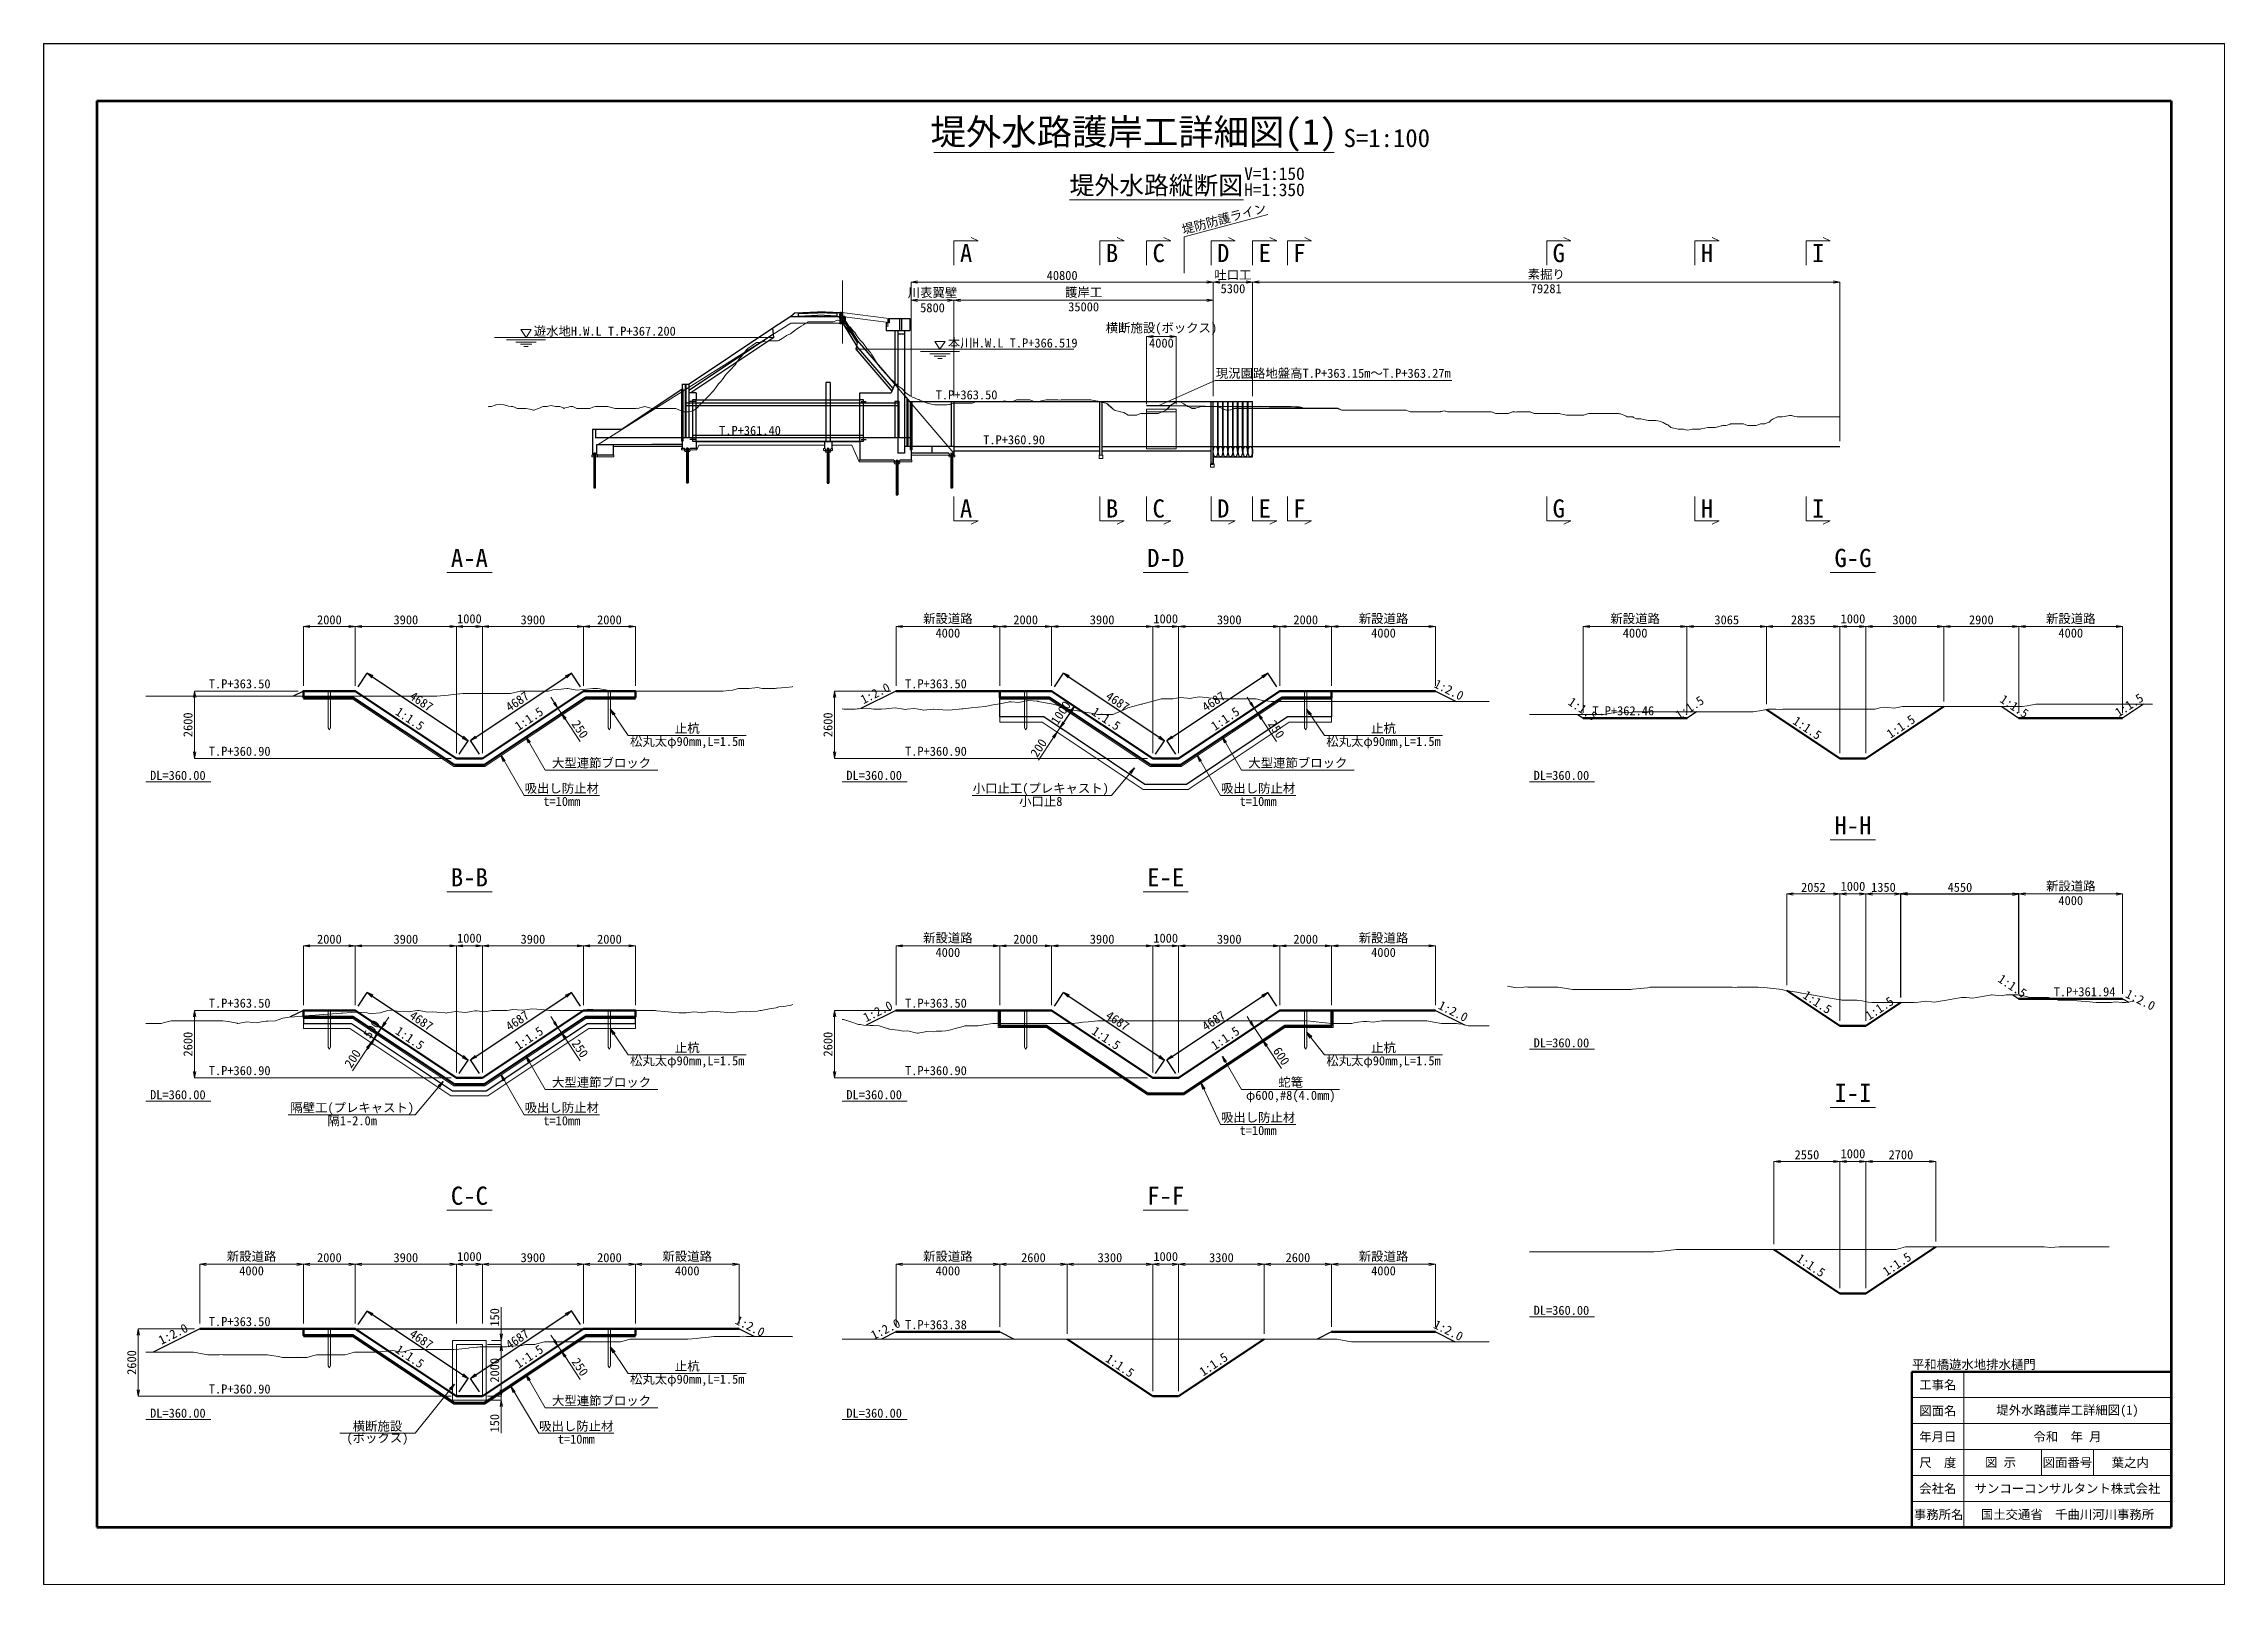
# Paper-space layout '堤外水路護岸工詳細図(1)' of a CAD drawing. Header units: millimetres. Extents: x -447 to -26, y 550 to 847.
# The model-space entities are those that its viewports show. They can reach past a viewport. Long polylines and large blocks are cut down to what shows.
import ezdxf
from ezdxf.enums import TextEntityAlignment as Align

# ---------------------------------------------------------------- set-up
doc = ezdxf.new("R2010")
doc.units = ezdxf.units.MM
doc.header["$LTSCALE"] = 100
doc.header["$PDSIZE"] = 300
for name, pattern in [('SXF_一点短鎖線', [9.25, 6, -1.5, 0.25, -1.5]), ('SXF_跳び破線', [12, 6, -6]), ('破線1', [7.5, 6, -1.5])]:
    doc.linetypes.add(name, pattern=pattern)
doc.layers.get('Defpoints').update_dxf_attribs({"color": 153})
for name, color, linetype, lineweight in [('D-BGD', 7, 'Continuous', 13), ('D-BMK', 2, 'SXF_一点短鎖線', 13), ('D-BMK-HTXT', 7, 'Continuous', 13), ('D-BYP-STR1', 2, 'Continuous', 13), ('D-BYP-STR2', 6, 'Continuous', 25), ('D-BYP-STR3', 3, 'Continuous', 25), ('D-BYP-STR4', 6, 'Continuous', 25), ('D-BYP-STR6', 2, 'SXF_一点短鎖線', 13), ('D-BYP-STR7', 2, 'Continuous', 13), ('D-STR', 1, 'Continuous', 50), ('D-STR-DIM', 7, 'Continuous', 13), ('D-STR-HTXT', 7, 'Continuous', 13), ('D-STR-TXT', 7, 'Continuous', 13), ('D-TTL', 2, 'Continuous', 140), ('D-TTL-FRAM', 2, 'Continuous', 50), ('D-TTL-LINE', 7, 'Continuous', 13), ('D-TTL-TXT', 7, 'Continuous', 13)]:
    doc.layers.add(name, color=color, linetype=linetype, lineweight=lineweight)
doc.styles.add('MS ゴシック', font='MS Gothic.ttf')
doc.styles.add('ＭＳ ゴシック', font='MS Gothic.ttf')
doc.dimstyles.new('DIM-100-F', dxfattribs={"dimscale": 100, "dimtxt": 3.5, "dimasz": 2.5, "dimexe": 0, "dimexo": 2, "dimgap": 0.8, "dimtad": 1, "dimdec": 0, "dimzin": 0, "dimdsep": 46, "dimtxsty": 'MS ゴシック', "dimblk": 'OPEN', "dimcen": 0.1, "dimclrd": 256, "dimclre": 256, "dimclrt": 256, "dimaunit": 1, "dimadec": 4, "dimazin": 0, "dimtfac": 1, "dimtdec": 0, "dimtmove": 2, "dimatfit": 3, "dimldrblk": 'OPEN', "dimfxl": 1, "dimtolj": 1, "dimtzin": 0, "dimlwd": -1, "dimlwe": -1, "dimarcsym": 2})
doc.dimstyles.new('DIM-100-F-B', dxfattribs={"dimscale": 100, "dimtxt": 3.5, "dimasz": 2.5, "dimexe": 0, "dimexo": 2, "dimgap": 0.8, "dimtad": 1, "dimdec": 0, "dimlfac": 3.5, "dimzin": 0, "dimdsep": 46, "dimtxsty": 'MS ゴシック', "dimblk": 'OPEN', "dimcen": 0.1, "dimclrd": 256, "dimclre": 256, "dimclrt": 256, "dimaunit": 1, "dimadec": 4, "dimazin": 0, "dimtfac": 1, "dimtdec": 0, "dimtmove": 2, "dimatfit": 3, "dimldrblk": 'OPEN', "dimfxl": 1, "dimtolj": 1, "dimtzin": 0, "dimlwd": -1, "dimlwe": -1, "dimarcsym": 2})

psp = doc.layouts.new('堤外水路護岸工詳細図(1)')

msp = doc.modelspace()

# ---------------------------------------------------------------- texts
at = {"layer": 'D-BMK-HTXT', "style": 'MS ゴシック'}
for p in [(496760.11, -509034.14), (523611.94, -509034.14), (550116.92, -509034.14), (550116.92, -519346.01), (496760.11, -521346.01), (523611.94, -521346.01), (550116.92, -529657.88), (496760.11, -533621.41), (523611.94, -533621.41)]:
    msp.add_text('DL=360.00', height=350, dxfattribs=at).set_placement(p)
at = {"layer": 'D-STR-TXT'}
for s, rotation, style, p in [('堤防防護ライン', 15, 'MS ゴシック', (538250.61, -487666.45, 215906.63)), ('1:2.0', 26.5650512, 'ＭＳ ゴシック', (524847.83, -505947.99)), ('1:2.0', 333.4349488, 'ＭＳ ゴシック', (546725.52, -505809.14)), ('1:1.5', 326.3099325, 'ＭＳ ゴシック', (506623.69, -506909.14)), ('1:1.5', 33.6900675, 'ＭＳ ゴシック', (511523.69, -506909.14)), ('1:1.5', 326.3099325, 'ＭＳ ゴシック', (533475.52, -506909.14)), ('1:1.5', 33.6900675, 'ＭＳ ゴシック', (538375.52, -506909.14)), ('1:1.5', 326.3099325, 'ＭＳ ゴシック', (568500.5, -506429.14)), ('1:1.5', 33.6900675, 'ＭＳ ゴシック', (573235.5, -506379.14)), ('1:1.5', 326.3099325, 'ＭＳ ゴシック', (560513.24, -507264.3)), ('1:1.5', 33.6900675, 'ＭＳ ゴシック', (564430.5, -507209.14)), ('1:1.5', 326.3099325, 'ＭＳ ゴシック', (560904.46, -517836.99)), ('1:2.0', 26.5650512, 'ＭＳ ゴシック', (524950.87, -518208.34)), ('1:2.0', 333.4349488, 'ＭＳ ゴシック', (546888.43, -518202.46)), ('1:1.5', 33.6900675, 'ＭＳ ゴシック', (563605.5, -518071.01)), ('1:1.5', 326.3099325, 'ＭＳ ゴシック', (506623.69, -519221.01)), ('1:1.5', 33.6900675, 'ＭＳ ゴシック', (511523.69, -519221.01)), ('1:1.5', 326.3099325, 'ＭＳ ゴシック', (533475.52, -519221.01)), ('1:1.5', 33.6900675, 'ＭＳ ゴシック', (538375.52, -519221.01)), ('1:1.5', 33.6900675, 'ＭＳ ゴシック', (564280.5, -527932.88)), ('1:1.5', 326.3099325, 'ＭＳ ゴシック', (560655.5, -527982.88)), ('1:2.0', 333.4349488, 'ＭＳ ゴシック', (519773.69, -530346.41)), ('1:2.0', 26.5650512, 'ＭＳ ゴシック', (525245.52, -530456.41)), ('1:2.0', 26.5650512, 'ＭＳ ゴシック', (497773.69, -530646.41)), ('1:2.0', 333.4349488, 'ＭＳ ゴシック', (546705.52, -530506.41)), ('1:1.5', 326.3099325, 'ＭＳ ゴシック', (506623.69, -531496.41)), ('1:1.5', 33.6900675, 'ＭＳ ゴシック', (511523.69, -531496.41)), ('1:1.5', 326.3099325, 'ＭＳ ゴシック', (534008.26, -531851.57)), ('1:1.5', 33.6900675, 'ＭＳ ゴシック', (537925.52, -531796.41))]:
    msp.add_text(s, height=350, rotation=rotation, dxfattribs=dict(at, style=style)).set_placement(p, align=Align.BOTTOM_CENTER)
at = {"layer": 'D-STR-TXT', "style": 'ＭＳ ゴシック'}
for s, p in [('A', (528229.03, -488722.62)), ('B', (533857.61, -488722.62)), ('C', (535657.61, -488722.62)), ('D', (538143.32, -488722.62, -0.02)), ('E', (539743.32, -488722.62)), ('F', (541086.18, -488722.62)), ('G', (551086.18, -488722.62)), ('H', (556800.46, -488722.62)), ('I', (561086.18, -488722.62)), ('A', (528229.03, -498570.61)), ('B', (533857.61, -498570.61)), ('C', (535657.61, -498570.61)), ('D', (538143.32, -498570.61, -0.02)), ('E', (539743.32, -498570.61)), ('F', (541086.18, -498570.61)), ('G', (551086.18, -498570.61)), ('H', (556800.46, -498570.61)), ('I', (561086.18, -498570.61))]:
    msp.add_text(s, height=700, dxfattribs=at).set_placement(p, align=Align.MIDDLE_CENTER)
for s, p in [('遊水地H.W.L T.P+367.200', (511554.33, -491908.72)), ('本川H.W.L T.P+366.519', (527525.68, -492364.33)), ('T.P+363.50', (527058.31, -494363.14)), ('T.P+360.90', (528889.07, -496096.48))]:
    msp.add_text(s, height=350, dxfattribs=at).set_placement(p)
at = {"layer": 'D-STR-TXT'}
for s, style, p in [('現況園路地盤高T.P+363.15m〜T.P+363.27m', 'ＭＳ ゴシック', (542389.99, -493636.31, 0.02)), ('T.P+361.40', 'ＭＳ ゴシック', (519896.2, -495843.14)), ('T.P+363.50', 'ＭＳ ゴシック', (500215.8, -505609.14)), ('T.P+363.50', 'ＭＳ ゴシック', (527067.63, -505609.14)), ('T.P+362.46', 'ＭＳ ゴシック', (553572.6, -506649.14)), ('止杭', 'ＭＳ ゴシック', (517474.6, -507326.36)), ('止杭', 'ＭＳ ゴシック', (544326.43, -507326.36)), ('T.P+360.90', 'ＭＳ ゴシック', (500215.8, -508209.14)), ('T.P+360.90', 'ＭＳ ゴシック', (527067.63, -508209.14)), ('大型連節ブロック', 'ＭＳ ゴシック', (514170.67, -508657.96)), ('大型連節ブロック', 'ＭＳ ゴシック', (541022.49, -508657.96)), ('吸出し防止材', 'MS ゴシック', (512638.24, -509638.24)), ('小口止工(プレキャスト)', 'ＭＳ ゴシック', (531109.05, -509638.24)), ('吸出し防止材', 'MS ゴシック', (539490.06, -509638.24)), ('T.P+361.94', 'ＭＳ ゴシック', (571362.17, -517481.01)), ('T.P+363.50', 'ＭＳ ゴシック', (500215.8, -517921.01)), ('T.P+363.50', 'ＭＳ ゴシック', (527067.63, -517921.01)), ('止杭', 'ＭＳ ゴシック', (517474.6, -519638.23)), ('止杭', 'ＭＳ ゴシック', (544326.43, -519638.23)), ('T.P+360.90', 'ＭＳ ゴシック', (500215.8, -520521.01)), ('大型連節ブロック', 'ＭＳ ゴシック', (514170.67, -520969.83)), ('T.P+360.90', 'ＭＳ ゴシック', (527067.63, -520521.01)), ('蛇篭', 'ＭＳ ゴシック', (540749.37, -520969.83)), ('隔壁工(プレキャスト)', 'MS ゴシック', (504553.96, -521950.11)), ('吸出し防止材', 'MS ゴシック', (512638.24, -521950.11)), ('吸出し防止材', 'MS ゴシック', (539490.06, -522325.6)), ('T.P+363.50', 'ＭＳ ゴシック', (500215.8, -530196.41)), ('T.P+363.38', 'ＭＳ ゴシック', (527067.63, -530316.41)), ('止杭', 'ＭＳ ゴシック', (517474.6, -531913.62)), ('T.P+360.90', 'ＭＳ ゴシック', (500215.8, -532796.41)), ('大型連節ブロック', 'ＭＳ ゴシック', (514170.67, -533245.22)), ('横断施設', 'MS ゴシック', (505528.36, -534225.51)), ('吸出し防止材', 'MS ゴシック', (513196.67, -534225.51)), ('(ボックス)', 'MS ゴシック', (505528.36, -534682.11))]:
    msp.add_text(s, height=350, dxfattribs=dict(at, style=style)).set_placement(p, align=Align.BOTTOM_CENTER)
for s, style, p in [('松丸太φ90mm,L=1.5m', 'ＭＳ ゴシック', (517474.6, -507376.36)), ('松丸太φ90mm,L=1.5m', 'ＭＳ ゴシック', (544326.43, -507376.36)), ('小口止8', 'ＭＳ ゴシック', (531109.05, -509688.24)), ('t=10mm', 'MS ゴシック', (512638.24, -509688.24)), ('t=10mm', 'MS ゴシック', (539490.06, -509688.24)), ('松丸太φ90mm,L=1.5m', 'ＭＳ ゴシック', (517474.6, -519688.23)), ('松丸太φ90mm,L=1.5m', 'ＭＳ ゴシック', (544326.43, -519688.23)), ('φ600,#8(4.0mm)', 'ＭＳ ゴシック', (540749.37, -521019.83)), ('隔1-2.0m', 'ＭＳ ゴシック', (504553.96, -522000.11)), ('t=10mm', 'MS ゴシック', (512638.24, -522000.11)), ('t=10mm', 'MS ゴシック', (539490.06, -522375.6)), ('松丸太φ90mm,L=1.5m', 'ＭＳ ゴシック', (517474.6, -531963.62)), ('t=10mm', 'MS ゴシック', (513196.67, -534275.51))]:
    msp.add_text(s, height=350, dxfattribs=dict(at, style=style)).set_placement(p, align=Align.TOP_CENTER)
at = {"layer": 'D-TTL-TXT', "style": 'MS ゴシック'}
for s, height, p in [('堤外水路護岸工詳細図(1)', 1000, (534703.5, -484849.14)), ('S=1:100', 700, (544453.34, -484849.14)), ('堤外水路縦断図', 700, (535566.43, -486674.52)), ('V=1:150', 490, (540120.08, -486052.15)), ('H=1:350', 490, (540120.08, -486674.52)), ('A-A', 700, (509073.69, -501037.16)), ('D-D', 700, (535925.52, -501037.16)), ('G-G', 700, (562430.5, -501037.16)), ('H-H', 700, (562430.5, -511349.03)), ('B-B', 700, (509073.69, -513349.03)), ('E-E', 700, (535925.52, -513349.03)), ('I-I', 700, (562430.5, -521660.89)), ('C-C', 700, (509073.69, -525624.42)), ('F-F', 700, (535925.52, -525624.42))]:
    msp.add_text(s, height=height, dxfattribs=at).set_placement(p, align=Align.BOTTOM_CENTER)
msp.add_text('平和橋遊水地排水樋門', height=350, dxfattribs=at).set_placement((564703.5, -531849.14), align=Align.BOTTOM_LEFT)
for s, p in [('工事名', (565703.5, -532349.14)), ('図面名', (565703.5, -533349.14)), ('堤外水路護岸工詳細図(1)', (570703.5, -533349.14)), ('年月日', (565703.5, -534349.14)), ('令和  年 月', (570703.5, -534349.14)), ('尺\u3000度', (565703.5, -535349.14)), ('図 示', (568123.3, -535349.14)), ('図面番号', (570703.5, -535349.14)), ('葉之内', (573123.3, -535349.14)), ('会社名', (565703.5, -536349.14)), ('サンコーコンサルタント株式会社', (570703.5, -536349.14)), ('事務所名', (565735.62, -537349.14)), ('国土交通省\u3000千曲川河川事務所', (570703.5, -537349.14))]:
    msp.add_text(s, height=350, dxfattribs=at).set_placement(p, align=Align.MIDDLE)
at = {"layer": 'Defpoints', "style": 'ＭＳ ゴシック'}
for s, rotation, p in [('1:1.5', 326.3099325, (551850.5, -506529.14)), ('1:1.5', 33.6900675, (556285.5, -506479.14)), ('1:1.5', 326.3099325, (568425.5, -517211.01)), ('1:2.0', 333.4349488, (573393.4, -517762.46))]:
    msp.add_text(s, height=350, rotation=rotation, dxfattribs=at).set_placement(p, align=Align.BOTTOM_CENTER)

# ---------------------------------------------------------------- blocks, each defined once
blk = doc.blocks.new('_Open')
at = {"color": 0, "linetype": 'ByBlock', "lineweight": -2}
for p, q in [((-1, 0.17), (0, 0)), ((-1, -0.17), (0, 0)), ((0, 0), (-1, 0))]:
    blk.add_line(p, q, dxfattribs=at)
blk = doc.blocks.new('*D4')
at = {"layer": 'D-STR-DIM', "transparency": 16777216}
for p, q in [((508574, -508009), (508574, -503121)), ((508824, -503121), (509324, -503121)), ((509574, -508009), (509574, -503121))]:
    blk.add_line(p, q, dxfattribs=at)
at = {"layer": 'Defpoints', "color": 0, "transparency": 16777216}
for p in [(509574, -503121), (508574, -508209), (509574, -508209)]:
    blk.add_point(p, dxfattribs=at)
at = {"layer": 'D-STR-DIM', "transparency": 16777216, "xscale": 250, "yscale": 250, "zscale": 250, "rotation": 180}
blk.add_blockref('_Open', (508574, -503121), dxfattribs=at)
at = {"layer": 'D-STR-DIM', "transparency": 16777216, "xscale": 250, "yscale": 250, "zscale": 250}
blk.add_blockref('_Open', (509574, -503121), dxfattribs=at)
at = {"layer": 'D-STR-DIM', "transparency": 16777216, "insert": (509074, -502826), "char_height": 350, "attachment_point": 5, "style": 'MS ゴシック'}
blk.add_mtext('\\A1;1000', dxfattribs=at)
blk = doc.blocks.new('*D5')
at = {"layer": 'D-STR-DIM', "transparency": 16777216}
for p, q in [((509574, -508009), (509574, -503121)), ((509824, -503121), (513224, -503121)), ((513474, -505409), (513474, -503121))]:
    blk.add_line(p, q, dxfattribs=at)
at = {"layer": 'Defpoints', "color": 0, "transparency": 16777216}
for p in [(513474, -503121), (513474, -505609), (509574, -508209)]:
    blk.add_point(p, dxfattribs=at)
at = {"layer": 'D-STR-DIM', "transparency": 16777216, "xscale": 250, "yscale": 250, "zscale": 250, "rotation": 180}
blk.add_blockref('_Open', (509574, -503121), dxfattribs=at)
at = {"layer": 'D-STR-DIM', "transparency": 16777216, "xscale": 250, "yscale": 250, "zscale": 250}
blk.add_blockref('_Open', (513474, -503121), dxfattribs=at)
at = {"layer": 'D-STR-DIM', "transparency": 16777216, "insert": (511524, -502866), "char_height": 350, "attachment_point": 5, "style": 'MS ゴシック'}
blk.add_mtext('\\A1;3900', dxfattribs=at)
blk = doc.blocks.new('*D6')
at = {"layer": 'D-STR-DIM', "transparency": 16777216}
for p, q in [((513474, -505409), (513474, -503121)), ((513724, -503121), (515224, -503121)), ((515474, -505409), (515474, -503121))]:
    blk.add_line(p, q, dxfattribs=at)
at = {"layer": 'Defpoints', "color": 0, "transparency": 16777216}
for p in [(515474, -503121), (513474, -505609), (515474, -505609)]:
    blk.add_point(p, dxfattribs=at)
at = {"layer": 'D-STR-DIM', "transparency": 16777216, "xscale": 250, "yscale": 250, "zscale": 250, "rotation": 180}
blk.add_blockref('_Open', (513474, -503121), dxfattribs=at)
at = {"layer": 'D-STR-DIM', "transparency": 16777216, "xscale": 250, "yscale": 250, "zscale": 250}
blk.add_blockref('_Open', (515474, -503121), dxfattribs=at)
at = {"layer": 'D-STR-DIM', "transparency": 16777216, "insert": (514474, -502866), "char_height": 350, "attachment_point": 5, "style": 'MS ゴシック'}
blk.add_mtext('\\A1;2000', dxfattribs=at)
blk = doc.blocks.new('*D7')
at = {"layer": 'D-STR-DIM', "transparency": 16777216}
for p, q in [((504674, -505409), (504674, -503121)), ((508324, -503121), (504924, -503121)), ((508574, -508009), (508574, -503121))]:
    blk.add_line(p, q, dxfattribs=at)
at = {"layer": 'Defpoints', "color": 0, "transparency": 16777216}
for p in [(504674, -503121), (504674, -505609), (508574, -508209)]:
    blk.add_point(p, dxfattribs=at)
at = {"layer": 'D-STR-DIM', "transparency": 16777216, "xscale": 250, "yscale": 250, "zscale": 250, "rotation": 180}
blk.add_blockref('_Open', (504674, -503121), dxfattribs=at)
at = {"layer": 'D-STR-DIM', "transparency": 16777216, "xscale": 250, "yscale": 250, "zscale": 250}
blk.add_blockref('_Open', (508574, -503121), dxfattribs=at)
at = {"layer": 'D-STR-DIM', "transparency": 16777216, "insert": (506624, -502866), "char_height": 350, "attachment_point": 5, "style": 'MS ゴシック'}
blk.add_mtext('\\A1;3900', dxfattribs=at)
blk = doc.blocks.new('*D8')
at = {"layer": 'D-STR-DIM', "transparency": 16777216}
for p, q in [((502674, -505409), (502674, -503121)), ((504424, -503121), (502924, -503121)), ((504674, -505409), (504674, -503121))]:
    blk.add_line(p, q, dxfattribs=at)
at = {"layer": 'Defpoints', "color": 0, "transparency": 16777216}
for p in [(502674, -503121), (502674, -505609), (504674, -505609)]:
    blk.add_point(p, dxfattribs=at)
at = {"layer": 'D-STR-DIM', "transparency": 16777216, "xscale": 250, "yscale": 250, "zscale": 250, "rotation": 180}
blk.add_blockref('_Open', (502674, -503121), dxfattribs=at)
at = {"layer": 'D-STR-DIM', "transparency": 16777216, "xscale": 250, "yscale": 250, "zscale": 250}
blk.add_blockref('_Open', (504674, -503121), dxfattribs=at)
at = {"layer": 'D-STR-DIM', "transparency": 16777216, "insert": (503674, -502866), "char_height": 350, "attachment_point": 5, "style": 'MS ゴシック'}
blk.add_mtext('\\A1;2000', dxfattribs=at)
blk = doc.blocks.new('*D9')
at = {"layer": 'D-STR-DIM', "transparency": 16777216}
for p, q in [((502474, -505609), (498477, -505609)), ((498477, -505859), (498477, -507959)), ((508374, -508209), (498477, -508209))]:
    blk.add_line(p, q, dxfattribs=at)
at = {"layer": 'Defpoints', "color": 0, "transparency": 16777216}
for p in [(502674, -505609), (498477, -508209), (508574, -508209)]:
    blk.add_point(p, dxfattribs=at)
at = {"layer": 'D-STR-DIM', "transparency": 16777216, "xscale": 250, "yscale": 250, "zscale": 250}
for p, rotation in [((498477, -505609), 90), ((498477, -508209), 270)]:
    blk.add_blockref('_Open', p, dxfattribs=dict(at, rotation=rotation))
at = {"layer": 'D-STR-DIM', "transparency": 16777216, "insert": (498222, -506909), "char_height": 350, "attachment_point": 5, "rotation": 90, "style": 'MS ゴシック'}
blk.add_mtext('\\A1;2600', dxfattribs=at)
blk = doc.blocks.new('*D11')
at = {"transparency": 16777216}
for p, q in [((504785, -505443), (505131, -504924)), ((505339, -505063), (508823, -507385)), ((508685, -508043), (509031, -507524))]:
    blk.add_line(p, q, dxfattribs=at)
at = {"layer": 'Defpoints', "color": 0, "transparency": 16777216}
for p in [(504674, -505609), (509031, -507524), (508574, -508209)]:
    blk.add_point(p, dxfattribs=at)
at = {"transparency": 16777216, "xscale": 250, "yscale": 250, "zscale": 250}
for p, rotation in [((505131, -504924), 146.3099324751533), ((509031, -507524), 326.3099324751533)]:
    blk.add_blockref('_Open', p, dxfattribs=dict(at, rotation=rotation))
at = {"transparency": 16777216, "insert": (507222, -506012), "char_height": 350, "attachment_point": 5, "rotation": 326.30993, "style": 'MS ゴシック'}
blk.add_mtext('\\A1;4687', dxfattribs=at)
blk = doc.blocks.new('*D12')
at = {"transparency": 16777216}
for p, q in [((509323, -507383), (512807, -505060)), ((513363, -505443), (513015, -504922)), ((509463, -508043), (509115, -507522))]:
    blk.add_line(p, q, dxfattribs=at)
at = {"layer": 'Defpoints', "color": 0, "transparency": 16777216}
for p in [(513015, -504922), (513474, -505609), (509574, -508209)]:
    blk.add_point(p, dxfattribs=at)
at = {"transparency": 16777216, "xscale": 250, "yscale": 250, "zscale": 250}
for p, rotation in [((513015, -504922), 33.69006752484666), ((509115, -507522), 213.6900675248467)]:
    blk.add_blockref('_Open', p, dxfattribs=dict(at, rotation=rotation))
at = {"transparency": 16777216, "insert": (510924, -506009), "char_height": 350, "attachment_point": 5, "rotation": 33.69007, "style": 'MS ゴシック'}
blk.add_mtext('\\A1;4687', dxfattribs=at)
blk = doc.blocks.new('*D13')
at = {"layer": 'D-STR-DIM', "transparency": 16777216}
for p, q in [((512350, -506058), (512212, -505850)), ((512407, -506320), (512489, -506266)), ((512489, -506266), (512628, -506474)), ((512546, -506528), (512628, -506474)), ((512766, -506682), (513351, -507558))]:
    blk.add_line(p, q, dxfattribs=at)
at = {"layer": 'Defpoints', "color": 0, "transparency": 16777216}
for p in [(512240, -506431), (512379, -506639), (512628, -506474)]:
    blk.add_point(p, dxfattribs=at)
at = {"layer": 'D-STR-DIM', "transparency": 16777216, "xscale": 250, "yscale": 250, "zscale": 250}
for p, rotation in [((512489, -506266), 303.6900675259761), ((512628, -506474), 123.6900675259761)]:
    blk.add_blockref('_Open', p, dxfattribs=dict(at, rotation=rotation))
at = {"layer": 'D-STR-DIM', "transparency": 16777216, "insert": (513340, -507082), "char_height": 350, "attachment_point": 5, "rotation": 303.69007, "style": 'MS ゴシック'}
blk.add_mtext('\\A1;250', dxfattribs=at)
blk = doc.blocks.new('*D14')
at = {"layer": 'D-STR-DIM', "transparency": 16777216}
for p, q in [((508574, -529996), (508574, -527708)), ((508824, -527708), (509324, -527708)), ((509574, -529996), (509574, -527708))]:
    blk.add_line(p, q, dxfattribs=at)
at = {"layer": 'Defpoints', "color": 0, "transparency": 16777216}
for p in [(509574, -527708), (508574, -530196), (509574, -530196)]:
    blk.add_point(p, dxfattribs=at)
at = {"layer": 'D-STR-DIM', "transparency": 16777216, "xscale": 250, "yscale": 250, "zscale": 250, "rotation": 180}
blk.add_blockref('_Open', (508574, -527708), dxfattribs=at)
at = {"layer": 'D-STR-DIM', "transparency": 16777216, "xscale": 250, "yscale": 250, "zscale": 250}
blk.add_blockref('_Open', (509574, -527708), dxfattribs=at)
at = {"layer": 'D-STR-DIM', "transparency": 16777216, "insert": (509074, -527413), "char_height": 350, "attachment_point": 5, "style": 'MS ゴシック'}
blk.add_mtext('\\A1;1000', dxfattribs=at)
blk = doc.blocks.new('*D15')
at = {"layer": 'D-STR-DIM', "transparency": 16777216}
for p, q in [((509574, -529996), (509574, -527708)), ((509824, -527708), (513224, -527708)), ((513474, -529996), (513474, -527708))]:
    blk.add_line(p, q, dxfattribs=at)
at = {"layer": 'Defpoints', "color": 0, "transparency": 16777216}
for p in [(513474, -527708), (509574, -530196), (513474, -530196)]:
    blk.add_point(p, dxfattribs=at)
at = {"layer": 'D-STR-DIM', "transparency": 16777216, "xscale": 250, "yscale": 250, "zscale": 250, "rotation": 180}
blk.add_blockref('_Open', (509574, -527708), dxfattribs=at)
at = {"layer": 'D-STR-DIM', "transparency": 16777216, "xscale": 250, "yscale": 250, "zscale": 250}
blk.add_blockref('_Open', (513474, -527708), dxfattribs=at)
at = {"layer": 'D-STR-DIM', "transparency": 16777216, "insert": (511524, -527453), "char_height": 350, "attachment_point": 5, "style": 'MS ゴシック'}
blk.add_mtext('\\A1;3900', dxfattribs=at)
blk = doc.blocks.new('*D16')
at = {"layer": 'D-STR-DIM', "transparency": 16777216}
for p, q in [((513474, -529996), (513474, -527708)), ((513724, -527708), (515224, -527708)), ((515474, -529996), (515474, -527708))]:
    blk.add_line(p, q, dxfattribs=at)
at = {"layer": 'Defpoints', "color": 0, "transparency": 16777216}
for p in [(515474, -527708), (513474, -530196), (515474, -530196)]:
    blk.add_point(p, dxfattribs=at)
at = {"layer": 'D-STR-DIM', "transparency": 16777216, "xscale": 250, "yscale": 250, "zscale": 250, "rotation": 180}
blk.add_blockref('_Open', (513474, -527708), dxfattribs=at)
at = {"layer": 'D-STR-DIM', "transparency": 16777216, "xscale": 250, "yscale": 250, "zscale": 250}
blk.add_blockref('_Open', (515474, -527708), dxfattribs=at)
at = {"layer": 'D-STR-DIM', "transparency": 16777216, "insert": (514474, -527453), "char_height": 350, "attachment_point": 5, "style": 'MS ゴシック'}
blk.add_mtext('\\A1;2000', dxfattribs=at)
blk = doc.blocks.new('*D17')
at = {"layer": 'D-STR-DIM', "transparency": 16777216}
for p, q in [((504674, -529996), (504674, -527708)), ((508324, -527708), (504924, -527708)), ((508574, -529996), (508574, -527708))]:
    blk.add_line(p, q, dxfattribs=at)
at = {"layer": 'Defpoints', "color": 0, "transparency": 16777216}
for p in [(504674, -527708), (504674, -530196), (508574, -530196)]:
    blk.add_point(p, dxfattribs=at)
at = {"layer": 'D-STR-DIM', "transparency": 16777216, "xscale": 250, "yscale": 250, "zscale": 250, "rotation": 180}
blk.add_blockref('_Open', (504674, -527708), dxfattribs=at)
at = {"layer": 'D-STR-DIM', "transparency": 16777216, "xscale": 250, "yscale": 250, "zscale": 250}
blk.add_blockref('_Open', (508574, -527708), dxfattribs=at)
at = {"layer": 'D-STR-DIM', "transparency": 16777216, "insert": (506624, -527453), "char_height": 350, "attachment_point": 5, "style": 'MS ゴシック'}
blk.add_mtext('\\A1;3900', dxfattribs=at)
blk = doc.blocks.new('*D18')
at = {"layer": 'D-STR-DIM', "transparency": 16777216}
for p, q in [((502674, -529996), (502674, -527708)), ((504424, -527708), (502924, -527708)), ((504674, -529996), (504674, -527708))]:
    blk.add_line(p, q, dxfattribs=at)
at = {"layer": 'Defpoints', "color": 0, "transparency": 16777216}
for p in [(502674, -527708), (502674, -530196), (504674, -530196)]:
    blk.add_point(p, dxfattribs=at)
at = {"layer": 'D-STR-DIM', "transparency": 16777216, "xscale": 250, "yscale": 250, "zscale": 250, "rotation": 180}
blk.add_blockref('_Open', (502674, -527708), dxfattribs=at)
at = {"layer": 'D-STR-DIM', "transparency": 16777216, "xscale": 250, "yscale": 250, "zscale": 250}
blk.add_blockref('_Open', (504674, -527708), dxfattribs=at)
at = {"layer": 'D-STR-DIM', "transparency": 16777216, "insert": (503674, -527453), "char_height": 350, "attachment_point": 5, "style": 'MS ゴシック'}
blk.add_mtext('\\A1;2000', dxfattribs=at)
blk = doc.blocks.new('*D19')
at = {"layer": 'D-STR-DIM', "transparency": 16777216}
for p, q in [((498474, -530196), (496306, -530196)), ((496306, -530446), (496306, -532546)), ((508374, -532796), (496306, -532796))]:
    blk.add_line(p, q, dxfattribs=at)
at = {"layer": 'Defpoints', "color": 0, "transparency": 16777216}
for p in [(498674, -530196), (496306, -532796), (508574, -532796)]:
    blk.add_point(p, dxfattribs=at)
at = {"layer": 'D-STR-DIM', "transparency": 16777216, "xscale": 250, "yscale": 250, "zscale": 250}
for p, rotation in [((496306, -530196), 90), ((496306, -532796), 270)]:
    blk.add_blockref('_Open', p, dxfattribs=dict(at, rotation=rotation))
at = {"layer": 'D-STR-DIM', "transparency": 16777216, "insert": (496051, -531496), "char_height": 350, "attachment_point": 5, "rotation": 90, "style": 'MS ゴシック'}
blk.add_mtext('\\A1;2600', dxfattribs=at)
blk = doc.blocks.new('*D20')
at = {"transparency": 16777216}
for p, q in [((504785, -530030), (505131, -529511)), ((505339, -529650), (508823, -531972)), ((508685, -532630), (509031, -532111))]:
    blk.add_line(p, q, dxfattribs=at)
at = {"layer": 'Defpoints', "color": 0, "transparency": 16777216}
for p in [(504674, -530196), (509031, -532111), (508574, -532796)]:
    blk.add_point(p, dxfattribs=at)
at = {"transparency": 16777216, "xscale": 250, "yscale": 250, "zscale": 250}
for p, rotation in [((505131, -529511), 146.3099324751533), ((509031, -532111), 326.3099324751533)]:
    blk.add_blockref('_Open', p, dxfattribs=dict(at, rotation=rotation))
at = {"transparency": 16777216, "insert": (507222, -530599), "char_height": 350, "attachment_point": 5, "rotation": 326.30993, "style": 'MS ゴシック'}
blk.add_mtext('\\A1;4687', dxfattribs=at)
blk = doc.blocks.new('*D21')
at = {"transparency": 16777216}
for p, q in [((509323, -531970), (512807, -529648)), ((513363, -530030), (513015, -529509)), ((509463, -532630), (509115, -532109))]:
    blk.add_line(p, q, dxfattribs=at)
at = {"layer": 'Defpoints', "color": 0, "transparency": 16777216}
for p in [(513015, -529509), (513474, -530196), (509574, -532796)]:
    blk.add_point(p, dxfattribs=at)
at = {"transparency": 16777216, "xscale": 250, "yscale": 250, "zscale": 250}
for p, rotation in [((513015, -529509), 33.69006752484666), ((509115, -532109), 213.6900675248467)]:
    blk.add_blockref('_Open', p, dxfattribs=dict(at, rotation=rotation))
at = {"transparency": 16777216, "insert": (510924, -530597), "char_height": 350, "attachment_point": 5, "rotation": 33.69007, "style": 'MS ゴシック'}
blk.add_mtext('\\A1;4687', dxfattribs=at)
blk = doc.blocks.new('*D22')
at = {"layer": 'D-STR-DIM', "transparency": 16777216}
for p, q in [((512350, -530645), (512212, -530437)), ((512407, -530908), (512489, -530853)), ((512489, -530853), (512628, -531061)), ((512546, -531116), (512628, -531061)), ((512766, -531269), (513351, -532145))]:
    blk.add_line(p, q, dxfattribs=at)
at = {"layer": 'Defpoints', "color": 0, "transparency": 16777216}
for p in [(512240, -531019), (512379, -531227), (512628, -531061)]:
    blk.add_point(p, dxfattribs=at)
at = {"layer": 'D-STR-DIM', "transparency": 16777216, "xscale": 250, "yscale": 250, "zscale": 250}
for p, rotation in [((512489, -530853), 303.6900675259835), ((512628, -531061), 123.6900675259835)]:
    blk.add_blockref('_Open', p, dxfattribs=dict(at, rotation=rotation))
at = {"layer": 'D-STR-DIM', "transparency": 16777216, "insert": (513340, -531670), "char_height": 350, "attachment_point": 5, "rotation": 303.69007, "style": 'MS ゴシック'}
blk.add_mtext('\\A1;250', dxfattribs=at)
blk = doc.blocks.new('*D23')
at = {"layer": 'D-STR-DIM', "transparency": 16777216}
for p, q in [((508574, -520321), (508574, -515433)), ((508824, -515433), (509324, -515433)), ((509574, -520321), (509574, -515433))]:
    blk.add_line(p, q, dxfattribs=at)
at = {"layer": 'Defpoints', "color": 0, "transparency": 16777216}
for p in [(509574, -515433), (508574, -520521), (509574, -520521)]:
    blk.add_point(p, dxfattribs=at)
at = {"layer": 'D-STR-DIM', "transparency": 16777216, "xscale": 250, "yscale": 250, "zscale": 250, "rotation": 180}
blk.add_blockref('_Open', (508574, -515433), dxfattribs=at)
at = {"layer": 'D-STR-DIM', "transparency": 16777216, "xscale": 250, "yscale": 250, "zscale": 250}
blk.add_blockref('_Open', (509574, -515433), dxfattribs=at)
at = {"layer": 'D-STR-DIM', "transparency": 16777216, "insert": (509074, -515138), "char_height": 350, "attachment_point": 5, "style": 'MS ゴシック'}
blk.add_mtext('\\A1;1000', dxfattribs=at)
blk = doc.blocks.new('*D24')
at = {"layer": 'D-STR-DIM', "transparency": 16777216}
for p, q in [((509574, -520321), (509574, -515433)), ((509824, -515433), (513224, -515433)), ((513474, -517721), (513474, -515433))]:
    blk.add_line(p, q, dxfattribs=at)
at = {"layer": 'Defpoints', "color": 0, "transparency": 16777216}
for p in [(513474, -515433), (513474, -517921), (509574, -520521)]:
    blk.add_point(p, dxfattribs=at)
at = {"layer": 'D-STR-DIM', "transparency": 16777216, "xscale": 250, "yscale": 250, "zscale": 250, "rotation": 180}
blk.add_blockref('_Open', (509574, -515433), dxfattribs=at)
at = {"layer": 'D-STR-DIM', "transparency": 16777216, "xscale": 250, "yscale": 250, "zscale": 250}
blk.add_blockref('_Open', (513474, -515433), dxfattribs=at)
at = {"layer": 'D-STR-DIM', "transparency": 16777216, "insert": (511524, -515178), "char_height": 350, "attachment_point": 5, "style": 'MS ゴシック'}
blk.add_mtext('\\A1;3900', dxfattribs=at)
blk = doc.blocks.new('*D25')
at = {"layer": 'D-STR-DIM', "transparency": 16777216}
for p, q in [((513474, -517721), (513474, -515433)), ((513724, -515433), (515224, -515433)), ((515474, -517721), (515474, -515433))]:
    blk.add_line(p, q, dxfattribs=at)
at = {"layer": 'Defpoints', "color": 0, "transparency": 16777216}
for p in [(515474, -515433), (513474, -517921), (515474, -517921)]:
    blk.add_point(p, dxfattribs=at)
at = {"layer": 'D-STR-DIM', "transparency": 16777216, "xscale": 250, "yscale": 250, "zscale": 250, "rotation": 180}
blk.add_blockref('_Open', (513474, -515433), dxfattribs=at)
at = {"layer": 'D-STR-DIM', "transparency": 16777216, "xscale": 250, "yscale": 250, "zscale": 250}
blk.add_blockref('_Open', (515474, -515433), dxfattribs=at)
at = {"layer": 'D-STR-DIM', "transparency": 16777216, "insert": (514474, -515178), "char_height": 350, "attachment_point": 5, "style": 'MS ゴシック'}
blk.add_mtext('\\A1;2000', dxfattribs=at)
blk = doc.blocks.new('*D26')
at = {"layer": 'D-STR-DIM', "transparency": 16777216}
for p, q in [((504674, -517721), (504674, -515433)), ((508324, -515433), (504924, -515433)), ((508574, -520321), (508574, -515433))]:
    blk.add_line(p, q, dxfattribs=at)
at = {"layer": 'Defpoints', "color": 0, "transparency": 16777216}
for p in [(504674, -515433), (504674, -517921), (508574, -520521)]:
    blk.add_point(p, dxfattribs=at)
at = {"layer": 'D-STR-DIM', "transparency": 16777216, "xscale": 250, "yscale": 250, "zscale": 250, "rotation": 180}
blk.add_blockref('_Open', (504674, -515433), dxfattribs=at)
at = {"layer": 'D-STR-DIM', "transparency": 16777216, "xscale": 250, "yscale": 250, "zscale": 250}
blk.add_blockref('_Open', (508574, -515433), dxfattribs=at)
at = {"layer": 'D-STR-DIM', "transparency": 16777216, "insert": (506624, -515178), "char_height": 350, "attachment_point": 5, "style": 'MS ゴシック'}
blk.add_mtext('\\A1;3900', dxfattribs=at)
blk = doc.blocks.new('*D27')
at = {"layer": 'D-STR-DIM', "transparency": 16777216}
for p, q in [((502674, -517721), (502674, -515433)), ((504424, -515433), (502924, -515433)), ((504674, -517721), (504674, -515433))]:
    blk.add_line(p, q, dxfattribs=at)
at = {"layer": 'Defpoints', "color": 0, "transparency": 16777216}
for p in [(502674, -515433), (502674, -517921), (504674, -517921)]:
    blk.add_point(p, dxfattribs=at)
at = {"layer": 'D-STR-DIM', "transparency": 16777216, "xscale": 250, "yscale": 250, "zscale": 250, "rotation": 180}
blk.add_blockref('_Open', (502674, -515433), dxfattribs=at)
at = {"layer": 'D-STR-DIM', "transparency": 16777216, "xscale": 250, "yscale": 250, "zscale": 250}
blk.add_blockref('_Open', (504674, -515433), dxfattribs=at)
at = {"layer": 'D-STR-DIM', "transparency": 16777216, "insert": (503674, -515178), "char_height": 350, "attachment_point": 5, "style": 'MS ゴシック'}
blk.add_mtext('\\A1;2000', dxfattribs=at)
blk = doc.blocks.new('*D28')
at = {"layer": 'D-STR-DIM', "transparency": 16777216}
for p, q in [((502474, -517921), (498477, -517921)), ((498477, -518171), (498477, -520271)), ((508374, -520521), (498477, -520521))]:
    blk.add_line(p, q, dxfattribs=at)
at = {"layer": 'Defpoints', "color": 0, "transparency": 16777216}
for p in [(502674, -517921), (498477, -520521), (508574, -520521)]:
    blk.add_point(p, dxfattribs=at)
at = {"layer": 'D-STR-DIM', "transparency": 16777216, "xscale": 250, "yscale": 250, "zscale": 250}
for p, rotation in [((498477, -517921), 90), ((498477, -520521), 270)]:
    blk.add_blockref('_Open', p, dxfattribs=dict(at, rotation=rotation))
at = {"layer": 'D-STR-DIM', "transparency": 16777216, "insert": (498222, -519221), "char_height": 350, "attachment_point": 5, "rotation": 90, "style": 'MS ゴシック'}
blk.add_mtext('\\A1;2600', dxfattribs=at)
blk = doc.blocks.new('*D29')
at = {"transparency": 16777216}
for p, q in [((504785, -517755), (505131, -517236)), ((505339, -517374), (508823, -519697)), ((508685, -520355), (509031, -519836))]:
    blk.add_line(p, q, dxfattribs=at)
at = {"layer": 'Defpoints', "color": 0, "transparency": 16777216}
for p in [(504674, -517921), (508574, -520521), (509031, -519836)]:
    blk.add_point(p, dxfattribs=at)
at = {"transparency": 16777216, "xscale": 250, "yscale": 250, "zscale": 250}
for p, rotation in [((505131, -517236), 146.3099324751533), ((509031, -519836), 326.3099324751533)]:
    blk.add_blockref('_Open', p, dxfattribs=dict(at, rotation=rotation))
at = {"transparency": 16777216, "insert": (507222, -518324), "char_height": 350, "attachment_point": 5, "rotation": 326.30993, "style": 'MS ゴシック'}
blk.add_mtext('\\A1;4687', dxfattribs=at)
blk = doc.blocks.new('*D30')
at = {"transparency": 16777216}
for p, q in [((509323, -519695), (512807, -517372)), ((513363, -517755), (513015, -517233)), ((509463, -520355), (509115, -519833))]:
    blk.add_line(p, q, dxfattribs=at)
at = {"layer": 'Defpoints', "color": 0, "transparency": 16777216}
for p in [(513015, -517233), (513474, -517921), (509574, -520521)]:
    blk.add_point(p, dxfattribs=at)
at = {"transparency": 16777216, "xscale": 250, "yscale": 250, "zscale": 250}
for p, rotation in [((513015, -517233), 33.69006752484666), ((509115, -519833), 213.6900675248467)]:
    blk.add_blockref('_Open', p, dxfattribs=dict(at, rotation=rotation))
at = {"transparency": 16777216, "insert": (510924, -518321), "char_height": 350, "attachment_point": 5, "rotation": 33.69007, "style": 'MS ゴシック'}
blk.add_mtext('\\A1;4687', dxfattribs=at)
blk = doc.blocks.new('*D31')
at = {"layer": 'D-STR-DIM', "transparency": 16777216}
for p, q in [((512350, -518369), (512212, -518161)), ((512407, -518632), (512489, -518577)), ((512489, -518577), (512628, -518785)), ((512546, -518840), (512628, -518785)), ((512766, -518993), (513351, -519870))]:
    blk.add_line(p, q, dxfattribs=at)
at = {"layer": 'Defpoints', "color": 0, "transparency": 16777216}
for p in [(512240, -518743), (512628, -518785), (512379, -518951)]:
    blk.add_point(p, dxfattribs=at)
at = {"layer": 'D-STR-DIM', "transparency": 16777216, "xscale": 250, "yscale": 250, "zscale": 250}
for p, rotation in [((512489, -518577), 303.6900675259761), ((512628, -518785), 123.6900675259761)]:
    blk.add_blockref('_Open', p, dxfattribs=dict(at, rotation=rotation))
at = {"layer": 'D-STR-DIM', "transparency": 16777216, "insert": (513340, -519394), "char_height": 350, "attachment_point": 5, "rotation": 303.69007, "style": 'MS ゴシック'}
blk.add_mtext('\\A1;250', dxfattribs=at)
blk = doc.blocks.new('*D32')
at = {"layer": 'D-STR-DIM', "transparency": 16777216}
for p, q in [((505690, -518598), (505412, -519014)), ((505855, -518708), (505690, -518598)), ((505828, -518390), (505967, -518182)), ((505273, -519222), (505135, -519430)), ((505577, -519124), (505412, -519014))]:
    blk.add_line(p, q, dxfattribs=at)
at = {"layer": 'Defpoints', "color": 0, "transparency": 16777216}
for p in [(506021, -518819), (505412, -519014), (505744, -519235)]:
    blk.add_point(p, dxfattribs=at)
at = {"layer": 'D-STR-DIM', "transparency": 16777216, "xscale": 250, "yscale": 250, "zscale": 250}
for p, rotation in [((505690, -518598), 236.3099324751543), ((505412, -519014), 56.30993247515426)]:
    blk.add_blockref('_Open', p, dxfattribs=dict(at, rotation=rotation))
at = {"layer": 'D-STR-DIM', "transparency": 16777216, "insert": (505305, -518643), "char_height": 350, "attachment_point": 5, "rotation": 56.30993, "style": 'MS ゴシック'}
blk.add_mtext('\\A1;500', dxfattribs=at)
blk = doc.blocks.new('*D33')
at = {"layer": 'D-STR-DIM', "transparency": 16777216}
for p, q in [((505533, -518795), (505672, -518587)), ((505145, -519377), (504561, -520253)), ((505395, -519003), (505284, -519169)), ((505466, -519291), (505284, -519169)), ((505577, -519124), (505395, -519003))]:
    blk.add_line(p, q, dxfattribs=at)
at = {"layer": 'Defpoints', "color": 0, "transparency": 16777216}
for p in [(505284, -519169), (505633, -519402), (505744, -519235)]:
    blk.add_point(p, dxfattribs=at)
at = {"layer": 'D-STR-DIM', "transparency": 16777216, "xscale": 250, "yscale": 250, "zscale": 250}
for p, rotation in [((505395, -519003), 236.3099324751533), ((505284, -519169), 56.30993247515334)]:
    blk.add_blockref('_Open', p, dxfattribs=dict(at, rotation=rotation))
at = {"layer": 'D-STR-DIM', "transparency": 16777216, "insert": (504572, -519778), "char_height": 350, "attachment_point": 5, "rotation": 56.30993, "style": 'MS ゴシック'}
blk.add_mtext('\\A1;200', dxfattribs=at)
blk = doc.blocks.new('*D46')
at = {"layer": 'D-STR-DIM', "transparency": 16777216}
for p, q in [((561930, -518321), (561930, -513433)), ((562180, -513433), (562680, -513433)), ((562930, -518321), (562930, -513433))]:
    blk.add_line(p, q, dxfattribs=at)
at = {"layer": 'Defpoints', "color": 0, "transparency": 16777216}
for p in [(562930, -513433), (561930, -518521), (562930, -518521)]:
    blk.add_point(p, dxfattribs=at)
at = {"layer": 'D-STR-DIM', "transparency": 16777216, "xscale": 250, "yscale": 250, "zscale": 250, "rotation": 180}
blk.add_blockref('_Open', (561930, -513433), dxfattribs=at)
at = {"layer": 'D-STR-DIM', "transparency": 16777216, "xscale": 250, "yscale": 250, "zscale": 250}
blk.add_blockref('_Open', (562930, -513433), dxfattribs=at)
at = {"layer": 'D-STR-DIM', "transparency": 16777216, "insert": (562430, -513138), "char_height": 350, "attachment_point": 5, "style": 'MS ゴシック'}
blk.add_mtext('\\A1;1000', dxfattribs=at)
blk = doc.blocks.new('*D47')
at = {"layer": 'D-STR-DIM', "transparency": 16777216}
for p, q in [((562930, -518321), (562930, -513433)), ((563180, -513433), (564030, -513433)), ((564280, -517421), (564280, -513433))]:
    blk.add_line(p, q, dxfattribs=at)
at = {"layer": 'Defpoints', "color": 0, "transparency": 16777216}
for p in [(564280, -513433), (564280, -517621), (562930, -518521)]:
    blk.add_point(p, dxfattribs=at)
at = {"layer": 'D-STR-DIM', "transparency": 16777216, "xscale": 250, "yscale": 250, "zscale": 250, "rotation": 180}
blk.add_blockref('_Open', (562930, -513433), dxfattribs=at)
at = {"layer": 'D-STR-DIM', "transparency": 16777216, "xscale": 250, "yscale": 250, "zscale": 250}
blk.add_blockref('_Open', (564280, -513433), dxfattribs=at)
at = {"layer": 'D-STR-DIM', "transparency": 16777216, "insert": (563605, -513178), "char_height": 350, "attachment_point": 5, "style": 'MS ゴシック'}
blk.add_mtext('\\A1;1350', dxfattribs=at)
blk = doc.blocks.new('*D48')
at = {"layer": 'D-STR-DIM', "transparency": 16777216}
for p, q in [((559878, -516953), (559878, -513433)), ((561680, -513433), (560128, -513433)), ((561930, -518321), (561930, -513433))]:
    blk.add_line(p, q, dxfattribs=at)
at = {"layer": 'Defpoints', "color": 0, "transparency": 16777216}
for p in [(559878, -513433), (559878, -517153), (561930, -518521)]:
    blk.add_point(p, dxfattribs=at)
at = {"layer": 'D-STR-DIM', "transparency": 16777216, "xscale": 250, "yscale": 250, "zscale": 250, "rotation": 180}
blk.add_blockref('_Open', (559878, -513433), dxfattribs=at)
at = {"layer": 'D-STR-DIM', "transparency": 16777216, "xscale": 250, "yscale": 250, "zscale": 250}
blk.add_blockref('_Open', (561930, -513433), dxfattribs=at)
at = {"layer": 'D-STR-DIM', "transparency": 16777216, "insert": (560904, -513178), "char_height": 350, "attachment_point": 5, "style": 'MS ゴシック'}
blk.add_mtext('\\A1;2052', dxfattribs=at)
blk = doc.blocks.new('*D49')
at = {"layer": 'D-STR-DIM', "transparency": 16777216}
for p, q in [((498674, -529996), (498674, -527708)), ((502424, -527708), (498924, -527708)), ((502674, -529996), (502674, -527708))]:
    blk.add_line(p, q, dxfattribs=at)
at = {"layer": 'Defpoints', "color": 0, "transparency": 16777216}
for p in [(498674, -527708), (498674, -530196), (502674, -530196)]:
    blk.add_point(p, dxfattribs=at)
at = {"layer": 'D-STR-DIM', "transparency": 16777216, "xscale": 250, "yscale": 250, "zscale": 250, "rotation": 180}
blk.add_blockref('_Open', (498674, -527708), dxfattribs=at)
at = {"layer": 'D-STR-DIM', "transparency": 16777216, "xscale": 250, "yscale": 250, "zscale": 250}
blk.add_blockref('_Open', (502674, -527708), dxfattribs=at)
at = {"layer": 'D-STR-DIM', "transparency": 16777216, "char_height": 350, "attachment_point": 5, "style": 'MS ゴシック'}
for s, insert in [('\\A1;新設道路', (500674, -527421)), ('\\A1;4000', (500674, -527963))]:
    blk.add_mtext(s, dxfattribs=dict(at, insert=insert))
blk = doc.blocks.new('*D50')
at = {"layer": 'D-STR-DIM', "transparency": 16777216}
for p, q in [((515474, -529996), (515474, -527708)), ((515724, -527708), (519224, -527708)), ((519474, -529996), (519474, -527708))]:
    blk.add_line(p, q, dxfattribs=at)
at = {"layer": 'Defpoints', "color": 0, "transparency": 16777216}
for p in [(519474, -527708), (515474, -530196), (519474, -530196)]:
    blk.add_point(p, dxfattribs=at)
at = {"layer": 'D-STR-DIM', "transparency": 16777216, "xscale": 250, "yscale": 250, "zscale": 250, "rotation": 180}
blk.add_blockref('_Open', (515474, -527708), dxfattribs=at)
at = {"layer": 'D-STR-DIM', "transparency": 16777216, "xscale": 250, "yscale": 250, "zscale": 250}
blk.add_blockref('_Open', (519474, -527708), dxfattribs=at)
at = {"layer": 'D-STR-DIM', "transparency": 16777216, "char_height": 350, "attachment_point": 5, "style": 'MS ゴシック'}
for s, insert in [('\\A1;新設道路', (517474, -527421)), ('\\A1;4000', (517474, -527963))]:
    blk.add_mtext(s, dxfattribs=dict(at, insert=insert))
blk = doc.blocks.new('*D51')
at = {"layer": 'D-STR-DIM', "transparency": 16777216}
for p, q in [((509774, -530796), (510305, -530796)), ((510305, -531046), (510305, -532546)), ((509774, -532796), (510305, -532796))]:
    blk.add_line(p, q, dxfattribs=at)
at = {"layer": 'Defpoints', "color": 0, "transparency": 16777216}
for p in [(509574, -530796), (509574, -532796), (510305, -532796)]:
    blk.add_point(p, dxfattribs=at)
at = {"layer": 'D-STR-DIM', "transparency": 16777216, "xscale": 250, "yscale": 250, "zscale": 250}
for p, rotation in [((510305, -530796), 90), ((510305, -532796), 270)]:
    blk.add_blockref('_Open', p, dxfattribs=dict(at, rotation=rotation))
at = {"layer": 'D-STR-DIM', "transparency": 16777216, "insert": (510050, -531796), "char_height": 350, "attachment_point": 5, "rotation": 90, "style": 'MS ゴシック'}
blk.add_mtext('\\A1;2000', dxfattribs=at)
blk = doc.blocks.new('*D52')
at = {"layer": 'D-STR-DIM', "transparency": 16777216}
for p, q in [((510305, -530396), (510305, -529366)), ((509924, -530646), (510305, -530646)), ((510305, -530796), (510305, -530646)), ((509774, -530796), (510305, -530796)), ((510305, -531046), (510305, -531296))]:
    blk.add_line(p, q, dxfattribs=at)
at = {"layer": 'Defpoints', "color": 0, "transparency": 16777216}
for p in [(509724, -530646), (510305, -530646), (509574, -530796)]:
    blk.add_point(p, dxfattribs=at)
at = {"layer": 'D-STR-DIM', "transparency": 16777216, "xscale": 250, "yscale": 250, "zscale": 250}
for p, rotation in [((510305, -530646), 270), ((510305, -530796), 90)]:
    blk.add_blockref('_Open', p, dxfattribs=dict(at, rotation=rotation))
at = {"layer": 'D-STR-DIM', "transparency": 16777216, "insert": (510050, -529756), "char_height": 350, "attachment_point": 5, "rotation": 90, "style": 'MS ゴシック'}
blk.add_mtext('\\A1;150', dxfattribs=at)
blk = doc.blocks.new('*D53')
at = {"layer": 'D-STR-DIM', "transparency": 16777216}
for p, q in [((510305, -532546), (510305, -532296)), ((509774, -532796), (510305, -532796)), ((509924, -532946), (510305, -532946)), ((510305, -532796), (510305, -532946)), ((510305, -533196), (510305, -534226))]:
    blk.add_line(p, q, dxfattribs=at)
at = {"layer": 'Defpoints', "color": 0, "transparency": 16777216}
for p in [(509574, -532796), (509724, -532946), (510305, -532946)]:
    blk.add_point(p, dxfattribs=at)
at = {"layer": 'D-STR-DIM', "transparency": 16777216, "xscale": 250, "yscale": 250, "zscale": 250}
for p, rotation in [((510305, -532796), 270), ((510305, -532946), 90)]:
    blk.add_blockref('_Open', p, dxfattribs=dict(at, rotation=rotation))
at = {"layer": 'D-STR-DIM', "transparency": 16777216, "insert": (510050, -533836), "char_height": 350, "attachment_point": 5, "rotation": 90, "style": 'MS ゴシック'}
blk.add_mtext('\\A1;150', dxfattribs=at)
blk = doc.blocks.new('*D54')
at = {"layer": 'D-STR-DIM', "transparency": 16777216}
for p, q in [((526105, -494243), (526105, -490543)), ((527512, -490543), (526355, -490543)), ((527762, -494243), (527762, -490543))]:
    blk.add_line(p, q, dxfattribs=at)
at = {"layer": 'Defpoints', "color": 0, "transparency": 16777216}
for p in [(526105, -490543), (526105, -494443), (527762, -494443)]:
    blk.add_point(p, dxfattribs=at)
at = {"layer": 'D-STR-DIM', "transparency": 16777216, "xscale": 250, "yscale": 250, "zscale": 250, "rotation": 180}
blk.add_blockref('_Open', (526105, -490543), dxfattribs=at)
at = {"layer": 'D-STR-DIM', "transparency": 16777216, "xscale": 250, "yscale": 250, "zscale": 250}
blk.add_blockref('_Open', (527762, -490543), dxfattribs=at)
at = {"layer": 'D-STR-DIM', "transparency": 16777216, "insert": (526934, -490543), "char_height": 350, "attachment_point": 5, "style": 'MS ゴシック'}
blk.add_mtext('\\A1;川表翼壁\\P5800', dxfattribs=at)
blk = doc.blocks.new('*D55')
at = {"layer": 'D-STR-DIM', "transparency": 16777216}
for p, q in [((527762, -494243), (527762, -490543)), ((528012, -490543), (537512, -490543)), ((537762, -494243), (537762, -490543))]:
    blk.add_line(p, q, dxfattribs=at)
at = {"layer": 'Defpoints', "color": 0, "transparency": 16777216}
for p in [(537762, -490543), (527762, -494443), (537762, -494443)]:
    blk.add_point(p, dxfattribs=at)
at = {"layer": 'D-STR-DIM', "transparency": 16777216, "xscale": 250, "yscale": 250, "zscale": 250, "rotation": 180}
blk.add_blockref('_Open', (527762, -490543), dxfattribs=at)
at = {"layer": 'D-STR-DIM', "transparency": 16777216, "xscale": 250, "yscale": 250, "zscale": 250}
blk.add_blockref('_Open', (537762, -490543), dxfattribs=at)
at = {"layer": 'D-STR-DIM', "transparency": 16777216, "char_height": 350, "attachment_point": 5, "style": 'MS ゴシック'}
for s, insert in [('\\A1;護岸工', (532762, -490254)), ('\\A1;35000', (532762, -490798))]:
    blk.add_mtext(s, dxfattribs=dict(at, insert=insert))
blk = doc.blocks.new('*D56')
at = {"layer": 'D-STR-DIM', "transparency": 16777216}
for p, q in [((537762, -494243), (537762, -489843)), ((538012, -489843), (539027, -489843)), ((539277, -494243), (539277, -489843))]:
    blk.add_line(p, q, dxfattribs=at)
at = {"layer": 'Defpoints', "color": 0, "transparency": 16777216}
for p in [(539277, -489843), (537762, -494443, 641), (539277, -494443, 641)]:
    blk.add_point(p, dxfattribs=at)
at = {"layer": 'D-STR-DIM', "transparency": 16777216, "xscale": 250, "yscale": 250, "zscale": 250, "rotation": 180}
blk.add_blockref('_Open', (537762, -489843), dxfattribs=at)
at = {"layer": 'D-STR-DIM', "transparency": 16777216, "xscale": 250, "yscale": 250, "zscale": 250}
blk.add_blockref('_Open', (539277, -489843), dxfattribs=at)
at = {"layer": 'D-STR-DIM', "transparency": 16777216, "char_height": 350, "attachment_point": 5, "style": 'MS ゴシック'}
for s, insert in [('\\A1;吐口工', (538520, -489579)), ('\\A1;5300', (538520, -490098))]:
    blk.add_mtext(s, dxfattribs=dict(at, insert=insert))
blk = doc.blocks.new('*D57')
at = {"layer": 'D-STR-DIM', "transparency": 16777216}
for p, q in [((539277, -494243), (539277, -489843)), ((539527, -489843), (561678, -489843)), ((561928, -495976), (561928, -489843))]:
    blk.add_line(p, q, dxfattribs=at)
at = {"layer": 'Defpoints', "color": 0, "transparency": 16777216}
for p in [(561928, -489843), (539277, -494443, 641), (561928, -496176, 641)]:
    blk.add_point(p, dxfattribs=at)
at = {"layer": 'D-STR-DIM', "transparency": 16777216, "xscale": 250, "yscale": 250, "zscale": 250, "rotation": 180}
blk.add_blockref('_Open', (539277, -489843), dxfattribs=at)
at = {"layer": 'D-STR-DIM', "transparency": 16777216, "xscale": 250, "yscale": 250, "zscale": 250}
blk.add_blockref('_Open', (561928, -489843), dxfattribs=at)
at = {"layer": 'D-STR-DIM', "transparency": 16777216, "char_height": 350, "attachment_point": 5, "style": 'MS ゴシック'}
for s, insert in [('\\A1;素掘り', (550603, -489560)), ('\\A1;79281', (550603, -490098))]:
    blk.add_mtext(s, dxfattribs=dict(at, insert=insert))
blk = doc.blocks.new('*D58')
at = {"layer": 'D-STR-DIM', "transparency": 16777216}
for p, q in [((526105, -494243), (526105, -489843)), ((526355, -489843), (537512, -489843)), ((537762, -494243), (537762, -489843))]:
    blk.add_line(p, q, dxfattribs=at)
at = {"layer": 'Defpoints', "color": 0, "transparency": 16777216}
for p in [(537762, -489843), (526105, -494443), (537762, -494443)]:
    blk.add_point(p, dxfattribs=at)
at = {"layer": 'D-STR-DIM', "transparency": 16777216, "xscale": 250, "yscale": 250, "zscale": 250, "rotation": 180}
blk.add_blockref('_Open', (526105, -489843), dxfattribs=at)
at = {"layer": 'D-STR-DIM', "transparency": 16777216, "xscale": 250, "yscale": 250, "zscale": 250}
blk.add_blockref('_Open', (537762, -489843), dxfattribs=at)
at = {"layer": 'D-STR-DIM', "transparency": 16777216, "insert": (531934, -489588), "char_height": 350, "attachment_point": 5, "style": 'MS ゴシック'}
blk.add_mtext('\\A1;40800', dxfattribs=at)
blk = doc.blocks.new('*D59')
at = {"layer": 'D-STR-DIM', "transparency": 16777216}
for p, q in [((535191, -494543), (535191, -491943)), ((535441, -491943), (536084, -491943)), ((536334, -494543), (536334, -491943))]:
    blk.add_line(p, q, dxfattribs=at)
at = {"layer": 'Defpoints', "color": 0, "transparency": 16777216}
for p in [(536334, -491943), (535191, -494743), (536334, -494743)]:
    blk.add_point(p, dxfattribs=at)
at = {"layer": 'D-STR-DIM', "transparency": 16777216, "xscale": 250, "yscale": 250, "zscale": 250, "rotation": 180}
blk.add_blockref('_Open', (535191, -491943), dxfattribs=at)
at = {"layer": 'D-STR-DIM', "transparency": 16777216, "xscale": 250, "yscale": 250, "zscale": 250}
blk.add_blockref('_Open', (536334, -491943), dxfattribs=at)
at = {"layer": 'D-STR-DIM', "transparency": 16777216, "char_height": 350, "attachment_point": 5, "style": 'MS ゴシック'}
for s, insert in [('\\A1;横断施設(ボックス)', (535762, -491653)), ('\\A1;4000', (535762, -492198))]:
    blk.add_mtext(s, dxfattribs=dict(at, insert=insert))
blk = doc.blocks.new('管理橋受台')
at = {"layer": 'D-BYP-STR7'}
blk.add_lwpolyline([(690527, -612810), (690527, -612810), (690527, -612910), (689827, -612910), (689827, -612810), (689927, -612810)], dxfattribs=at)
at = {"layer": 'D-STR', "ltscale": 0.01}
blk.add_lwpolyline([(690077, -612510), (690527, -612510), (690527, -612810), (689927, -612810), (689927, -612280), (690077, -612280)], close=True, dxfattribs=at)
blk = doc.blocks.new('*U3')
at = {"layer": 'D-BGD', "color": 7, "linetype": 'Continuous', "lineweight": 13}
for p, q in [((-35598.05, 52895.88), (-35597.8, 52896.22)), ((-35597.8, 52896.22), (-35597.48, 52896.22)), ((-35597.48, 52896.22), (-35597.43, 52896.22)), ((-35597.43, 52896.22), (-35597.36, 52896.22)), ((-35597.36, 52896.22), (-35596.9, 52896.22)), ((-35596.9, 52896.22), (-35596.36, 52896.22)), ((-35596.36, 52896.22), (-35596.32, 52896.22)), ((-35596.32, 52896.22), (-35595.97, 52896.22)), ((-35595.97, 52896.22), (-35595.74, 52896.22)), ((-35595.74, 52896.22), (-35595.36, 52896.22)), ((-35595.36, 52896.22), (-35595.17, 52896.22)), ((-35595.17, 52896.22), (-35594.91, 52896.22)), ((-35594.91, 52896.22), (-35594.59, 52896.22)), ((-35594.59, 52896.22), (-35594.35, 52896.22)), ((-35594.35, 52896.22), (-35594.01, 52896.39)), ((-35594.01, 52896.39), (-35593.56, 52896.22)), ((-35593.56, 52896.22), (-35593.44, 52896.22)), ((-35593.44, 52896.22), (-35593.35, 52896.22)), ((-35593.35, 52896.22), (-35592.86, 52896.22)), ((-35592.86, 52896.22), (-35592.35, 52896.66)), ((-35592.35, 52896.66), (-35592.28, 52896.72)), ((-35592.28, 52896.72), (-35592.2, 52896.72)), ((-35592.2, 52896.72), (-35591.71, 52896.72)), ((-35591.71, 52896.72), (-35591.34, 52896.72)), ((-35591.34, 52896.72), (-35591.13, 52896.72)), ((-35591.13, 52896.72), (-35590.84, 52896.72)), ((-35590.84, 52896.72), (-35590.55, 52896.72)), ((-35590.55, 52896.72), (-35590.34, 52896.53)), ((-35590.34, 52896.53), (-35589.98, 52896.22)), ((-35589.98, 52896.22), (-35589.49, 52896.22)), ((-35589.49, 52896.22), (-35589.4, 52896.22)), ((-35589.4, 52896.22), (-35589.34, 52896.22)), ((-35589.34, 52896.22), (-35588.82, 52896.47)), ((-35588.82, 52896.47), (-35588.33, 52896.72)), ((-35588.33, 52896.72), (-35588.25, 52896.72)), ((-35588.25, 52896.72), (-35588.13, 52896.72)), ((-35588.13, 52896.72), (-35587.67, 52896.72)), ((-35587.67, 52896.72), (-35587.33, 52896.72)), ((-35587.33, 52896.72), (-35587.09, 52896.72)), ((-35587.09, 52896.72), (-35586.77, 52896.72)), ((-35586.77, 52896.72), (-35586.52, 52896.62)), ((-35586.52, 52896.62), (-35586.33, 52896.72)), ((-35586.33, 52896.72), (-35585.94, 52896.72)), ((-35585.94, 52896.72), (-35585.42, 52896.72)), ((-35585.42, 52896.72), (-35585.36, 52896.7)), ((-35585.36, 52896.7), (-35585.32, 52896.72)), ((-35585.32, 52896.72), (-35584.79, 52896.72)), ((-35584.79, 52896.72), (-35584.62, 52896.72)), ((-35584.62, 52896.72), (-35584.32, 52896.72)), ((-35584.32, 52896.72), (-35584.25, 52896.72)), ((-35584.25, 52896.72), (-35584.21, 52896.72)), ((-35584.21, 52896.72), (-35584.06, 52896.72)), ((-35584.06, 52896.72), (-35583.63, 52896.72)), ((-35583.63, 52896.72), (-35583.32, 52896.72)), ((-35583.32, 52896.72), (-35583.15, 52896.72)), ((-35583.15, 52896.72), (-35583.06, 52896.72)), ((-35583.06, 52896.72), (-35582.79, 52896.72)), ((-35582.79, 52896.72), (-35582.48, 52896.72)), ((-35582.48, 52896.72), (-35582.42, 52896.72)), ((-35582.42, 52896.72), (-35582.31, 52896.72)), ((-35582.31, 52896.72), (-35581.9, 52896.51)), ((-35581.9, 52896.51), (-35581.35, 52896.24)), ((-35581.35, 52896.24), (-35581.33, 52896.22)), ((-35581.33, 52896.22), (-35581.31, 52896.22)), ((-35581.31, 52896.22), (-35580.75, 52895.94)), ((-35570.95, 52895.88), (-35570.5, 52896.11)), ((-35570.5, 52896.11), (-35570.37, 52896.22)), ((-35570.37, 52896.22), (-35570.28, 52896.14)), ((-35570.28, 52896.14), (-35569.79, 52895.48)), ((-35600.79, 52895.72), (-35600.37, 52895.72)), ((-35600.37, 52895.72), (-35600.36, 52895.72)), ((-35600.36, 52895.72), (-35600.34, 52895.72)), ((-35600.34, 52895.72), (-35599.78, 52895.72)), ((-35599.78, 52895.72), (-35599.37, 52895.72)), ((-35599.37, 52895.72), (-35599.21, 52895.72)), ((-35599.21, 52895.72), (-35598.98, 52895.72)), ((-35598.98, 52895.72), (-35598.63, 52895.72)), ((-35598.63, 52895.72), (-35598.37, 52895.72)), ((-35598.37, 52895.72), (-35598.17, 52895.82)), ((-35598.17, 52895.82), (-35598.05, 52895.88)), ((-35580.75, 52895.94), (-35580.31, 52895.72)), ((-35580.31, 52895.72), (-35580.17, 52895.65)), ((-35580.17, 52895.65), (-35579.99, 52895.24)), ((-35579.99, 52895.24), (-35579.6, 52894.51)), ((-35571.85, 52894.36), (-35571.52, 52895.1)), ((-35571.52, 52895.1), (-35571.28, 52895.43)), ((-35571.28, 52895.43), (-35570.95, 52895.88)), ((-35569.79, 52895.48), (-35569.27, 52894.77)), ((-35569.27, 52894.77), (-35569.24, 52894.72)), ((-35569.24, 52894.72), (-35569.22, 52894.72)), ((-35569.22, 52894.72), (-35568.87, 52894.42)), ((-35567.78, 52894.46), (-35567.49, 52894.72)), ((-35567.49, 52894.72), (-35567.27, 52894.72)), ((-35567.27, 52894.72), (-35566.91, 52894.72)), ((-35566.91, 52894.72), (-35566.43, 52894.72)), ((-35566.43, 52894.72), (-35566.33, 52894.72)), ((-35566.33, 52894.72), (-35566.26, 52894.72)), ((-35566.26, 52894.72), (-35565.76, 52894.72)), ((-35565.76, 52894.72), (-35565.26, 52894.72)), ((-35565.26, 52894.72), (-35565.18, 52894.68)), ((-35579.6, 52894.51), (-35579.3, 52893.97)), ((-35579.3, 52893.97), (-35579.02, 52893.58)), ((-35579.02, 52893.58), (-35578.64, 52893.38)), ((-35572.68, 52893.22), (-35572.28, 52893.56)), ((-35572.28, 52893.56), (-35572.1, 52893.81)), ((-35572.1, 52893.81), (-35571.85, 52894.36)), ((-35568.87, 52894.42), (-35568.64, 52894.22)), ((-35568.64, 52894.22), (-35568.5, 52894.22)), ((-35568.5, 52894.22), (-35568.27, 52894.22)), ((-35568.27, 52894.22), (-35568.06, 52894.32)), ((-35568.06, 52894.32), (-35567.78, 52894.46)), ((-35565.18, 52894.68), (-35565.07, 52894.63)), ((-35565.07, 52894.63), (-35564.6, 52894.22)), ((-35564.6, 52894.22), (-35564.26, 52893.92)), ((-35564.26, 52893.92), (-35564.03, 52893.72)), ((-35564.03, 52893.72), (-35563.71, 52893.72)), ((-35563.71, 52893.72), (-35563.45, 52893.82)), ((-35563.45, 52893.82), (-35563.25, 52893.89)), ((-35563.25, 52893.89), (-35562.87, 52894.22)), ((-35562.87, 52894.22), (-35562.36, 52894.22)), ((-35562.36, 52894.22), (-35562.3, 52894.22)), ((-35562.3, 52894.22), (-35562.25, 52894.22)), ((-35562.25, 52894.22), (-35561.72, 52894.22)), ((-35561.72, 52894.22), (-35561.55, 52894.22)), ((-35561.55, 52894.22), (-35561.25, 52894.22)), ((-35561.25, 52894.22), (-35561.18, 52894.22)), ((-35561.18, 52894.22), (-35561.14, 52894.22)), ((-35561.14, 52894.22), (-35561, 52894.22)), ((-35561, 52894.22), (-35560.57, 52894.22)), ((-35560.57, 52894.22), (-35560.24, 52894.22)), ((-35560.24, 52894.22), (-35559.99, 52894.22)), ((-35559.99, 52894.22), (-35559.65, 52894.22)), ((-35559.65, 52894.22), (-35559.41, 52894.22)), ((-35559.41, 52894.22), (-35559.24, 52894.22)), ((-35559.24, 52894.22), (-35558.84, 52894.22)), ((-35558.84, 52894.22), (-35558.29, 52894.22)), ((-35558.29, 52894.22), (-35558.26, 52894.22)), ((-35558.26, 52894.22), (-35558.24, 52894.22)), ((-35558.24, 52894.22), (-35557.68, 52894.22)), ((-35557.68, 52894.22), (-35557.23, 52894.22)), ((-35557.23, 52894.22), (-35557.1, 52894.22)), ((-35557.1, 52894.22), (-35556.93, 52894.22)), ((-35556.93, 52894.22), (-35556.53, 52894.22)), ((-35556.53, 52894.22), (-35556.23, 52894.22)), ((-35556.23, 52894.22), (-35555.95, 52894.22)), ((-35555.95, 52894.22), (-35555.58, 52894.22)), ((-35555.58, 52894.22), (-35555.37, 52894.22)), ((-35555.37, 52894.22), (-35555.23, 52894.22)), ((-35555.23, 52894.22), (-35554.8, 52894.22)), ((-35554.8, 52894.22), (-35554.22, 52894.22)), ((-35554.22, 52894.22), (-35554.22, 52894.22)), ((-35554.22, 52894.22), (-35554.22, 52894.22)), ((-35554.22, 52894.22), (-35553.86, 52894.22)), ((-35553.86, 52894.22), (-35553.64, 52894.22)), ((-35553.64, 52894.22), (-35553.49, 52894.22)), ((-35553.49, 52894.22), (-35553.22, 52894.22)), ((-35553.22, 52894.22), (-35553.07, 52894.22)), ((-35553.07, 52894.22), (-35552.86, 52894.22)), ((-35552.86, 52894.22), (-35552.49, 52894.22)), ((-35552.49, 52894.22), (-35552.22, 52894.22)), ((-35552.22, 52894.22), (-35551.91, 52894.22)), ((-35551.91, 52894.22), (-35551.51, 52894.22)), ((-35551.51, 52894.22), (-35551.34, 52894.22)), ((-35551.34, 52894.22), (-35551.21, 52894.22)), ((-35551.21, 52894.22), (-35550.76, 52894.22)), ((-35550.76, 52894.22), (-35550.56, 52894.22)), ((-35550.56, 52894.22), (-35550.21, 52894.22)), ((-35550.21, 52894.22), (-35550.19, 52894.22)), ((-35550.19, 52894.22), (-35550.18, 52894.22)), ((-35550.18, 52894.22), (-35550.15, 52894.22)), ((-35550.15, 52894.22), (-35549.61, 52894.22)), ((-35549.61, 52894.22), (-35549.21, 52894.22)), ((-35549.21, 52894.22), (-35549.03, 52894.22)), ((-35549.03, 52894.22), (-35548.79, 52894.01)), ((-35548.79, 52894.01), (-35548.45, 52893.72)), ((-35548.45, 52893.72), (-35548.2, 52893.72)), ((-35548.2, 52893.72), (-35547.88, 52893.72)), ((-35547.88, 52893.72), (-35547.44, 52893.72)), ((-35547.44, 52893.72), (-35547.3, 52893.72)), ((-35547.3, 52893.72), (-35547.2, 52893.72)), ((-35547.2, 52893.72), (-35546.72, 52893.72)), ((-35546.72, 52893.72), (-35546.2, 52893.72)), ((-35546.2, 52893.72), (-35546.15, 52893.72)), ((-35546.15, 52893.72), (-35546.08, 52893.72)), ((-35546.08, 52893.72), (-35545.57, 52893.72)), ((-35545.57, 52893.72), (-35545.19, 52893.72)), ((-35545.19, 52893.72), (-35544.99, 52893.72)), ((-35544.99, 52893.72), (-35544.73, 52893.72)), ((-35544.73, 52893.72), (-35544.42, 52893.72)), ((-35544.42, 52893.72), (-35544.19, 52893.72)), ((-35544.19, 52893.72), (-35543.84, 52893.72)), ((-35543.84, 52893.72), (-35543.37, 52893.72)), ((-35543.37, 52893.72), (-35543.26, 52893.72)), ((-35543.26, 52893.72), (-35543.19, 52893.72)), ((-35543.19, 52893.72), (-35542.69, 52893.72)), ((-35542.69, 52893.72), (-35542.18, 52893.72)), ((-35542.18, 52893.72), (-35542.11, 52893.72)), ((-35542.11, 52893.72), (-35542.01, 52893.72)), ((-35542.01, 52893.72), (-35541.53, 52893.72)), ((-35541.53, 52893.72), (-35541.18, 52893.72)), ((-35541.18, 52893.72), (-35540.96, 52893.72)), ((-35540.96, 52893.72), (-35540.66, 52893.72)), ((-35540.66, 52893.72), (-35540.38, 52893.72)), ((-35540.38, 52893.72), (-35540.18, 52893.72)), ((-35540.18, 52893.72), (-35539.8, 52893.72)), ((-35539.8, 52893.72), (-35539.3, 52893.28)), ((-35535.16, 52893.24), (-35534.61, 52893.45)), ((-35534.61, 52893.45), (-35534.16, 52893.22)), ((-35578.64, 52893.38), (-35578.44, 52893.29)), ((-35578.44, 52893.29), (-35578.3, 52893.22)), ((-35578.3, 52893.22), (-35577.87, 52893)), ((-35577.87, 52893), (-35577.3, 52892.23)), ((-35577.3, 52892.23), (-35577.29, 52892.22)), ((-35577.29, 52892.22), (-35577.28, 52892.22)), ((-35577.28, 52892.22), (-35576.71, 52892.22)), ((-35576.71, 52892.22), (-35576.29, 52892.22)), ((-35576.29, 52892.22), (-35576.14, 52892.22)), ((-35576.14, 52892.22), (-35575.92, 52892.4)), ((-35575.92, 52892.4), (-35575.56, 52892.72)), ((-35575.56, 52892.72), (-35575.29, 52892.72)), ((-35575.29, 52892.72), (-35574.98, 52892.72)), ((-35574.98, 52892.72), (-35574.57, 52892.72)), ((-35574.57, 52892.72), (-35574.41, 52892.72)), ((-35574.41, 52892.72), (-35574.29, 52892.72)), ((-35574.29, 52892.72), (-35573.83, 52892.72)), ((-35573.83, 52892.72), (-35573.63, 52892.72)), ((-35573.63, 52892.72), (-35573.29, 52892.72)), ((-35573.29, 52892.72), (-35573.26, 52892.72)), ((-35573.26, 52892.72), (-35573.25, 52892.72)), ((-35573.25, 52892.72), (-35573.21, 52892.76)), ((-35573.21, 52892.76), (-35572.68, 52893.22)), ((-35539.3, 52893.28), (-35539.23, 52893.22)), ((-35539.23, 52893.22), (-35539.17, 52893.22)), ((-35539.17, 52893.22), (-35538.84, 52893.22)), ((-35538.84, 52893.22), (-35538.65, 52893.22)), ((-35538.65, 52893.22), (-35538.17, 52893.22)), ((-35538.17, 52893.22), (-35538.07, 52893.22)), ((-35538.07, 52893.22), (-35537.94, 52893.22)), ((-35537.94, 52893.22), (-35537.5, 52893.22)), ((-35537.5, 52893.22), (-35537.17, 52893.22)), ((-35537.17, 52893.22), (-35536.92, 52893.22)), ((-35536.92, 52893.22), (-35536.59, 52893.22)), ((-35536.59, 52893.22), (-35536.34, 52893.22)), ((-35536.34, 52893.22), (-35536.16, 52893.22)), ((-35536.16, 52893.22), (-35535.77, 52893.22)), ((-35535.77, 52893.22), (-35535.23, 52893.22)), ((-35535.23, 52893.22), (-35535.19, 52893.22)), ((-35535.19, 52893.22), (-35535.16, 52893.24)), ((-35534.16, 52893.22), (-35534.04, 52893.22)), ((-35534.04, 52893.22), (-35533.87, 52893.22)), ((-35533.87, 52893.22), (-35533.46, 52893.22)), ((-35533.46, 52893.22), (-35533.15, 52893.22)), ((-35533.15, 52893.22), (-35532.88, 52893.22)), ((-35532.88, 52893.22), (-35532.52, 52893.22)), ((-35532.52, 52893.22), (-35532.31, 52893.22)), ((-35532.31, 52893.22), (-35532.15, 52893.22)), ((-35532.15, 52893.22), (-35531.73, 52893.22)), ((-35531.73, 52893.22), (-35531.16, 52893.22)), ((-35531.16, 52893.22), (-35531.15, 52893.22)), ((-35531.15, 52893.22), (-35531.15, 52893.22)), ((-35531.15, 52893.22), (-35530.58, 52893.22)), ((-35530.58, 52893.22), (-35530.14, 52893.22)), ((-35530.14, 52893.22), (-35530, 52893.22)), ((-35530, 52893.22), (-35529.81, 52893.22)), ((-35529.81, 52893.22), (-35529.42, 52893.22)), ((-35529.42, 52893.22), (-35529.14, 52893.22)), ((-35529.14, 52893.22), (-35528.85, 52893.22)), ((-35528.85, 52893.22), (-35528.45, 52893.22)), ((-35528.45, 52893.22), (-35528.27, 52893.22)), ((-35528.27, 52893.22), (-35528.14, 52893.1)), ((-35528.14, 52893.1), (-35527.69, 52892.72)), ((-35527.69, 52892.72), (-35527.49, 52892.72)), ((-35527.49, 52892.72), (-35527.13, 52892.72)), ((-35527.13, 52892.72), (-35527.12, 52892.72)), ((-35527.12, 52892.72), (-35527.12, 52892.72)), ((-35527.12, 52892.72), (-35526.76, 52892.72)), ((-35526.76, 52892.72), (-35526.54, 52892.72)), ((-35526.54, 52892.72), (-35526.13, 52892.72)), ((-35526.13, 52892.72), (-35525.96, 52892.72)), ((-35525.96, 52892.72), (-35525.74, 52892.91)), ((-35525.74, 52892.91), (-35525.39, 52893.22)), ((-35525.39, 52893.22), (-35525.13, 52893.22)), ((-35525.13, 52893.22), (-35524.92, 52893.12)), ((-35524.92, 52893.12), (-35524.81, 52893.22)), ((-35524.81, 52893.22), (-35524.56, 52893.22)), ((-35524.56, 52893.22), (-35524.23, 52893.22)), ((-35524.23, 52893.22), (-35524.19, 52893.22)), ((-35524.19, 52893.22), (-35524.12, 52893.22)), ((-35524.12, 52893.22), (-35523.66, 52893.22)), ((-35523.66, 52893.22), (-35523.12, 52893.22)), ((-35523.12, 52893.22), (-35523.08, 52893.2)), ((-35523.08, 52893.2), (-35523.02, 52893.17)), ((-35523.02, 52893.17), (-35522.5, 52892.72)), ((-35522.5, 52892.72), (-35522.12, 52892.72)), ((-35522.12, 52892.72), (-35521.93, 52892.72)), ((-35521.93, 52892.72), (-35521.67, 52892.72)), ((-35521.67, 52892.72), (-35521.35, 52892.72)), ((-35521.35, 52892.72), (-35521.11, 52892.72)), ((-35521.11, 52892.72), (-35520.77, 52892.72)), ((-35520.77, 52892.72), (-35520.31, 52892.72)), ((-35520.31, 52892.72), (-35520.19, 52892.72)), ((-35520.19, 52892.72), (-35520.11, 52892.72)), ((-35520.11, 52892.72), (-35519.62, 52892.72)), ((-35519.62, 52892.72), (-35519.11, 52892.72)), ((-35519.11, 52892.72), (-35519.04, 52892.72)), ((-35519.04, 52892.72), (-35518.95, 52892.64)), ((-35518.95, 52892.64), (-35518.46, 52892.4)), ((-35518.46, 52892.4), (-35518.1, 52892.22)), ((-35518.1, 52892.22), (-35517.89, 52892.22)), ((-35517.89, 52892.22), (-35517.6, 52892.22)), ((-35517.6, 52892.22), (-35517.31, 52892.22)), ((-35517.31, 52892.22), (-35517.1, 52892.22)), ((-35517.1, 52892.22), (-35516.73, 52892.22)), ((-35516.73, 52892.22), (-35516.24, 52892.22)), ((-35516.24, 52892.22), (-35516.16, 52892.22)), ((-35516.16, 52892.22), (-35516.14, 52892.22)), ((-35516.14, 52892.22), (-35516.1, 52892.22)), ((-35516.1, 52892.22), (-35515.77, 52892.22)), ((-35515.77, 52892.22), (-35515.58, 52892.48)), ((-35515.58, 52892.48), (-35515.09, 52892.72)), ((-35515.09, 52892.72), (-35515, 52892.72)), ((-35515, 52892.72), (-35514.89, 52892.72)), ((-35514.89, 52892.72), (-35514.43, 52892.72)), ((-35514.43, 52892.72), (-35514.09, 52892.72)), ((-35514.09, 52892.72), (-35513.85, 52892.72)), ((-35513.85, 52892.72), (-35513.53, 52892.72)), ((-35513.53, 52892.72), (-35513.27, 52892.72)), ((-35513.27, 52892.72), (-35513.09, 52892.72)), ((-35513.09, 52892.72), (-35512.7, 52892.72)), ((-35512.7, 52892.72), (-35512.17, 52892.72)), ((-35512.17, 52892.72), (-35512.12, 52892.72)), ((-35512.12, 52892.72), (-35512.08, 52892.72)), ((-35512.08, 52892.72), (-35511.54, 52892.72)), ((-35511.54, 52892.72), (-35511.08, 52892.72)), ((-35511.08, 52892.72), (-35510.97, 52892.66)), ((-35510.97, 52892.66), (-35510.82, 52892.59)), ((-35510.82, 52892.59), (-35510.39, 52892.22)), ((-35510.39, 52892.22), (-35510.08, 52891.95)), ((-35510.08, 52891.95), (-35509.91, 52891.8)), ((-35509.91, 52891.8), (-35509.81, 52891.72)), ((-35509.81, 52891.72), (-35509.54, 52891.72)), ((-35509.54, 52891.72), (-35509.24, 52891.72)), ((-35509.24, 52891.72), (-35509.18, 52891.72)), ((-35509.18, 52891.72), (-35509.07, 52891.58)), ((-35509.07, 52891.58), (-35508.66, 52891.22)), ((-35508.66, 52891.22), (-35508.1, 52891.22)), ((-35508.1, 52891.22), (-35508.08, 52891.22)), ((-35508.08, 52891.22), (-35508.07, 52891.22)), ((-35508.07, 52891.22), (-35507.51, 52890.94)), ((-35507.51, 52890.94), (-35507.07, 52890.72)), ((-35490.47, 52890.76), (-35490.21, 52891.22)), ((-35490.21, 52891.22), (-35490.01, 52891.39)), ((-35490.01, 52891.39), (-35489.63, 52891.72)), ((-35489.63, 52891.72), (-35489.11, 52891.72)), ((-35489.11, 52891.72), (-35489.05, 52891.72)), ((-35489.05, 52891.72), (-35489.01, 52891.76)), ((-35489.01, 52891.76), (-35488.48, 52891.95)), ((-35488.48, 52891.95), (-35488, 52892.13)), ((-35488, 52892.13), (-35487.9, 52892.17)), ((-35487.9, 52892.17), (-35487.76, 52892.1)), ((-35487.76, 52892.1), (-35487.32, 52891.88)), ((-35487.32, 52891.88), (-35487, 52891.72)), ((-35487, 52891.72), (-35486.75, 52891.72)), ((-35486.75, 52891.72), (-35486.4, 52891.72)), ((-35486.4, 52891.72), (-35486.17, 52891.72)), ((-35486.17, 52891.72), (-35486, 52891.72)), ((-35486, 52891.72), (-35485.59, 52891.72)), ((-35485.59, 52891.72), (-35485.04, 52891.72)), ((-35485.04, 52891.72), (-35485.02, 52891.72)), ((-35485.02, 52891.72), (-35484.99, 52891.72)), ((-35484.99, 52891.72), (-35484.44, 52891.72)), ((-35484.44, 52891.72), (-35483.99, 52891.72)), ((-35483.99, 52891.72), (-35483.86, 52891.72)), ((-35483.86, 52891.72), (-35483.69, 52891.72)), ((-35483.69, 52891.72), (-35483.29, 52891.72)), ((-35483.29, 52891.72), (-35482.99, 52891.72)), ((-35482.99, 52891.72), (-35482.71, 52891.72)), ((-35482.71, 52891.72), (-35482.33, 52891.72)), ((-35482.33, 52891.72), (-35482.13, 52891.72)), ((-35482.13, 52891.72), (-35481.98, 52891.72)), ((-35481.98, 52891.72), (-35481.55, 52891.72)), ((-35481.55, 52891.72), (-35481.35, 52891.72)), ((-35481.35, 52891.72), (-35481.21, 52891.72)), ((-35507.07, 52890.72), (-35506.93, 52890.72)), ((-35506.93, 52890.72), (-35506.75, 52890.72)), ((-35506.75, 52890.72), (-35506.35, 52890.72)), ((-35506.35, 52890.72), (-35506.06, 52890.72)), ((-35506.06, 52890.72), (-35505.78, 52890.58)), ((-35505.78, 52890.58), (-35505.39, 52890.38)), ((-35505.39, 52890.38), (-35505.2, 52890.22)), ((-35505.2, 52890.22), (-35505.06, 52890.1)), ((-35505.06, 52890.1), (-35504.62, 52889.5)), ((-35496.55, 52889.22), (-35496.03, 52889.67)), ((-35496.03, 52889.67), (-35495.99, 52889.72)), ((-35495.99, 52889.72), (-35495.97, 52889.72)), ((-35495.97, 52889.72), (-35495.63, 52889.72)), ((-35495.63, 52889.72), (-35495.4, 52889.72)), ((-35495.4, 52889.72), (-35495.26, 52889.72)), ((-35495.26, 52889.72), (-35495.03, 52889.72)), ((-35495.03, 52889.72), (-35494.82, 52889.72)), ((-35494.82, 52889.72), (-35494.54, 52889.72)), ((-35494.54, 52889.72), (-35494.24, 52889.72)), ((-35494.24, 52889.72), (-35494.02, 52889.53)), ((-35492.02, 52889.65), (-35491.94, 52889.72)), ((-35491.94, 52889.72), (-35491.83, 52889.72)), ((-35491.83, 52889.72), (-35491.36, 52889.72)), ((-35491.36, 52889.72), (-35491.01, 52890.02)), ((-35491.01, 52890.02), (-35490.78, 52890.22)), ((-35490.78, 52890.22), (-35490.47, 52890.76)), ((-35504.62, 52889.5), (-35504.42, 52889.4)), ((-35504.42, 52889.4), (-35504.06, 52888.73)), ((-35504.06, 52888.73), (-35504.05, 52888.72)), ((-35504.05, 52888.72), (-35504.05, 52888.71)), ((-35504.05, 52888.71), (-35504.03, 52888.71)), ((-35504.03, 52888.71), (-35503.47, 52888.43)), ((-35503.47, 52888.43), (-35503.05, 52888.22)), ((-35499.96, 52888.26), (-35499.43, 52888.52)), ((-35499.43, 52888.52), (-35499.04, 52888.72)), ((-35499.04, 52888.72), (-35498.86, 52888.72)), ((-35498.86, 52888.72), (-35498.61, 52888.72)), ((-35498.61, 52888.72), (-35498.28, 52888.72)), ((-35498.28, 52888.72), (-35498.04, 52888.72)), ((-35498.04, 52888.72), (-35497.7, 52888.88)), ((-35497.7, 52888.88), (-35497.25, 52889.11)), ((-35497.25, 52889.11), (-35497.13, 52889.17)), ((-35497.13, 52889.17), (-35497.03, 52889.22)), ((-35497.03, 52889.22), (-35496.55, 52889.22)), ((-35494.02, 52889.53), (-35493.67, 52889.22)), ((-35493.67, 52889.22), (-35493.18, 52889.22)), ((-35493.18, 52889.22), (-35493.09, 52889.22)), ((-35493.09, 52889.22), (-35493.02, 52889.22)), ((-35493.02, 52889.22), (-35492.51, 52889.22)), ((-35492.51, 52889.22), (-35492.02, 52889.65)), ((-35503.05, 52888.22), (-35502.89, 52888.22)), ((-35502.89, 52888.22), (-35502.68, 52888.22)), ((-35502.68, 52888.22), (-35502.32, 52888.22)), ((-35502.32, 52888.22), (-35502.05, 52887.99)), ((-35502.05, 52887.99), (-35501.74, 52887.87)), ((-35501.74, 52887.87), (-35501.32, 52888.08)), ((-35501.32, 52888.08), (-35501.16, 52888.16)), ((-35501.16, 52888.16), (-35501.05, 52888.22)), ((-35501.05, 52888.22), (-35500.59, 52888.22)), ((-35500.59, 52888.22), (-35500.04, 52888.22)), ((-35500.04, 52888.22), (-35500.01, 52888.24)), ((-35500.01, 52888.24), (-35499.96, 52888.26))]:
    blk.add_line(p, q, dxfattribs=at)
blk = doc.blocks.new('堤外水路1025')
at = {"layer": 'D-BGD', "linetype": 'Continuous', "lineweight": 13}
blk.add_lwpolyline([(669244, -502996), (669102, -502996), (668668, -503071), (668525, -503081), (668334, -503096), (667949, -503096), (667664, -503096), (667372, -503096), (666977, -503096), (666795, -503096), (666661, -503096), (666219, -503051), (665657, -502996), (665642, -502994), (665621, -502992), (665065, -502896), (664654, -502824), (664489, -502779), (664265, -502757), (663912, -502696), (663651, -502650), (663335, -502564), (662909, -502448), (662758, -502407), (662647, -502357), (662182, -502149), (661644, -502002), (661605, -501988), (661553, -501968), (661028, -501734), (660640, -501561), (660452, -501477), (660197, -501363), (659875, -501219), (659637, -501113), (659298, -500928), (658841, -500678), (658722, -500604), (658634, -500550), (658323, -500326), (658145, -500198), (657957, -500063), (657630, -499917), (657568, -499883), (657485, -499837), (656992, -499532), (656627, -499369), (656415, -499253), (656128, -499097), (655838, -498917), (655623, -498821), (655261, -498623), (654772, -498441), (654685, -498402), (654620, -498384), (654206, -498271), (654108, -498245), (653616, -498196), (653531, -498204), (653416, -498216), (652955, -498296), (652613, -498296), (652378, -498296), (652060, -498296), (651801, -498296), (651610, -498296), (651225, -498296), (650704, -498296), (650648, -498291), (650606, -498296), (650071, -498296), (649900, -498296), (649603, -498296), (649534, -498296), (649494, -498306), (649168, -498396), (648918, -498464), (648599, -498551), (648341, -498621), (647992, -498717), (647764, -498796), (647596, -498854), (647188, -498996), (646636, -499091), (646611, -499096), (646593, -499099), (646034, -499251), (645589, -499373), (645458, -499396), (645279, -499396), (644881, -499396), (644586, -499396), (644407, -499396), (644304, -499396), (644041, -499441), (643727, -499410), (643675, -499405), (643582, -499421), (643151, -499496), (642579, -499496), (642574, -499496), (642567, -499498), (641997, -499654), (641576, -499769), (641421, -499826), (641211, -499941), (640844, -500141), (640572, -500290), (640267, -500426), (639855, -500681), (639691, -500771), (639569, -500838), (639114, -501041), (638565, -501286), (638537, -501301), (638499, -501322), (637960, -501656), (637815, -501721), (637562, -501834), (637449, -501884), (637384, -501931), (637143, -502063), (636807, -502271), (636559, -502382), (636230, -502528), (635787, -502726), (635654, -502786), (635555, -502830), (635077, -503043), (634552, -503278), (634500, -503301), (634430, -503320), (633924, -503458), (633548, -503496), (633347, -503496), (633074, -503496), (632770, -503496), (632545, -503457), (632193, -503396), (631718, -503313), (631617, -503303), (631542, -503296), (631223, -503296), (631040, -503296), (630857, -503296), (630538, -503296), (630463, -503296), (630362, -503296), (629887, -503296), (629535, -503296), (629310, -503296), (629006, -503296), (628733, -503296), (628531, -503296), (628157, -503258), (627650, -503208), (627580, -503196), (627528, -503196), (627003, -503248), (626525, -503296), (626426, -503286), (626294, -503296), (625850, -503296), (625521, -503296), (625273, -503296), (624997, -503296), (624696, -503296), (624518, -503296), (624120, -503296), (623581, -503296), (623543, -503296), (623514, -503296), (622966, -503241), (622511, -503196), (622390, -503196), (622225, -503196), (621813, -503196), (621508, -503196), (621236, -503196), (620869, -503196), (620659, -503211), (620504, -503222), (620083, -503296), (619513, -503296), (619506, -503296), (619501, -503296), (618929, -503296), (618497, -503296), (618353, -503296), (618157, -503262), (617776, -503196), (617494, -503196), (617307, -503214), (617199, -503225), (616941, -503251), (616623, -503282), (616574, -503296), (616491, -503273), (616046, -503196), (615487, -503196), (615469, -503196), (615445, -503191), (614892, -503136), (614484, -503166), (614316, -503196), (614089, -503196), (613739, -503196), (613480, -503240), (613162, -503296), (612912, -503339), (612586, -503396), (612477, -503396), (612009, -503349), (611474, -503296), (611432, -503296), (611376, -503296), (610856, -503296), (610470, -503296), (610279, -503296), (610020, -503251), (609702, -503196), (609467, -503196), (609125, -503162), (608664, -503116), (608549, -503096), (608463, -503096), (607972, -503047), (607460, -503084), (607395, -503096), (607308, -503111), (606819, -503196), (606457, -503196), (606367, -503204)], dxfattribs=at)
at = {"layer": 'D-BGD', "lineweight": 30}
blk.add_lwpolyline([(695244, -503126), (698530, -503126), (703132, -503176), (707654, -503186), (710420, -503176), (711836, -503186), (712882, -503186), (713910, -503186), (714748, -503196), (715337, -503216), (715830, -503216), (716277, -503246)], dxfattribs=at)
at = {"layer": 'D-BMK', "linetype": 'SXF_一点短鎖線'}
for p, q in [((654206, -499554), (654206, -495909)), ((633244, -505596), (633244, -507596)), ((652243, -505626), (652243, -507626)), ((620744, -505896), (620744, -507896)), ((661544, -506296), (661544, -508296)), ((668944, -505896), (668944, -507896))]:
    blk.add_line(p, q, dxfattribs=at)
at = {"layer": 'D-BYP-STR1', "linetype": 'SXF_跳び破線', "lineweight": 25, "ltscale": 0.2}
blk.add_line((647206, -497977), (654206, -497977), dxfattribs=at)
at = {"layer": 'D-BYP-STR1', "linetype": 'Continuous', "lineweight": 25}
for p, q in [((648256, -497819), (650869, -497766)), ((648256, -497969), (648256, -497819)), ((648256, -497969), (650869, -497916)), ((648319, -497818), (648319, -497767)), ((653469, -497818), (650869, -497766)), ((653469, -497968), (650869, -497916)), ((653419, -497817), (653419, -497767)), ((653469, -497968), (653469, -497818))]:
    blk.add_line(p, q, dxfattribs=at)
at = {"layer": 'D-BYP-STR1'}
for p, q in [((654094, -497978), (654106, -497754)), ((660454, -498334), (654094, -497978)), ((660466, -498109), (654106, -497754)), ((660454, -498334), (660466, -498109))]:
    blk.add_line(p, q, dxfattribs=at)
at = {"layer": 'D-BYP-STR1', "ltscale": 1500}
for p, q in [((654244, -497797), (654244, -498247)), ((660304, -498136), (660304, -498586))]:
    blk.add_line(p, q, dxfattribs=at)
at = {"layer": 'D-BYP-STR1', "ltscale": 5}
for p, q in [((695244, -503496), (699244, -503496)), ((695244, -505496), (699244, -505496)), ((695244, -505496), (699244, -505496))]:
    blk.add_line(p, q, dxfattribs=at)
at = {"layer": 'D-BYP-STR1', "ltscale": 1500}
for points in [[(654144, -497987), (654344, -497987), (654344, -498007), (654144, -498007), (654144, -497987)], [(660204, -498326), (660404, -498326), (660404, -498346), (660204, -498346), (660204, -498326)]]:
    blk.add_lwpolyline(points, dxfattribs=at)
at = {"layer": 'D-BYP-STR1', "ltscale": 5}
blk.add_lwpolyline([(695244, -503346), (699244, -503346), (699244, -505646), (695244, -505646)], close=True, dxfattribs=at)
at = {"layer": 'D-BYP-STR2', "linetype": 'Continuous'}
for p, q in [((647819, -497777), (647206, -497977)), ((647819, -497777), (650869, -497716)), ((653919, -497777), (650869, -497716)), ((653919, -497777), (653924, -497777))]:
    blk.add_line(p, q, dxfattribs=at)
at = {"layer": 'D-BYP-STR2', "ltscale": 0.01}
blk.add_line((709544, -505496), (788825, -505496), dxfattribs=at)
at = {"layer": 'D-BYP-STR3', "ltscale": 0.2}
for p, q in [((647206, -497977), (644790, -498667)), ((644886, -499003), (633444, -502273)), ((644790, -498667), (633489, -501896)), ((644886, -499003), (644790, -498667))]:
    blk.add_line(p, q, dxfattribs=at)
at = {"layer": 'D-BYP-STR3', "ltscale": 1500}
for p, q in [((654524, -498199), (656222, -499385)), ((654524, -498345), (656167, -499493)), ((656222, -499385), (661244, -501896))]:
    blk.add_line(p, q, dxfattribs=at)
at = {"layer": 'D-BYP-STR3', "linetype": 'SXF_跳び破線', "ltscale": 0.2}
blk.add_lwpolyline([(654524, -498345), (653850, -497875), (653919, -497777), (654524, -498199)], dxfattribs=at)
at = {"layer": 'D-BYP-STR3', "ltscale": 0.2}
blk.add_lwpolyline([(656222, -499385), (656065, -499698), (660982, -502156)], dxfattribs=at)
at = {"layer": 'D-BYP-STR4'}
for p, q in [((660494, -498096), (663294, -498096)), ((660494, -498096), (660494, -498346)), ((663294, -498096), (663294, -498796)), ((660094, -498796), (663294, -498796)), ((661244, -498796), (661244, -501896)), ((661644, -498796), (661644, -505896)), ((661644, -498996), (662544, -498996)), ((662544, -498796), (662544, -505896)), ((632544, -501896), (633444, -501896)), ((632544, -501896), (632544, -505596)), ((632944, -501896), (632944, -504996)), ((633044, -501896), (633044, -504996)), ((633444, -501896), (633444, -502396)), ((633489, -501896), (633444, -501896)), ((651943, -501796), (651943, -502796)), ((652543, -501796), (651943, -501796)), ((652543, -501796), (652543, -502796)), ((661244, -501896), (660744, -502396)), ((661244, -501896), (661644, -501896)), ((633944, -502996), (633044, -502996)), ((634444, -502396), (633444, -502396)), ((657043, -502996), (633944, -502996)), ((634444, -502396), (634444, -502796)), ((634444, -502796), (656543, -502796)), ((656543, -502796), (656543, -502396)), ((656543, -502396), (660744, -502396)), ((656543, -502596), (656543, -502496)), ((661644, -502996), (657043, -502996)), ((662544, -502546), (662544, -505896)), ((662544, -502546), (663244, -502896)), ((662944, -505496), (662944, -502746)), ((663044, -505496), (663044, -502796)), ((663244, -502896), (669244, -502896)), ((663444, -502896), (663444, -506296)), ((669244, -502896), (669244, -505996)), ((620444, -504496), (620444, -504996)), ((620444, -504496), (624389, -504496)), ((620444, -504996), (620444, -505996)), ((633944, -504996), (620844, -504996)), ((621044, -505396), (632544, -505396)), ((621044, -505996), (621044, -505396)), ((623244, -505396), (623244, -505996)), ((632544, -505396), (628466, -505396)), ((633359, -505596), (633129, -505596)), ((633129, -505596), (633129, -507596)), ((633359, -505596), (633359, -507596)), ((657043, -504996), (633944, -504996)), ((634444, -505196), (634444, -505596)), ((634444, -505196), (656543, -505196)), ((651743, -505226), (651743, -505626)), ((652743, -505226), (651743, -505226)), ((652128, -505626), (652128, -507626)), ((652358, -505626), (652128, -505626)), ((652358, -505626), (652358, -507626)), ((652743, -505226), (652743, -505626)), ((656543, -505196), (656543, -506296)), ((661644, -504996), (657043, -504996)), ((669244, -505496), (662544, -505496)), ((621044, -505996), (620444, -505996)), ((623244, -505996), (621044, -505996)), ((661144, -506296), (656543, -506296)), ((661144, -506296), (661244, -506396)), ((661244, -506396), (661844, -506396)), ((661429, -506296), (661429, -508296)), ((661429, -506296), (661659, -506296)), ((662544, -505896), (661644, -505896)), ((661659, -506296), (661659, -508296)), ((661844, -506396), (661944, -506296)), ((663444, -506296), (661944, -506296)), ((668544, -505896), (663444, -505896)), ((668544, -505896), (668644, -505996)), ((668644, -505996), (669244, -505996)), ((668829, -505896), (668829, -507896)), ((668829, -505896), (669059, -505896)), ((669059, -505896), (669059, -507896)), ((633129, -507596), (633359, -507596)), ((652128, -507626), (652358, -507626)), ((661429, -508296), (661659, -508296)), ((668829, -507896), (669059, -507896))]:
    blk.add_line(p, q, dxfattribs=at)
at = {"layer": 'D-BYP-STR4', "linetype": 'SXF_跳び破線', "ltscale": 0.2}
for p, q in [((661944, -498796), (661944, -498096)), ((662194, -498796), (662194, -498096)), ((632444, -502194), (632444, -505196)), ((632544, -502166), (632644, -502166)), ((632644, -502166), (632644, -505196)), ((633444, -502396), (633444, -504996)), ((634444, -505196), (634444, -502796)), ((651943, -502796), (651943, -505226)), ((652543, -502796), (652543, -505226)), ((656543, -505196), (656543, -502796)), ((663344, -502896), (663344, -505696)), ((663544, -502896), (663544, -505696)), ((668844, -502896), (668844, -505496)), ((632644, -505196, -323860), (632444, -505196, -323860)), ((663544, -505696, -323860), (663344, -505696, -323860)), ((666244, -505496), (666244, -505896))]:
    blk.add_line(p, q, dxfattribs=at)
at = {"layer": 'D-BYP-STR4', "ltscale": 1500}
blk.add_line((624389, -504496), (632544, -502166), dxfattribs=at)
at = {"layer": 'D-BYP-STR4', "color": 6}
for p, q in [((633944, -503146), (633044, -503146)), ((661644, -503146), (657043, -503146))]:
    blk.add_line(p, q, dxfattribs=at)
at = {"layer": 'D-BYP-STR4', "color": 2}
for p, q in [((634294, -502896), (633594, -502896)), ((657043, -503146), (633944, -503146)), ((656693, -502896), (657393, -502896)), ((634294, -505096), (633594, -505096)), ((633944, -504846), (657043, -504846)), ((656693, -505096), (657393, -505096))]:
    blk.add_line(p, q, dxfattribs=at)
at = {"layer": 'D-BYP-STR4', "linetype": '破線1', "ltscale": 100}
blk.add_line((620844, -504496), (620844, -504996), dxfattribs=at)
at = {"layer": 'D-BYP-STR4', "ltscale": 0.01}
blk.add_line((621098, -504496), (621498, -504496), dxfattribs=at)
at = {"layer": 'D-BYP-STR4'}
for points in [[(660494, -498346), (660094, -498346), (660094, -498796)], [(634444, -502796), (633944, -502796), (633944, -505196), (634444, -505196)], [(634444, -502796), (633944, -502796), (633944, -505196), (634444, -505196)], [(656543, -505196), (657043, -505196), (657043, -502796), (656543, -502796)], [(656543, -505196), (657043, -505196), (657043, -502796), (656543, -502796)], [(632544, -505596), (632844, -505596), (632944, -505696), (633544, -505696), (633644, -505596), (634444, -505596)], [(651743, -505626), (651843, -505626), (651943, -505726), (652543, -505726), (652643, -505626), (652743, -505626)]]:
    blk.add_lwpolyline(points, dxfattribs=at)
at = {"layer": 'D-BYP-STR4', "linetype": 'SXF_跳び破線', "ltscale": 0.2}
blk.add_lwpolyline([(663444, -504996), (661844, -504996), (661844, -502896), (661244, -502896), (661244, -504996)], dxfattribs=at)
at = {"layer": 'D-BYP-STR4'}
blk.add_lwpolyline([(620629, -505896), (620629, -507896), (620859, -507896), (620859, -505896)], close=True, dxfattribs=at)
at = {"layer": 'D-BYP-STR6', "linetype": 'SXF_一点短鎖線'}
blk.add_line((647819, -497777), (653919, -497777), dxfattribs=at)
at = {"layer": 'D-BYP-STR6', "linetype": 'Continuous', "lineweight": 25}
for p, q in [((644941, -499196), (633741, -502396)), ((644941, -499196), (644886, -499003)), ((654262, -498407), (656077, -499674))]:
    blk.add_line(p, q, dxfattribs=at)
at = {"layer": 'D-BYP-STR6', "linetype": 'SXF_跳び破線', "ltscale": 0.2}
blk.add_lwpolyline([(653850, -497875), (653736, -498039), (654262, -498407)], dxfattribs=at)
at = {"layer": 'D-BYP-STR6', "linetype": 'SXF_一点短鎖線'}
blk.add_lwpolyline([(669244, -505896), (661446, -501997), (654206, -498377), (647206, -498377), (621235, -505396)], dxfattribs=at)
at = {"layer": 'D-BYP-STR6', "linetype": 'Continuous', "lineweight": 25}
blk.add_lwpolyline([(656065, -499698), (655976, -499877), (660833, -502305)], dxfattribs=at)
at = {"layer": 'D-BYP-STR7'}
for p, q in [((623244, -505496), (632544, -505496)), ((632944, -505696), (633544, -505696)), ((634444, -505226), (656543, -505226)), ((634544, -505696), (634814, -505426)), ((634814, -505426), (651743, -505426)), ((652743, -505426), (655473, -505426)), ((655473, -505426), (656443, -506396)), ((656543, -506296), (656443, -506296)), ((656443, -506396), (656443, -506296)), ((661102, -506396), (656443, -506396)), ((661102, -506396), (661202, -506496)), ((661202, -506496), (661885, -506496)), ((661885, -506496), (661985, -506396)), ((663544, -506396), (661985, -506396)), ((668502, -505996), (663444, -505996)), ((663544, -506296), (663444, -506296)), ((663544, -506296), (663544, -506396)), ((668502, -505996), (668602, -506096)), ((668602, -506096), (669344, -506096)), ((669244, -505996), (669344, -505996)), ((669344, -505996), (669344, -506096))]:
    blk.add_line(p, q, dxfattribs=at)
for points in [[(632444, -505696), (632444, -505596), (632544, -505596)], [(632444, -505696), (632802, -505696), (632902, -505796), (633585, -505796), (633685, -505696), (634544, -505696)], [(634544, -505696), (634544, -505596), (634444, -505596)], [(652743, -505626), (652843, -505626), (652843, -505726), (652685, -505726), (652585, -505826), (651902, -505826), (651802, -505726), (651643, -505726), (651643, -505626), (651743, -505626)], [(620444, -505996), (620344, -505996), (620344, -506096), (621142, -506096), (621142, -505996), (621042, -505996)], [(620344, -506096), (623344, -506096), (623344, -505996), (623244, -505996)]]:
    blk.add_lwpolyline(points, dxfattribs=at)
blk.add_lwpolyline([(688844, -506196), (689344, -506196), (689344, -505996), (688844, -505996)], close=True, dxfattribs=at)
at = {"layer": 'D-BYP-STR7', "elevation": 0}
blk.add_lwpolyline([(703844, -506696), (704344, -506696), (704344, -506496), (703844, -506496)], close=True, dxfattribs=at)
at = {"layer": 'D-STR', "lineweight": 30}
for p, q in [((669244, -502896), (709544, -502896)), ((688944, -505996), (688944, -502896)), ((689244, -505996), (689244, -502896)), ((703944, -506496, 0), (703944, -502896, 0)), ((704244, -506496, 0), (704244, -502896, 0)), ((704844, -505796, 0), (704844, -502896)), ((704915, -505796, 0), (704915, -502896)), ((705515, -505796, 0), (705515, -502896)), ((705586, -505796, 0), (705586, -502896)), ((706186, -505796, 0), (706186, -502896)), ((706258, -505796, 0), (706258, -502896)), ((706858, -505796, 0), (706858, -502896)), ((706929, -505796, 0), (706929, -502896)), ((707529, -505796, 0), (707529, -502896)), ((707601, -505796, 0), (707601, -502896)), ((708201, -505796, 0), (708201, -502896)), ((708272, -505796, 0), (708272, -502896)), ((708872, -505796, 0), (708872, -502896)), ((708944, -505796, 0), (708944, -502896)), ((709544, -506096, 0), (709544, -502896, 0)), ((669244, -505496), (688944, -505496)), ((669244, -505746), (688944, -505746)), ((689244, -505496), (709544, -505496)), ((689244, -505746), (703944, -505746)), ((703944, -506496, 0), (704244, -506496, 0)), ((704244, -506096, 0), (709544, -506096, 0)), ((704244, -506096, 0), (704244, -506496, 0))]:
    blk.add_line(p, q, dxfattribs=at)
at = {"layer": 'D-STR', "ltscale": 0.01}
blk.add_line((703944, -506496, 0), (704244, -506496, 0), dxfattribs=at)
at = {"layer": 'D-STR', "lineweight": 30}
for centre in [(704544, -505796, 0), (705215, -505796, 0), (705886, -505796, 0), (706558, -505796, 0), (707229, -505796, 0), (707901, -505796, 0), (708572, -505796, 0), (709244, -505796, 0)]:
    blk.add_circle(centre, 300, dxfattribs=at)
at = {"layer": 'Defpoints', "linetype": 'Continuous', "lineweight": 13}
blk.add_lwpolyline([(754206, -503696), (753957, -503696), (753906, -503696), (753877, -503696), (753769, -503696), (753300, -503696), (752953, -503696), (752724, -503696), (752413, -503696), (752147, -503696), (751950, -503696), (751570, -503658), (751057, -503607), (750994, -503596), (750947, -503596), (750417, -503596), (749943, -503596), (749840, -503596), (749701, -503596), (749263, -503596), (748940, -503596), (748687, -503596), (748345, -503596), (748110, -503596), (747936, -503596), (747533, -503596), (746989, -503501), (746957, -503498), (746933, -503496), (746380, -503496), (745930, -503496), (745849, -503496), (745803, -503496), (745483, -503496), (745227, -503496), (745117, -503515), (744926, -503496), (744650, -503496), (744276, -503560), (744073, -503596), (743923, -503596), (743496, -503596), (743286, -503596), (742920, -503596), (742920, -503596), (742919, -503596), (742553, -503596), (742343, -503596), (741916, -503521), (741766, -503496), (741564, -503496), (741190, -503496), (740913, -503496), (740613, -503496), (740208, -503496), (740036, -503496), (739909, -503496), (739460, -503496), (738906, -503496), (738883, -503496), (738852, -503496), (738306, -503496), (737902, -503496), (737729, -503496), (737496, -503496), (737153, -503496), (736899, -503496), (736576, -503496), (736140, -503496), (735999, -503496), (735896, -503496), (735423, -503448), (734892, -503488), (734846, -503496), (734784, -503496), (734269, -503496), (733889, -503496), (733693, -503496), (733427, -503496), (733116, -503496), (732885, -503496), (732539, -503496), (732071, -503496), (731962, -503496), (731882, -503496), (731386, -503496), (731201, -503496), (730879, -503496), (730809, -503496), (730715, -503479), (730232, -503396), (729875, -503396), (729656, -503396), (729359, -503396), (729079, -503396), (728872, -503396), (728502, -503396), (728003, -503396), (727926, -503396), (727868, -503396), (727349, -503396), (726865, -503396), (726772, -503396), (726647, -503396), (726195, -503396), (725862, -503396), (725619, -503396), (725291, -503396), (725042, -503396), (724858, -503396), (724465, -503396), (723935, -503396), (723889, -503396), (723855, -503396), (723312, -503396), (722851, -503396), (722735, -503396), (722578, -503396), (722159, -503396), (721848, -503396), (721582, -503396), (721222, -503333), (721005, -503296), (720845, -503296), (720428, -503296), (719866, -503296), (719852, -503296), (719848, -503296), (719841, -503296), (719482, -503296), (719275, -503296), (718838, -503296), (718698, -503296), (718510, -503296), (718122, -503296), (717834, -503296), (717545, -503296), (717154, -503296), (716968, -503296), (716831, -503296), (716552, -503296), (716392, -503296), (716186, -503296), (715828, -503296), (715815, -503296), (715798, -503296), (715238, -503296), (714824, -503296), (714661, -503296), (714442, -503296), (714085, -503296), (713821, -503296), (713508, -503296), (713086, -503296), (712931, -503296), (712817, -503296), (712355, -503296), (711814, -503296), (711778, -503296), (711729, -503296), (711201, -503296), (710810, -503296), (710625, -503296), (710373, -503296), (710048, -503296), (709807, -503296), (709471, -503296), (709017, -503296), (708894, -503296), (708861, -503296), (708804, -503296), (708495, -503296), (708318, -503296), (707800, -503296), (707741, -503296), (707661, -503296), (707164, -503296), (706797, -503359), (706588, -503375), (706305, -503396), (706011, -503396), (705793, -503358), (705434, -503296), (704949, -503211), (704858, -503202), (704790, -503196), (704281, -503196), (703787, -503196), (703704, -503196), (703593, -503196), (703127, -503196), (702783, -503196), (702551, -503196), (702237, -503250), (701974, -503276), (701780, -503296), (701537, -503296), (701397, -503296), (701171, -503256), (700821, -503196), (700805, -503196), (700776, -503188), (700244, -503042), (699773, -502914), (699667, -502896), (699524, -502920), (699091, -502964), (698770, -503051), (698514, -503121), (698168, -503275), (697937, -503378), (697766, -503425), (697360, -503496), (696812, -503591), (696784, -503596), (696776, -503596), (696763, -503596), (696410, -503596), (696207, -503596), (695759, -503596), (695630, -503596), (695456, -503596), (695054, -503596), (694756, -503596), (694477, -503596), (694100, -503661), (693900, -503696), (693753, -503696), (693324, -503696), (692749, -503696), (692747, -503695), (692744, -503694), (692170, -503538), (691746, -503496), (691593, -503480), (691388, -503460), (691017, -503423), (690742, -503348), (690440, -503235), (690031, -503083), (689863, -503008), (689739, -502996), (689287, -502950), (688736, -502896), (688710, -502896), (688675, -502890), (688133, -502836), (687732, -502796), (687621, -502796), (687557, -502796), (687254, -502796), (686980, -502796), (686888, -502796), (686729, -502796), (686403, -502796), (685963, -502796), (685826, -502796), (685790, -502796), (685725, -502796), (685423, -502796), (685250, -502796), (684722, -502796), (684673, -502800), (684607, -502796), (684096, -502796), (683719, -502796), (683520, -502815), (683251, -502796), (682943, -502796), (682715, -502796), (682366, -502796), (681895, -502796), (681790, -502796), (681712, -502796), (681213, -502845), (680708, -502896), (680636, -502896), (680539, -502896), (680059, -502896), (679705, -502834), (679483, -502796), (679182, -502796), (678906, -502796), (678702, -502796), (678329, -502796), (677826, -502796), (677753, -502796), (677698, -502805), (677176, -502896), (676695, -502896), (676599, -502896), (676470, -502896), (676023, -502863), (675691, -502896), (675446, -502896), (675114, -502896), (674869, -502896), (674688, -502896), (674292, -502896), (674071, -502896), (673716, -502896), (673685, -502896), (673139, -502896), (672681, -502896), (672606, -502896), (672562, -502896), (672240, -502896), (671986, -502965), (671873, -502976), (671678, -502996), (671409, -502996), (671046, -502996), (670832, -502996), (670674, -502996), (670256, -502996), (669690, -502996), (669679, -502996), (669671, -502996), (669244, -502996)], dxfattribs=at)
blk.add_blockref('管理橋受台', (-36003, 114503))
at = {"layer": 'D-BGD', "linetype": 'Continuous', "lineweight": 13, "xscale": 1000, "yscale": 200}
blk.add_blockref('*U3', (36270034, -11082139), dxfattribs=at)
blk = doc.blocks.new('*D63')
at = {"layer": 'D-STR-DIM', "transparency": 16777216}
for p, q in [((535426, -508009), (535426, -503121)), ((535676, -503121), (536176, -503121)), ((536426, -508009), (536426, -503121))]:
    blk.add_line(p, q, dxfattribs=at)
at = {"layer": 'Defpoints', "color": 0, "transparency": 16777216}
for p in [(536426, -503121), (535426, -508209), (536426, -508209)]:
    blk.add_point(p, dxfattribs=at)
at = {"layer": 'D-STR-DIM', "transparency": 16777216, "xscale": 250, "yscale": 250, "zscale": 250, "rotation": 180}
blk.add_blockref('_Open', (535426, -503121), dxfattribs=at)
at = {"layer": 'D-STR-DIM', "transparency": 16777216, "xscale": 250, "yscale": 250, "zscale": 250}
blk.add_blockref('_Open', (536426, -503121), dxfattribs=at)
at = {"layer": 'D-STR-DIM', "transparency": 16777216, "insert": (535926, -502826), "char_height": 350, "attachment_point": 5, "style": 'MS ゴシック'}
blk.add_mtext('\\A1;1000', dxfattribs=at)
blk = doc.blocks.new('*D64')
at = {"layer": 'D-STR-DIM', "transparency": 16777216}
for p, q in [((536426, -508009), (536426, -503121)), ((536676, -503121), (540076, -503121)), ((540326, -505409), (540326, -503121))]:
    blk.add_line(p, q, dxfattribs=at)
at = {"layer": 'Defpoints', "color": 0, "transparency": 16777216}
for p in [(540326, -503121), (540326, -505609), (536426, -508209)]:
    blk.add_point(p, dxfattribs=at)
at = {"layer": 'D-STR-DIM', "transparency": 16777216, "xscale": 250, "yscale": 250, "zscale": 250, "rotation": 180}
blk.add_blockref('_Open', (536426, -503121), dxfattribs=at)
at = {"layer": 'D-STR-DIM', "transparency": 16777216, "xscale": 250, "yscale": 250, "zscale": 250}
blk.add_blockref('_Open', (540326, -503121), dxfattribs=at)
at = {"layer": 'D-STR-DIM', "transparency": 16777216, "insert": (538376, -502866), "char_height": 350, "attachment_point": 5, "style": 'MS ゴシック'}
blk.add_mtext('\\A1;3900', dxfattribs=at)
blk = doc.blocks.new('*D65')
at = {"layer": 'D-STR-DIM', "transparency": 16777216}
for p, q in [((540326, -505409), (540326, -503121)), ((540576, -503121), (542076, -503121)), ((542326, -505409), (542326, -503121))]:
    blk.add_line(p, q, dxfattribs=at)
at = {"layer": 'Defpoints', "color": 0, "transparency": 16777216}
for p in [(542326, -503121), (540326, -505609), (542326, -505609)]:
    blk.add_point(p, dxfattribs=at)
at = {"layer": 'D-STR-DIM', "transparency": 16777216, "xscale": 250, "yscale": 250, "zscale": 250, "rotation": 180}
blk.add_blockref('_Open', (540326, -503121), dxfattribs=at)
at = {"layer": 'D-STR-DIM', "transparency": 16777216, "xscale": 250, "yscale": 250, "zscale": 250}
blk.add_blockref('_Open', (542326, -503121), dxfattribs=at)
at = {"layer": 'D-STR-DIM', "transparency": 16777216, "insert": (541326, -502866), "char_height": 350, "attachment_point": 5, "style": 'MS ゴシック'}
blk.add_mtext('\\A1;2000', dxfattribs=at)
blk = doc.blocks.new('*D66')
at = {"layer": 'D-STR-DIM', "transparency": 16777216}
for p, q in [((531526, -505409), (531526, -503121)), ((535176, -503121), (531776, -503121)), ((535426, -508009), (535426, -503121))]:
    blk.add_line(p, q, dxfattribs=at)
at = {"layer": 'Defpoints', "color": 0, "transparency": 16777216}
for p in [(531526, -503121), (531526, -505609), (535426, -508209)]:
    blk.add_point(p, dxfattribs=at)
at = {"layer": 'D-STR-DIM', "transparency": 16777216, "xscale": 250, "yscale": 250, "zscale": 250, "rotation": 180}
blk.add_blockref('_Open', (531526, -503121), dxfattribs=at)
at = {"layer": 'D-STR-DIM', "transparency": 16777216, "xscale": 250, "yscale": 250, "zscale": 250}
blk.add_blockref('_Open', (535426, -503121), dxfattribs=at)
at = {"layer": 'D-STR-DIM', "transparency": 16777216, "insert": (533476, -502866), "char_height": 350, "attachment_point": 5, "style": 'MS ゴシック'}
blk.add_mtext('\\A1;3900', dxfattribs=at)
blk = doc.blocks.new('*D67')
at = {"layer": 'D-STR-DIM', "transparency": 16777216}
for p, q in [((529526, -505409), (529526, -503121)), ((531276, -503121), (529776, -503121)), ((531526, -505409), (531526, -503121))]:
    blk.add_line(p, q, dxfattribs=at)
at = {"layer": 'Defpoints', "color": 0, "transparency": 16777216}
for p in [(529526, -503121), (529526, -505609), (531526, -505609)]:
    blk.add_point(p, dxfattribs=at)
at = {"layer": 'D-STR-DIM', "transparency": 16777216, "xscale": 250, "yscale": 250, "zscale": 250, "rotation": 180}
blk.add_blockref('_Open', (529526, -503121), dxfattribs=at)
at = {"layer": 'D-STR-DIM', "transparency": 16777216, "xscale": 250, "yscale": 250, "zscale": 250}
blk.add_blockref('_Open', (531526, -503121), dxfattribs=at)
at = {"layer": 'D-STR-DIM', "transparency": 16777216, "insert": (530526, -502866), "char_height": 350, "attachment_point": 5, "style": 'MS ゴシック'}
blk.add_mtext('\\A1;2000', dxfattribs=at)
blk = doc.blocks.new('*D68')
at = {"transparency": 16777216}
for p, q in [((531636, -505443), (531982, -504924)), ((532190, -505063), (535674, -507385)), ((535536, -508043), (535882, -507524))]:
    blk.add_line(p, q, dxfattribs=at)
at = {"layer": 'Defpoints', "color": 0, "transparency": 16777216}
for p in [(531526, -505609), (535882, -507524), (535426, -508209)]:
    blk.add_point(p, dxfattribs=at)
at = {"transparency": 16777216, "xscale": 250, "yscale": 250, "zscale": 250}
for p, rotation in [((531982, -504924), 146.3099324751533), ((535882, -507524), 326.3099324751533)]:
    blk.add_blockref('_Open', p, dxfattribs=dict(at, rotation=rotation))
at = {"transparency": 16777216, "insert": (534074, -506012), "char_height": 350, "attachment_point": 5, "rotation": 326.30993, "style": 'MS ゴシック'}
blk.add_mtext('\\A1;4687', dxfattribs=at)
blk = doc.blocks.new('*D69')
at = {"transparency": 16777216}
for p, q in [((536175, -507383), (539659, -505060)), ((540215, -505443), (539867, -504922)), ((536315, -508043), (535967, -507522))]:
    blk.add_line(p, q, dxfattribs=at)
at = {"layer": 'Defpoints', "color": 0, "transparency": 16777216}
for p in [(539867, -504922), (540326, -505609), (536426, -508209)]:
    blk.add_point(p, dxfattribs=at)
at = {"transparency": 16777216, "xscale": 250, "yscale": 250, "zscale": 250}
for p, rotation in [((539867, -504922), 33.69006752484666), ((535967, -507522), 213.6900675248467)]:
    blk.add_blockref('_Open', p, dxfattribs=dict(at, rotation=rotation))
at = {"transparency": 16777216, "insert": (537776, -506009), "char_height": 350, "attachment_point": 5, "rotation": 33.69007, "style": 'MS ゴシック'}
blk.add_mtext('\\A1;4687', dxfattribs=at)
blk = doc.blocks.new('*D70')
at = {"layer": 'D-STR-DIM', "transparency": 16777216}
for p, q in [((539202, -506058), (539064, -505850)), ((539259, -506320), (539341, -506266)), ((539341, -506266), (539480, -506474)), ((539397, -506528), (539480, -506474)), ((539618, -506682), (540202, -507558))]:
    blk.add_line(p, q, dxfattribs=at)
at = {"layer": 'Defpoints', "color": 0, "transparency": 16777216}
for p in [(539092, -506431), (539231, -506639), (539480, -506474)]:
    blk.add_point(p, dxfattribs=at)
at = {"layer": 'D-STR-DIM', "transparency": 16777216, "xscale": 250, "yscale": 250, "zscale": 250}
for p, rotation in [((539341, -506266), 303.6900675259798), ((539480, -506474), 123.6900675259798)]:
    blk.add_blockref('_Open', p, dxfattribs=dict(at, rotation=rotation))
at = {"layer": 'D-STR-DIM', "transparency": 16777216, "insert": (540192, -507082), "char_height": 350, "attachment_point": 5, "rotation": 303.69007, "style": 'MS ゴシック'}
blk.add_mtext('\\A1;250', dxfattribs=at)
blk = doc.blocks.new('*D71')
at = {"transparency": 16777216}
for p, q in [((532528, -506277), (532404, -506195)), ((531973, -507109), (531850, -507027)), ((532266, -506403), (531988, -506819))]:
    blk.add_line(p, q, dxfattribs=at)
at = {"layer": 'Defpoints', "color": 0, "transparency": 16777216}
for p in [(531850, -507027), (532694, -506388), (532140, -507220)]:
    blk.add_point(p, dxfattribs=at)
at = {"transparency": 16777216, "xscale": 250, "yscale": 250, "zscale": 250}
for p, rotation in [((532404, -506195), 56.30993247515052), ((531850, -507027), 236.3099324751505)]:
    blk.add_blockref('_Open', p, dxfattribs=dict(at, rotation=rotation))
at = {"transparency": 16777216, "insert": (531881, -506447), "char_height": 350, "attachment_point": 5, "rotation": 56.30993, "style": 'MS ゴシック'}
blk.add_mtext('\\A1;1000', dxfattribs=at)
blk = doc.blocks.new('*D72')
at = {"layer": 'D-STR-DIM', "transparency": 16777216}
for p, q in [((531850, -507027), (531739, -507193)), ((531973, -507109), (531850, -507027)), ((531988, -506819), (532127, -506611)), ((531600, -507401), (531016, -508278)), ((531862, -507276), (531739, -507193))]:
    blk.add_line(p, q, dxfattribs=at)
at = {"layer": 'Defpoints', "color": 0, "transparency": 16777216}
for p in [(531739, -507193), (532029, -507387), (532140, -507220)]:
    blk.add_point(p, dxfattribs=at)
at = {"layer": 'D-STR-DIM', "transparency": 16777216, "xscale": 250, "yscale": 250, "zscale": 250}
for p, rotation in [((531850, -507027), 236.3099324750082), ((531739, -507193), 56.30993247500815)]:
    blk.add_blockref('_Open', p, dxfattribs=dict(at, rotation=rotation))
at = {"layer": 'D-STR-DIM', "transparency": 16777216, "insert": (531026, -507802), "char_height": 350, "attachment_point": 5, "rotation": 56.30993, "style": 'MS ゴシック'}
blk.add_mtext('\\A1;200', dxfattribs=at)
blk = doc.blocks.new('*D60')
at = {"layer": 'D-STR-DIM', "transparency": 16777216}
for p, q in [((525326, -505609), (523158, -505609)), ((523158, -505859), (523158, -507959)), ((535226, -508209), (523158, -508209))]:
    blk.add_line(p, q, dxfattribs=at)
at = {"layer": 'Defpoints', "color": 0, "transparency": 16777216}
for p in [(525526, -505609), (523158, -508209), (535426, -508209)]:
    blk.add_point(p, dxfattribs=at)
at = {"layer": 'D-STR-DIM', "transparency": 16777216, "xscale": 250, "yscale": 250, "zscale": 250}
for p, rotation in [((523158, -505609), 90), ((523158, -508209), 270)]:
    blk.add_blockref('_Open', p, dxfattribs=dict(at, rotation=rotation))
at = {"layer": 'D-STR-DIM', "transparency": 16777216, "insert": (522903, -506909), "char_height": 350, "attachment_point": 5, "rotation": 90, "style": 'MS ゴシック'}
blk.add_mtext('\\A1;2600', dxfattribs=at)
blk = doc.blocks.new('*D61')
at = {"layer": 'D-STR-DIM', "transparency": 16777216}
for p, q in [((525526, -505409), (525526, -503121)), ((529276, -503121), (525776, -503121)), ((529526, -505409), (529526, -503121))]:
    blk.add_line(p, q, dxfattribs=at)
at = {"layer": 'Defpoints', "color": 0, "transparency": 16777216}
for p in [(525526, -503121), (525526, -505609), (529526, -505609)]:
    blk.add_point(p, dxfattribs=at)
at = {"layer": 'D-STR-DIM', "transparency": 16777216, "xscale": 250, "yscale": 250, "zscale": 250, "rotation": 180}
blk.add_blockref('_Open', (525526, -503121), dxfattribs=at)
at = {"layer": 'D-STR-DIM', "transparency": 16777216, "xscale": 250, "yscale": 250, "zscale": 250}
blk.add_blockref('_Open', (529526, -503121), dxfattribs=at)
at = {"layer": 'D-STR-DIM', "transparency": 16777216, "char_height": 350, "attachment_point": 5, "style": 'MS ゴシック'}
for s, insert in [('\\A1;新設道路', (527526, -502834)), ('\\A1;4000', (527526, -503376))]:
    blk.add_mtext(s, dxfattribs=dict(at, insert=insert))
blk = doc.blocks.new('*D62')
at = {"layer": 'D-STR-DIM', "transparency": 16777216}
for p, q in [((542326, -505409), (542326, -503121)), ((542576, -503121), (546076, -503121)), ((546326, -505409), (546326, -503121))]:
    blk.add_line(p, q, dxfattribs=at)
at = {"layer": 'Defpoints', "color": 0, "transparency": 16777216}
for p in [(546326, -503121), (542326, -505609), (546326, -505609)]:
    blk.add_point(p, dxfattribs=at)
at = {"layer": 'D-STR-DIM', "transparency": 16777216, "xscale": 250, "yscale": 250, "zscale": 250, "rotation": 180}
blk.add_blockref('_Open', (542326, -503121), dxfattribs=at)
at = {"layer": 'D-STR-DIM', "transparency": 16777216, "xscale": 250, "yscale": 250, "zscale": 250}
blk.add_blockref('_Open', (546326, -503121), dxfattribs=at)
at = {"layer": 'D-STR-DIM', "transparency": 16777216, "char_height": 350, "attachment_point": 5, "style": 'MS ゴシック'}
for s, insert in [('\\A1;新設道路', (544326, -502834)), ('\\A1;4000', (544326, -503376))]:
    blk.add_mtext(s, dxfattribs=dict(at, insert=insert))
blk = doc.blocks.new('*D79')
at = {"layer": 'D-STR-DIM', "transparency": 16777216}
for p, q in [((535426, -520321), (535426, -515433)), ((535676, -515433), (536176, -515433)), ((536426, -520321), (536426, -515433))]:
    blk.add_line(p, q, dxfattribs=at)
at = {"layer": 'Defpoints', "color": 0, "transparency": 16777216}
for p in [(536426, -515433), (535426, -520521), (536426, -520521)]:
    blk.add_point(p, dxfattribs=at)
at = {"layer": 'D-STR-DIM', "transparency": 16777216, "xscale": 250, "yscale": 250, "zscale": 250, "rotation": 180}
blk.add_blockref('_Open', (535426, -515433), dxfattribs=at)
at = {"layer": 'D-STR-DIM', "transparency": 16777216, "xscale": 250, "yscale": 250, "zscale": 250}
blk.add_blockref('_Open', (536426, -515433), dxfattribs=at)
at = {"layer": 'D-STR-DIM', "transparency": 16777216, "insert": (535926, -515138), "char_height": 350, "attachment_point": 5, "style": 'MS ゴシック'}
blk.add_mtext('\\A1;1000', dxfattribs=at)
blk = doc.blocks.new('*D80')
at = {"layer": 'D-STR-DIM', "transparency": 16777216}
for p, q in [((536426, -520321), (536426, -515433)), ((536676, -515433), (540076, -515433)), ((540326, -517721), (540326, -515433))]:
    blk.add_line(p, q, dxfattribs=at)
at = {"layer": 'Defpoints', "color": 0, "transparency": 16777216}
for p in [(540326, -515433), (540326, -517921), (536426, -520521)]:
    blk.add_point(p, dxfattribs=at)
at = {"layer": 'D-STR-DIM', "transparency": 16777216, "xscale": 250, "yscale": 250, "zscale": 250, "rotation": 180}
blk.add_blockref('_Open', (536426, -515433), dxfattribs=at)
at = {"layer": 'D-STR-DIM', "transparency": 16777216, "xscale": 250, "yscale": 250, "zscale": 250}
blk.add_blockref('_Open', (540326, -515433), dxfattribs=at)
at = {"layer": 'D-STR-DIM', "transparency": 16777216, "insert": (538376, -515178), "char_height": 350, "attachment_point": 5, "style": 'MS ゴシック'}
blk.add_mtext('\\A1;3900', dxfattribs=at)
blk = doc.blocks.new('*D81')
at = {"layer": 'D-STR-DIM', "transparency": 16777216}
for p, q in [((540326, -517721), (540326, -515433)), ((540576, -515433), (542076, -515433)), ((542326, -517721), (542326, -515433))]:
    blk.add_line(p, q, dxfattribs=at)
at = {"layer": 'Defpoints', "color": 0, "transparency": 16777216}
for p in [(542326, -515433), (540326, -517921), (542326, -517921)]:
    blk.add_point(p, dxfattribs=at)
at = {"layer": 'D-STR-DIM', "transparency": 16777216, "xscale": 250, "yscale": 250, "zscale": 250, "rotation": 180}
blk.add_blockref('_Open', (540326, -515433), dxfattribs=at)
at = {"layer": 'D-STR-DIM', "transparency": 16777216, "xscale": 250, "yscale": 250, "zscale": 250}
blk.add_blockref('_Open', (542326, -515433), dxfattribs=at)
at = {"layer": 'D-STR-DIM', "transparency": 16777216, "insert": (541326, -515178), "char_height": 350, "attachment_point": 5, "style": 'MS ゴシック'}
blk.add_mtext('\\A1;2000', dxfattribs=at)
blk = doc.blocks.new('*D82')
at = {"layer": 'D-STR-DIM', "transparency": 16777216}
for p, q in [((531526, -517721), (531526, -515433)), ((535176, -515433), (531776, -515433)), ((535426, -520321), (535426, -515433))]:
    blk.add_line(p, q, dxfattribs=at)
at = {"layer": 'Defpoints', "color": 0, "transparency": 16777216}
for p in [(531526, -515433), (531526, -517921), (535426, -520521)]:
    blk.add_point(p, dxfattribs=at)
at = {"layer": 'D-STR-DIM', "transparency": 16777216, "xscale": 250, "yscale": 250, "zscale": 250, "rotation": 180}
blk.add_blockref('_Open', (531526, -515433), dxfattribs=at)
at = {"layer": 'D-STR-DIM', "transparency": 16777216, "xscale": 250, "yscale": 250, "zscale": 250}
blk.add_blockref('_Open', (535426, -515433), dxfattribs=at)
at = {"layer": 'D-STR-DIM', "transparency": 16777216, "insert": (533476, -515178), "char_height": 350, "attachment_point": 5, "style": 'MS ゴシック'}
blk.add_mtext('\\A1;3900', dxfattribs=at)
blk = doc.blocks.new('*D83')
at = {"layer": 'D-STR-DIM', "transparency": 16777216}
for p, q in [((529526, -517721), (529526, -515433)), ((531276, -515433), (529776, -515433)), ((531526, -517721), (531526, -515433))]:
    blk.add_line(p, q, dxfattribs=at)
at = {"layer": 'Defpoints', "color": 0, "transparency": 16777216}
for p in [(529526, -515433), (529526, -517921), (531526, -517921)]:
    blk.add_point(p, dxfattribs=at)
at = {"layer": 'D-STR-DIM', "transparency": 16777216, "xscale": 250, "yscale": 250, "zscale": 250, "rotation": 180}
blk.add_blockref('_Open', (529526, -515433), dxfattribs=at)
at = {"layer": 'D-STR-DIM', "transparency": 16777216, "xscale": 250, "yscale": 250, "zscale": 250}
blk.add_blockref('_Open', (531526, -515433), dxfattribs=at)
at = {"layer": 'D-STR-DIM', "transparency": 16777216, "insert": (530526, -515178), "char_height": 350, "attachment_point": 5, "style": 'MS ゴシック'}
blk.add_mtext('\\A1;2000', dxfattribs=at)
blk = doc.blocks.new('*D76')
at = {"transparency": 16777216}
for p, q in [((531636, -517755), (531982, -517236)), ((532190, -517374), (535674, -519697)), ((535536, -520355), (535882, -519836))]:
    blk.add_line(p, q, dxfattribs=at)
at = {"layer": 'Defpoints', "color": 0, "transparency": 16777216}
for p in [(531526, -517921), (535426, -520521), (535882, -519836)]:
    blk.add_point(p, dxfattribs=at)
at = {"transparency": 16777216, "xscale": 250, "yscale": 250, "zscale": 250}
for p, rotation in [((531982, -517236), 146.3099324751545), ((535882, -519836), 326.3099324751545)]:
    blk.add_blockref('_Open', p, dxfattribs=dict(at, rotation=rotation))
at = {"transparency": 16777216, "insert": (534074, -518324), "char_height": 350, "attachment_point": 5, "rotation": 326.30993, "style": 'MS ゴシック'}
blk.add_mtext('\\A1;4687', dxfattribs=at)
blk = doc.blocks.new('*D77')
at = {"transparency": 16777216}
for p, q in [((536175, -519695), (539659, -517372)), ((540215, -517755), (539867, -517233)), ((536315, -520355), (535967, -519833))]:
    blk.add_line(p, q, dxfattribs=at)
at = {"layer": 'Defpoints', "color": 0, "transparency": 16777216}
for p in [(539867, -517233), (540326, -517921), (536426, -520521)]:
    blk.add_point(p, dxfattribs=at)
at = {"transparency": 16777216, "xscale": 250, "yscale": 250, "zscale": 250}
for p, rotation in [((539867, -517233), 33.69006752484547), ((535967, -519833), 213.6900675248455)]:
    blk.add_blockref('_Open', p, dxfattribs=dict(at, rotation=rotation))
at = {"transparency": 16777216, "insert": (537776, -518321), "char_height": 350, "attachment_point": 5, "rotation": 33.69007, "style": 'MS ゴシック'}
blk.add_mtext('\\A1;4687', dxfattribs=at)
blk = doc.blocks.new('*D78')
at = {"layer": 'D-STR-DIM', "transparency": 16777216}
for p, q in [((539202, -518369), (539064, -518161)), ((539259, -518632), (539341, -518577)), ((539341, -518577), (539674, -519077)), ((539591, -519131), (539674, -519077)), ((539812, -519285), (540395, -520158))]:
    blk.add_line(p, q, dxfattribs=at)
at = {"layer": 'Defpoints', "color": 0, "transparency": 16777216}
for p in [(539092, -518743), (539425, -519242), (539674, -519077)]:
    blk.add_point(p, dxfattribs=at)
at = {"layer": 'D-STR-DIM', "transparency": 16777216, "xscale": 250, "yscale": 250, "zscale": 250}
for p, rotation in [((539341, -518577), 303.6900675253261), ((539674, -519077), 123.6900675253261)]:
    blk.add_blockref('_Open', p, dxfattribs=dict(at, rotation=rotation))
at = {"layer": 'D-STR-DIM', "transparency": 16777216, "insert": (540385, -519684), "char_height": 350, "attachment_point": 5, "rotation": 303.69007, "style": 'MS ゴシック'}
blk.add_mtext('\\A1;600', dxfattribs=at)
blk = doc.blocks.new('*D73')
at = {"layer": 'D-STR-DIM', "transparency": 16777216}
for p, q in [((525326, -517921), (523158, -517921)), ((523158, -518171), (523158, -520271)), ((535226, -520521), (523158, -520521))]:
    blk.add_line(p, q, dxfattribs=at)
at = {"layer": 'Defpoints', "color": 0, "transparency": 16777216}
for p in [(525526, -517921), (523158, -520521), (535426, -520521)]:
    blk.add_point(p, dxfattribs=at)
at = {"layer": 'D-STR-DIM', "transparency": 16777216, "xscale": 250, "yscale": 250, "zscale": 250}
for p, rotation in [((523158, -517921), 90), ((523158, -520521), 270)]:
    blk.add_blockref('_Open', p, dxfattribs=dict(at, rotation=rotation))
at = {"layer": 'D-STR-DIM', "transparency": 16777216, "insert": (522903, -519221), "char_height": 350, "attachment_point": 5, "rotation": 90, "style": 'MS ゴシック'}
blk.add_mtext('\\A1;2600', dxfattribs=at)
blk = doc.blocks.new('*D74')
at = {"layer": 'D-STR-DIM', "transparency": 16777216}
for p, q in [((525526, -517721), (525526, -515433)), ((529276, -515433), (525776, -515433)), ((529526, -517721), (529526, -515433))]:
    blk.add_line(p, q, dxfattribs=at)
at = {"layer": 'Defpoints', "color": 0, "transparency": 16777216}
for p in [(525526, -515433), (525526, -517921), (529526, -517921)]:
    blk.add_point(p, dxfattribs=at)
at = {"layer": 'D-STR-DIM', "transparency": 16777216, "xscale": 250, "yscale": 250, "zscale": 250, "rotation": 180}
blk.add_blockref('_Open', (525526, -515433), dxfattribs=at)
at = {"layer": 'D-STR-DIM', "transparency": 16777216, "xscale": 250, "yscale": 250, "zscale": 250}
blk.add_blockref('_Open', (529526, -515433), dxfattribs=at)
at = {"layer": 'D-STR-DIM', "transparency": 16777216, "char_height": 350, "attachment_point": 5, "style": 'MS ゴシック'}
for s, insert in [('\\A1;新設道路', (527526, -515146)), ('\\A1;4000', (527526, -515688))]:
    blk.add_mtext(s, dxfattribs=dict(at, insert=insert))
blk = doc.blocks.new('*D75')
at = {"layer": 'D-STR-DIM', "transparency": 16777216}
for p, q in [((542326, -517721), (542326, -515433)), ((542576, -515433), (546076, -515433)), ((546326, -517721), (546326, -515433))]:
    blk.add_line(p, q, dxfattribs=at)
at = {"layer": 'Defpoints', "color": 0, "transparency": 16777216}
for p in [(546326, -515433), (542326, -517921), (546326, -517921)]:
    blk.add_point(p, dxfattribs=at)
at = {"layer": 'D-STR-DIM', "transparency": 16777216, "xscale": 250, "yscale": 250, "zscale": 250, "rotation": 180}
blk.add_blockref('_Open', (542326, -515433), dxfattribs=at)
at = {"layer": 'D-STR-DIM', "transparency": 16777216, "xscale": 250, "yscale": 250, "zscale": 250}
blk.add_blockref('_Open', (546326, -515433), dxfattribs=at)
at = {"layer": 'D-STR-DIM', "transparency": 16777216, "char_height": 350, "attachment_point": 5, "style": 'MS ゴシック'}
for s, insert in [('\\A1;新設道路', (544326, -515146)), ('\\A1;4000', (544326, -515688))]:
    blk.add_mtext(s, dxfattribs=dict(at, insert=insert))
blk = doc.blocks.new('*D84')
at = {"layer": 'D-STR-DIM', "transparency": 16777216}
for p, q in [((535426, -532596), (535426, -527708)), ((535676, -527708), (536176, -527708)), ((536426, -532596), (536426, -527708))]:
    blk.add_line(p, q, dxfattribs=at)
at = {"layer": 'Defpoints', "color": 0, "transparency": 16777216}
for p in [(536426, -527708), (535426, -532796), (536426, -532796)]:
    blk.add_point(p, dxfattribs=at)
at = {"layer": 'D-STR-DIM', "transparency": 16777216, "xscale": 250, "yscale": 250, "zscale": 250, "rotation": 180}
blk.add_blockref('_Open', (535426, -527708), dxfattribs=at)
at = {"layer": 'D-STR-DIM', "transparency": 16777216, "xscale": 250, "yscale": 250, "zscale": 250}
blk.add_blockref('_Open', (536426, -527708), dxfattribs=at)
at = {"layer": 'D-STR-DIM', "transparency": 16777216, "insert": (535926, -527413), "char_height": 350, "attachment_point": 5, "style": 'MS ゴシック'}
blk.add_mtext('\\A1;1000', dxfattribs=at)
blk = doc.blocks.new('*D85')
at = {"layer": 'D-STR-DIM', "transparency": 16777216}
for p, q in [((536426, -532596), (536426, -527708)), ((536676, -527708), (539476, -527708)), ((539726, -530396), (539726, -527708))]:
    blk.add_line(p, q, dxfattribs=at)
at = {"layer": 'Defpoints', "color": 0, "transparency": 16777216}
for p in [(539726, -527708), (539726, -530596), (536426, -532796)]:
    blk.add_point(p, dxfattribs=at)
at = {"layer": 'D-STR-DIM', "transparency": 16777216, "xscale": 250, "yscale": 250, "zscale": 250, "rotation": 180}
blk.add_blockref('_Open', (536426, -527708), dxfattribs=at)
at = {"layer": 'D-STR-DIM', "transparency": 16777216, "xscale": 250, "yscale": 250, "zscale": 250}
blk.add_blockref('_Open', (539726, -527708), dxfattribs=at)
at = {"layer": 'D-STR-DIM', "transparency": 16777216, "insert": (538076, -527453), "char_height": 350, "attachment_point": 5, "style": 'MS ゴシック'}
blk.add_mtext('\\A1;3300', dxfattribs=at)
blk = doc.blocks.new('*D86')
at = {"layer": 'D-STR-DIM', "transparency": 16777216}
for p, q in [((532126, -530396), (532126, -527708)), ((535176, -527708), (532376, -527708)), ((535426, -532596), (535426, -527708))]:
    blk.add_line(p, q, dxfattribs=at)
at = {"layer": 'Defpoints', "color": 0, "transparency": 16777216}
for p in [(532126, -527708), (532126, -530596), (535426, -532796)]:
    blk.add_point(p, dxfattribs=at)
at = {"layer": 'D-STR-DIM', "transparency": 16777216, "xscale": 250, "yscale": 250, "zscale": 250, "rotation": 180}
blk.add_blockref('_Open', (532126, -527708), dxfattribs=at)
at = {"layer": 'D-STR-DIM', "transparency": 16777216, "xscale": 250, "yscale": 250, "zscale": 250}
blk.add_blockref('_Open', (535426, -527708), dxfattribs=at)
at = {"layer": 'D-STR-DIM', "transparency": 16777216, "insert": (533776, -527453), "char_height": 350, "attachment_point": 5, "style": 'MS ゴシック'}
blk.add_mtext('\\A1;3300', dxfattribs=at)
blk = doc.blocks.new('*D87')
at = {"layer": 'D-STR-DIM', "transparency": 16777216}
for p, q in [((525526, -530116), (525526, -527708)), ((529276, -527708), (525776, -527708)), ((529526, -530116), (529526, -527708))]:
    blk.add_line(p, q, dxfattribs=at)
at = {"layer": 'Defpoints', "color": 0, "transparency": 16777216}
for p in [(525526, -527708), (525526, -530316), (529526, -530316)]:
    blk.add_point(p, dxfattribs=at)
at = {"layer": 'D-STR-DIM', "transparency": 16777216, "xscale": 250, "yscale": 250, "zscale": 250, "rotation": 180}
blk.add_blockref('_Open', (525526, -527708), dxfattribs=at)
at = {"layer": 'D-STR-DIM', "transparency": 16777216, "xscale": 250, "yscale": 250, "zscale": 250}
blk.add_blockref('_Open', (529526, -527708), dxfattribs=at)
at = {"layer": 'D-STR-DIM', "transparency": 16777216, "char_height": 350, "attachment_point": 5, "style": 'MS ゴシック'}
for s, insert in [('\\A1;新設道路', (527526, -527421)), ('\\A1;4000', (527526, -527963))]:
    blk.add_mtext(s, dxfattribs=dict(at, insert=insert))
blk = doc.blocks.new('*D88')
at = {"layer": 'D-STR-DIM', "transparency": 16777216}
for p, q in [((542326, -530116), (542326, -527708)), ((542576, -527708), (546076, -527708)), ((546326, -530116), (546326, -527708))]:
    blk.add_line(p, q, dxfattribs=at)
at = {"layer": 'Defpoints', "color": 0, "transparency": 16777216}
for p in [(546326, -527708), (542326, -530316), (546326, -530316)]:
    blk.add_point(p, dxfattribs=at)
at = {"layer": 'D-STR-DIM', "transparency": 16777216, "xscale": 250, "yscale": 250, "zscale": 250, "rotation": 180}
blk.add_blockref('_Open', (542326, -527708), dxfattribs=at)
at = {"layer": 'D-STR-DIM', "transparency": 16777216, "xscale": 250, "yscale": 250, "zscale": 250}
blk.add_blockref('_Open', (546326, -527708), dxfattribs=at)
at = {"layer": 'D-STR-DIM', "transparency": 16777216, "char_height": 350, "attachment_point": 5, "style": 'MS ゴシック'}
for s, insert in [('\\A1;新設道路', (544326, -527421)), ('\\A1;4000', (544326, -527963))]:
    blk.add_mtext(s, dxfattribs=dict(at, insert=insert))
blk = doc.blocks.new('*D89')
at = {"layer": 'D-STR-DIM', "transparency": 16777216}
for p, q in [((529526, -530116), (529526, -527708)), ((531876, -527708), (529776, -527708)), ((532126, -530396), (532126, -527708))]:
    blk.add_line(p, q, dxfattribs=at)
at = {"layer": 'Defpoints', "color": 0, "transparency": 16777216}
for p in [(529526, -527708), (529526, -530316), (532126, -530596)]:
    blk.add_point(p, dxfattribs=at)
at = {"layer": 'D-STR-DIM', "transparency": 16777216, "xscale": 250, "yscale": 250, "zscale": 250, "rotation": 180}
blk.add_blockref('_Open', (529526, -527708), dxfattribs=at)
at = {"layer": 'D-STR-DIM', "transparency": 16777216, "xscale": 250, "yscale": 250, "zscale": 250}
blk.add_blockref('_Open', (532126, -527708), dxfattribs=at)
at = {"layer": 'D-STR-DIM', "transparency": 16777216, "insert": (530826, -527453), "char_height": 350, "attachment_point": 5, "style": 'MS ゴシック'}
blk.add_mtext('\\A1;2600', dxfattribs=at)
blk = doc.blocks.new('*D90')
at = {"layer": 'D-STR-DIM', "transparency": 16777216}
for p, q in [((539726, -530396), (539726, -527708)), ((539976, -527708), (542076, -527708)), ((542326, -530116), (542326, -527708))]:
    blk.add_line(p, q, dxfattribs=at)
at = {"layer": 'Defpoints', "color": 0, "transparency": 16777216}
for p in [(542326, -527708), (539726, -530596), (542326, -530316)]:
    blk.add_point(p, dxfattribs=at)
at = {"layer": 'D-STR-DIM', "transparency": 16777216, "xscale": 250, "yscale": 250, "zscale": 250, "rotation": 180}
blk.add_blockref('_Open', (539726, -527708), dxfattribs=at)
at = {"layer": 'D-STR-DIM', "transparency": 16777216, "xscale": 250, "yscale": 250, "zscale": 250}
blk.add_blockref('_Open', (542326, -527708), dxfattribs=at)
at = {"layer": 'D-STR-DIM', "transparency": 16777216, "insert": (541026, -527453), "char_height": 350, "attachment_point": 5, "style": 'MS ゴシック'}
blk.add_mtext('\\A1;2600', dxfattribs=at)
blk = doc.blocks.new('*D91')
at = {"layer": 'D-STR-DIM', "transparency": 16777216}
for p, q in [((561930, -528633), (561930, -523744)), ((562180, -523744), (562680, -523744)), ((562930, -528633), (562930, -523744))]:
    blk.add_line(p, q, dxfattribs=at)
at = {"layer": 'Defpoints', "color": 0, "transparency": 16777216}
for p in [(562930, -523744), (561930, -528833), (562930, -528833)]:
    blk.add_point(p, dxfattribs=at)
at = {"layer": 'D-STR-DIM', "transparency": 16777216, "xscale": 250, "yscale": 250, "zscale": 250, "rotation": 180}
blk.add_blockref('_Open', (561930, -523744), dxfattribs=at)
at = {"layer": 'D-STR-DIM', "transparency": 16777216, "xscale": 250, "yscale": 250, "zscale": 250}
blk.add_blockref('_Open', (562930, -523744), dxfattribs=at)
at = {"layer": 'D-STR-DIM', "transparency": 16777216, "insert": (562430, -523449), "char_height": 350, "attachment_point": 5, "style": 'MS ゴシック'}
blk.add_mtext('\\A1;1000', dxfattribs=at)
blk = doc.blocks.new('*D92')
at = {"layer": 'D-STR-DIM', "transparency": 16777216}
for p, q in [((562930, -528633), (562930, -523744)), ((563180, -523744), (565380, -523744)), ((565630, -526833), (565630, -523744))]:
    blk.add_line(p, q, dxfattribs=at)
at = {"layer": 'Defpoints', "color": 0, "transparency": 16777216}
for p in [(565630, -523744), (565630, -527033), (562930, -528833)]:
    blk.add_point(p, dxfattribs=at)
at = {"layer": 'D-STR-DIM', "transparency": 16777216, "xscale": 250, "yscale": 250, "zscale": 250, "rotation": 180}
blk.add_blockref('_Open', (562930, -523744), dxfattribs=at)
at = {"layer": 'D-STR-DIM', "transparency": 16777216, "xscale": 250, "yscale": 250, "zscale": 250}
blk.add_blockref('_Open', (565630, -523744), dxfattribs=at)
at = {"layer": 'D-STR-DIM', "transparency": 16777216, "insert": (564280, -523489), "char_height": 350, "attachment_point": 5, "style": 'MS ゴシック'}
blk.add_mtext('\\A1;2700', dxfattribs=at)
blk = doc.blocks.new('*D93')
at = {"layer": 'D-STR-DIM', "transparency": 16777216}
for p, q in [((559380, -526933), (559380, -523744)), ((561680, -523744), (559630, -523744)), ((561930, -528633), (561930, -523744))]:
    blk.add_line(p, q, dxfattribs=at)
at = {"layer": 'Defpoints', "color": 0, "transparency": 16777216}
for p in [(559380, -523744), (559380, -527133), (561930, -528833)]:
    blk.add_point(p, dxfattribs=at)
at = {"layer": 'D-STR-DIM', "transparency": 16777216, "xscale": 250, "yscale": 250, "zscale": 250, "rotation": 180}
blk.add_blockref('_Open', (559380, -523744), dxfattribs=at)
at = {"layer": 'D-STR-DIM', "transparency": 16777216, "xscale": 250, "yscale": 250, "zscale": 250}
blk.add_blockref('_Open', (561930, -523744), dxfattribs=at)
at = {"layer": 'D-STR-DIM', "transparency": 16777216, "insert": (560655, -523489), "char_height": 350, "attachment_point": 5, "style": 'MS ゴシック'}
blk.add_mtext('\\A1;2550', dxfattribs=at)
blk = doc.blocks.new('*D94')
at = {"layer": 'D-STR-DIM', "transparency": 16777216}
for p, q in [((561930, -508009), (561930, -503121)), ((562180, -503121), (562680, -503121)), ((562930, -508009), (562930, -503121))]:
    blk.add_line(p, q, dxfattribs=at)
at = {"layer": 'Defpoints', "color": 0, "transparency": 16777216}
for p in [(562930, -503121), (561930, -508209), (562930, -508209)]:
    blk.add_point(p, dxfattribs=at)
at = {"layer": 'D-STR-DIM', "transparency": 16777216, "xscale": 250, "yscale": 250, "zscale": 250, "rotation": 180}
blk.add_blockref('_Open', (561930, -503121), dxfattribs=at)
at = {"layer": 'D-STR-DIM', "transparency": 16777216, "xscale": 250, "yscale": 250, "zscale": 250}
blk.add_blockref('_Open', (562930, -503121), dxfattribs=at)
at = {"layer": 'D-STR-DIM', "transparency": 16777216, "insert": (562430, -502826), "char_height": 350, "attachment_point": 5, "style": 'MS ゴシック'}
blk.add_mtext('\\A1;1000', dxfattribs=at)
blk = doc.blocks.new('*D95')
at = {"layer": 'D-STR-DIM', "transparency": 16777216}
for p, q in [((562930, -508009), (562930, -503121)), ((563180, -503121), (565680, -503121)), ((565930, -506009), (565930, -503121))]:
    blk.add_line(p, q, dxfattribs=at)
at = {"layer": 'Defpoints', "color": 0, "transparency": 16777216}
for p in [(565930, -503121), (565930, -506209), (562930, -508209)]:
    blk.add_point(p, dxfattribs=at)
at = {"layer": 'D-STR-DIM', "transparency": 16777216, "xscale": 250, "yscale": 250, "zscale": 250, "rotation": 180}
blk.add_blockref('_Open', (562930, -503121), dxfattribs=at)
at = {"layer": 'D-STR-DIM', "transparency": 16777216, "xscale": 250, "yscale": 250, "zscale": 250}
blk.add_blockref('_Open', (565930, -503121), dxfattribs=at)
at = {"layer": 'D-STR-DIM', "transparency": 16777216, "insert": (564430, -502866), "char_height": 350, "attachment_point": 5, "style": 'MS ゴシック'}
blk.add_mtext('\\A1;3000', dxfattribs=at)
blk = doc.blocks.new('*D96')
at = {"layer": 'D-STR-DIM', "transparency": 16777216}
for p, q in [((559096, -506119), (559096, -503121)), ((561680, -503121), (559346, -503121)), ((561930, -508009), (561930, -503121))]:
    blk.add_line(p, q, dxfattribs=at)
at = {"layer": 'Defpoints', "color": 0, "transparency": 16777216}
for p in [(559096, -503121), (559096, -506319), (561930, -508209)]:
    blk.add_point(p, dxfattribs=at)
at = {"layer": 'D-STR-DIM', "transparency": 16777216, "xscale": 250, "yscale": 250, "zscale": 250, "rotation": 180}
blk.add_blockref('_Open', (559096, -503121), dxfattribs=at)
at = {"layer": 'D-STR-DIM', "transparency": 16777216, "xscale": 250, "yscale": 250, "zscale": 250}
blk.add_blockref('_Open', (561930, -503121), dxfattribs=at)
at = {"layer": 'D-STR-DIM', "transparency": 16777216, "insert": (560513, -502866), "char_height": 350, "attachment_point": 5, "style": 'MS ゴシック'}
blk.add_mtext('\\A1;2835', dxfattribs=at)
blk = doc.blocks.new('*D97')
at = {"layer": 'D-STR-DIM', "transparency": 16777216}
for p, q in [((552030, -506449), (552030, -503121)), ((555780, -503121), (552280, -503121)), ((556030, -506449), (556030, -503121))]:
    blk.add_line(p, q, dxfattribs=at)
at = {"layer": 'Defpoints', "color": 0, "transparency": 16777216}
for p in [(552030, -503121), (552030, -506649), (556030, -506649)]:
    blk.add_point(p, dxfattribs=at)
at = {"layer": 'D-STR-DIM', "transparency": 16777216, "xscale": 250, "yscale": 250, "zscale": 250, "rotation": 180}
blk.add_blockref('_Open', (552030, -503121), dxfattribs=at)
at = {"layer": 'D-STR-DIM', "transparency": 16777216, "xscale": 250, "yscale": 250, "zscale": 250}
blk.add_blockref('_Open', (556030, -503121), dxfattribs=at)
at = {"layer": 'D-STR-DIM', "transparency": 16777216, "char_height": 350, "attachment_point": 5, "style": 'MS ゴシック'}
for s, insert in [('\\A1;新設道路', (554030, -502834)), ('\\A1;4000', (554030, -503376))]:
    blk.add_mtext(s, dxfattribs=dict(at, insert=insert))
blk = doc.blocks.new('*D98')
at = {"layer": 'D-STR-DIM', "transparency": 16777216}
for p, q in [((568830, -506449), (568830, -503121)), ((569080, -503121), (572580, -503121)), ((572830, -506449), (572830, -503121))]:
    blk.add_line(p, q, dxfattribs=at)
at = {"layer": 'Defpoints', "color": 0, "transparency": 16777216}
for p in [(572830, -503121), (568830, -506649), (572830, -506649)]:
    blk.add_point(p, dxfattribs=at)
at = {"layer": 'D-STR-DIM', "transparency": 16777216, "xscale": 250, "yscale": 250, "zscale": 250, "rotation": 180}
blk.add_blockref('_Open', (568830, -503121), dxfattribs=at)
at = {"layer": 'D-STR-DIM', "transparency": 16777216, "xscale": 250, "yscale": 250, "zscale": 250}
blk.add_blockref('_Open', (572830, -503121), dxfattribs=at)
at = {"layer": 'D-STR-DIM', "transparency": 16777216, "char_height": 350, "attachment_point": 5, "style": 'MS ゴシック'}
for s, insert in [('\\A1;新設道路', (570830, -502834)), ('\\A1;4000', (570830, -503376))]:
    blk.add_mtext(s, dxfattribs=dict(at, insert=insert))
blk = doc.blocks.new('*D99')
at = {"layer": 'D-STR-DIM', "transparency": 16777216}
for p, q in [((556030, -506449), (556030, -503121)), ((558846, -503121), (556280, -503121)), ((559096, -506119), (559096, -503121))]:
    blk.add_line(p, q, dxfattribs=at)
at = {"layer": 'Defpoints', "color": 0, "transparency": 16777216}
for p in [(556030, -503121), (556030, -506649), (559096, -506319)]:
    blk.add_point(p, dxfattribs=at)
at = {"layer": 'D-STR-DIM', "transparency": 16777216, "xscale": 250, "yscale": 250, "zscale": 250, "rotation": 180}
blk.add_blockref('_Open', (556030, -503121), dxfattribs=at)
at = {"layer": 'D-STR-DIM', "transparency": 16777216, "xscale": 250, "yscale": 250, "zscale": 250}
blk.add_blockref('_Open', (559096, -503121), dxfattribs=at)
at = {"layer": 'D-STR-DIM', "transparency": 16777216, "insert": (557563, -502866), "char_height": 350, "attachment_point": 5, "style": 'MS ゴシック'}
blk.add_mtext('\\A1;3065', dxfattribs=at)
blk = doc.blocks.new('*D100')
at = {"layer": 'D-STR-DIM', "transparency": 16777216}
for p, q in [((565930, -506009), (565930, -503121)), ((566180, -503121), (568580, -503121)), ((568830, -506449), (568830, -503121))]:
    blk.add_line(p, q, dxfattribs=at)
at = {"layer": 'Defpoints', "color": 0, "transparency": 16777216}
for p in [(568830, -503121), (565930, -506209), (568830, -506649)]:
    blk.add_point(p, dxfattribs=at)
at = {"layer": 'D-STR-DIM', "transparency": 16777216, "xscale": 250, "yscale": 250, "zscale": 250, "rotation": 180}
blk.add_blockref('_Open', (565930, -503121), dxfattribs=at)
at = {"layer": 'D-STR-DIM', "transparency": 16777216, "xscale": 250, "yscale": 250, "zscale": 250}
blk.add_blockref('_Open', (568830, -503121), dxfattribs=at)
at = {"layer": 'D-STR-DIM', "transparency": 16777216, "insert": (567380, -502866), "char_height": 350, "attachment_point": 5, "style": 'MS ゴシック'}
blk.add_mtext('\\A1;2900', dxfattribs=at)
blk = doc.blocks.new('*D101')
at = {"layer": 'D-STR-DIM', "transparency": 16777216}
for p, q in [((568830, -517281), (568830, -513433)), ((569080, -513433), (572580, -513433)), ((572830, -517281), (572830, -513433))]:
    blk.add_line(p, q, dxfattribs=at)
at = {"layer": 'Defpoints', "color": 0, "transparency": 16777216}
for p in [(572830, -513433), (568830, -517481), (572830, -517481)]:
    blk.add_point(p, dxfattribs=at)
at = {"layer": 'D-STR-DIM', "transparency": 16777216, "xscale": 250, "yscale": 250, "zscale": 250, "rotation": 180}
blk.add_blockref('_Open', (568830, -513433), dxfattribs=at)
at = {"layer": 'D-STR-DIM', "transparency": 16777216, "xscale": 250, "yscale": 250, "zscale": 250}
blk.add_blockref('_Open', (572830, -513433), dxfattribs=at)
at = {"layer": 'D-STR-DIM', "transparency": 16777216, "char_height": 350, "attachment_point": 5, "style": 'MS ゴシック'}
for s, insert in [('\\A1;新設道路', (570830, -513146)), ('\\A1;4000', (570830, -513688))]:
    blk.add_mtext(s, dxfattribs=dict(at, insert=insert))
blk = doc.blocks.new('*D102')
at = {"transparency": 16777216}
for p, q in [((564280, -517421), (564280, -513433)), ((564530, -513433), (568580, -513433)), ((568830, -517281), (568830, -513433))]:
    blk.add_line(p, q, dxfattribs=at)
at = {"layer": 'Defpoints', "color": 0, "transparency": 16777216}
for p in [(568830, -513433), (564280, -517621), (568830, -517481)]:
    blk.add_point(p, dxfattribs=at)
at = {"transparency": 16777216, "xscale": 250, "yscale": 250, "zscale": 250, "rotation": 180}
blk.add_blockref('_Open', (564280, -513433), dxfattribs=at)
at = {"transparency": 16777216, "xscale": 250, "yscale": 250, "zscale": 250}
blk.add_blockref('_Open', (568830, -513433), dxfattribs=at)
at = {"transparency": 16777216, "insert": (566555, -513178), "char_height": 350, "attachment_point": 5, "style": 'MS ゴシック'}
blk.add_mtext('\\A1;4550', dxfattribs=at)

# ---------------------------------------------------------------- dimensions: what is measured, and where the dimension line sits
for p1, p2, distance, picture, middle in [((504673.69, -505609.14), (508573.69, -508209.14), 823.61, '*D11', (507222, -506011.68)), ((509573.69, -508209.14), (513473.69, -505609.14), 826.36, '*D12', (510923.86, -506009.39)), ((531525.52, -505609.14), (535425.52, -508209.14), 823.61, '*D68', (534073.83, -506011.68)), ((536425.52, -508209.14), (540325.52, -505609.14), 826.36, '*D69', (537775.69, -506009.39)), ((532694.31, -506388.33), (532139.61, -507220.38), -348.59, '*D71', (531881.46, -506447.36)), ((504673.69, -517921.01), (508573.69, -520521.01), 823.61, '*D29', (507222, -518323.55)), ((509573.69, -520521.01), (513473.69, -517921.01), 826.36, '*D30', (510923.86, -518321.26)), ((531525.52, -517921.01), (535425.52, -520521.01), 823.61, '*D76', (534073.83, -518323.55)), ((536425.52, -520521.01), (540325.52, -517921.01), 826.36, '*D77', (537775.69, -518321.26)), ((504673.69, -530196.41), (508573.69, -532796.41), 823.61, '*D20', (507222, -530598.95)), ((509573.69, -532796.41), (513473.69, -530196.41), 826.36, '*D21', (510923.86, -530596.66))]:
    dim = msp.add_aligned_dim(p1=p1, p2=p2, distance=distance, dimstyle='DIM-100-F')
    dim.commit()
    dim.dimension.update_dxf_attribs({"geometry": picture, "text_midpoint": middle})
dim = msp.add_linear_dim(base=(568830.5, -513432.54), p1=(564280.5, -517621.01), p2=(568830.5, -517481.01), dimstyle='DIM-100-F')
dim.commit()
dim.dimension.update_dxf_attribs({"geometry": '*D102', "text_midpoint": (566555.5, -513177.54)})
at = {"layer": 'D-STR-DIM'}
for base, p1, p2, dimstyle, picture, middle in [((537762.37, -489843.09), (526105.22, -494443.14), (537762.37, -494443.14), 'DIM-100-F-B', '*D58', (531933.8, -489588.09)), ((502673.69, -503120.67), (504673.69, -505609.14), (502673.69, -505609.14), 'DIM-100-F', '*D8', (503673.69, -502865.67)), ((504673.69, -503120.67), (508573.69, -508209.14), (504673.69, -505609.14), 'DIM-100-F', '*D7', (506623.69, -502865.67)), ((509573.69, -503120.67), (508573.69, -508209.14), (509573.69, -508209.14), 'DIM-100-F', '*D4', (509073.69, -502825.67)), ((513473.69, -503120.67), (509573.69, -508209.14), (513473.69, -505609.14), 'DIM-100-F', '*D5', (511523.69, -502865.67)), ((515473.69, -503120.67), (513473.69, -505609.14), (515473.69, -505609.14), 'DIM-100-F', '*D6', (514473.69, -502865.67)), ((529525.52, -503120.67), (531525.52, -505609.14), (529525.52, -505609.14), 'DIM-100-F', '*D67', (530525.52, -502865.67)), ((531525.52, -503120.67), (535425.52, -508209.14), (531525.52, -505609.14), 'DIM-100-F', '*D66', (533475.52, -502865.67)), ((536425.52, -503120.67), (535425.52, -508209.14), (536425.52, -508209.14), 'DIM-100-F', '*D63', (535925.52, -502825.67)), ((540325.52, -503120.67), (536425.52, -508209.14), (540325.52, -505609.14), 'DIM-100-F', '*D64', (538375.52, -502865.67)), ((542325.52, -503120.67), (540325.52, -505609.14), (542325.52, -505609.14), 'DIM-100-F', '*D65', (541325.52, -502865.67)), ((556030.5, -503120.67), (559095.98, -506319.47), (556030.5, -506649.14), 'DIM-100-F', '*D99', (557563.24, -502865.67)), ((559095.98, -503120.67), (561930.5, -508209.14), (559095.98, -506319.47), 'DIM-100-F', '*D96', (560513.24, -502865.67)), ((562930.5, -503120.67), (561930.5, -508209.14), (562930.5, -508209.14), 'DIM-100-F', '*D94', (562430.5, -502825.67)), ((565930.5, -503120.67), (562930.5, -508209.14), (565930.5, -506209.14), 'DIM-100-F', '*D95', (564430.5, -502865.67)), ((568830.5, -503120.67), (565930.5, -506209.14), (568830.5, -506649.14), 'DIM-100-F', '*D100', (567380.5, -502865.67)), ((559878.43, -513432.54), (561930.5, -518521.01), (559878.43, -517152.96), 'DIM-100-F', '*D48', (560904.46, -513177.54)), ((562930.5, -513432.54), (561930.5, -518521.01), (562930.5, -518521.01), 'DIM-100-F', '*D46', (562430.5, -513137.54)), ((564280.5, -513432.54), (562930.5, -518521.01), (564280.5, -517621.01), 'DIM-100-F', '*D47', (563605.5, -513177.54)), ((502673.69, -515432.54), (504673.69, -517921.01), (502673.69, -517921.01), 'DIM-100-F', '*D27', (503673.69, -515177.54)), ((504673.69, -515432.54), (508573.69, -520521.01), (504673.69, -517921.01), 'DIM-100-F', '*D26', (506623.69, -515177.54)), ((509573.69, -515432.54), (508573.69, -520521.01), (509573.69, -520521.01), 'DIM-100-F', '*D23', (509073.69, -515137.54)), ((513473.69, -515432.54), (509573.69, -520521.01), (513473.69, -517921.01), 'DIM-100-F', '*D24', (511523.69, -515177.54)), ((515473.69, -515432.54), (513473.69, -517921.01), (515473.69, -517921.01), 'DIM-100-F', '*D25', (514473.69, -515177.54)), ((529525.52, -515432.54), (531525.52, -517921.01), (529525.52, -517921.01), 'DIM-100-F', '*D83', (530525.52, -515177.54)), ((531525.52, -515432.54), (535425.52, -520521.01), (531525.52, -517921.01), 'DIM-100-F', '*D82', (533475.52, -515177.54)), ((536425.52, -515432.54), (535425.52, -520521.01), (536425.52, -520521.01), 'DIM-100-F', '*D79', (535925.52, -515137.54)), ((540325.52, -515432.54), (536425.52, -520521.01), (540325.52, -517921.01), 'DIM-100-F', '*D80', (538375.52, -515177.54)), ((542325.52, -515432.54), (540325.52, -517921.01), (542325.52, -517921.01), 'DIM-100-F', '*D81', (541325.52, -515177.54)), ((559380.5, -523744.4), (561930.5, -528832.88), (559380.5, -527132.88), 'DIM-100-F', '*D93', (560655.5, -523489.4)), ((562930.5, -523744.4), (561930.5, -528832.88), (562930.5, -528832.88), 'DIM-100-F', '*D91', (562430.5, -523449.4)), ((565630.5, -523744.4), (562930.5, -528832.88), (565630.5, -527032.88), 'DIM-100-F', '*D92', (564280.5, -523489.4)), ((502673.69, -527707.93), (504673.69, -530196.41), (502673.69, -530196.41), 'DIM-100-F', '*D18', (503673.69, -527452.93)), ((504673.69, -527707.93), (508573.69, -530196.41), (504673.69, -530196.41), 'DIM-100-F', '*D17', (506623.69, -527452.93)), ((509573.69, -527707.93), (508573.69, -530196.41), (509573.69, -530196.41), 'DIM-100-F', '*D14', (509073.69, -527412.93)), ((513473.69, -527707.93), (509573.69, -530196.41), (513473.69, -530196.41), 'DIM-100-F', '*D15', (511523.69, -527452.93)), ((515473.69, -527707.93), (513473.69, -530196.41), (515473.69, -530196.41), 'DIM-100-F', '*D16', (514473.69, -527452.93)), ((529525.52, -527707.93), (532125.52, -530596.41), (529525.52, -530316.41), 'DIM-100-F', '*D89', (530825.52, -527452.93)), ((532125.52, -527707.93), (535425.52, -532796.41), (532125.52, -530596.41), 'DIM-100-F', '*D86', (533775.52, -527452.93)), ((536425.52, -527707.93), (535425.52, -532796.41), (536425.52, -532796.41), 'DIM-100-F', '*D84', (535925.52, -527412.93)), ((539725.52, -527707.93), (536425.52, -532796.41), (539725.52, -530596.41), 'DIM-100-F', '*D85', (538075.52, -527452.93)), ((542325.52, -527707.93), (539725.52, -530596.41), (542325.52, -530316.41), 'DIM-100-F', '*D90', (541025.52, -527452.93))]:
    dim = msp.add_linear_dim(base=base, p1=p1, p2=p2, dimstyle=dimstyle, dxfattribs=at)
    dim.commit()
    dim.dimension.update_dxf_attribs({"geometry": picture, "text_midpoint": middle})
for base, p1, p2, text, dimstyle, picture, middle in [((539276.65, -489843.09, -641.11), (537762.37, -494443.14), (539276.65, -494443.14, 0.02), '吐口工\\X<>', 'DIM-100-F-B', '*D56', (538519.51, -489843.09, -641.11)), ((561928.37, -489843.09, -641.11), (539276.65, -494443.14, 0.02), (561928.37, -496176.48), '素掘り\\X<>', 'DIM-100-F-B', '*D57', (550602.51, -489843.09, -641.11)), ((537762.37, -490543.09), (527762.37, -494443.14), (537762.37, -494443.14), '護岸工\\X<>', 'DIM-100-F-B', '*D55', (532762.37, -490543.09)), ((525525.52, -503120.67), (529525.52, -505609.14), (525525.52, -505609.14), '新設道路\\X<>', 'DIM-100-F', '*D61', (527525.52, -503120.67)), ((552030.5, -503120.67), (556030.5, -506649.14), (552030.5, -506649.14), '新設道路\\X<>', 'DIM-100-F', '*D97', (554030.5, -503120.67)), ((525525.52, -515432.54), (529525.52, -517921.01), (525525.52, -517921.01), '新設道路\\X<>', 'DIM-100-F', '*D74', (527525.52, -515432.54)), ((498673.69, -527707.93), (502673.69, -530196.41), (498673.69, -530196.41), '新設道路\\X<>', 'DIM-100-F', '*D49', (500673.69, -527707.93)), ((525525.52, -527707.93), (529525.52, -530316.41), (525525.52, -530316.41), '新設道路\\X<>', 'DIM-100-F', '*D87', (527525.52, -527707.93))]:
    dim = msp.add_linear_dim(base=base, p1=p1, p2=p2, text=text, dimstyle=dimstyle, dxfattribs=at)
    dim.commit()
    dim.dimension.update_dxf_attribs({"geometry": picture, "text_midpoint": middle})
for base, p1, p2, text, picture, middle in [((526105.22, -490543.09), (527762.37, -494443.14), (526105.22, -494443.14), '川表翼壁\\P<>', '*D54', (526933.8, -490543.09)), ((536333.8, -491943.09), (535190.94, -494743.14), (536333.8, -494743.14), '横断施設(ボックス)\\X<>', '*D59', (535762.37, -491943.09))]:
    dim = msp.add_linear_dim(base=base, p1=p1, p2=p2, text=text, dimstyle='DIM-100-F-B', dxfattribs=at)
    dim.commit()
    dim.dimension.update_dxf_attribs({"geometry": picture, "text_midpoint": middle, "dimtype": 160})
for base, p1, p2, picture, middle in [((546325.52, -503120.67), (542325.52, -505609.14), (546325.52, -505609.14), '*D62', (544325.52, -503120.67)), ((572830.5, -503120.67), (568830.5, -506649.14), (572830.5, -506649.14), '*D98', (570830.5, -503120.67)), ((572830.5, -513432.54), (568830.5, -517481.01), (572830.5, -517481.01), '*D101', (570830.5, -513432.54)), ((546325.52, -515432.54), (542325.52, -517921.01), (546325.52, -517921.01), '*D75', (544325.52, -515432.54)), ((519473.69, -527707.93), (515473.69, -530196.41), (519473.69, -530196.41), '*D50', (517473.69, -527707.93)), ((546325.52, -527707.93), (542325.52, -530316.41), (546325.52, -530316.41), '*D88', (544325.52, -527707.93))]:
    dim = msp.add_linear_dim(base=base, p1=p1, p2=p2, angle=180, text='新設道路\\X<>', dimstyle='DIM-100-F', dxfattribs=at)
    dim.commit()
    dim.dimension.update_dxf_attribs({"geometry": picture, "text_midpoint": middle})
for base, p1, p2, picture, middle in [((498476.74, -508209.14), (502673.69, -505609.14), (508573.69, -508209.14), '*D9', (498221.74, -506909.14)), ((523158.29, -508209.14), (525525.52, -505609.14), (535425.52, -508209.14), '*D60', (522903.29, -506909.14)), ((498476.74, -520521.01), (502673.69, -517921.01), (508573.69, -520521.01), '*D28', (498221.74, -519221.01)), ((523158.29, -520521.01), (525525.52, -517921.01), (535425.52, -520521.01), '*D73', (522903.29, -519221.01)), ((496306.46, -532796.41), (498673.69, -530196.41), (508573.69, -532796.41), '*D19', (496051.46, -531496.41)), ((510304.73, -532796.41), (509573.69, -530796.41), (509573.69, -532796.41), '*D51', (510049.73, -531796.41))]:
    dim = msp.add_linear_dim(base=base, p1=p1, p2=p2, angle=90, dimstyle='DIM-100-F', dxfattribs=at)
    dim.commit()
    dim.dimension.update_dxf_attribs({"geometry": picture, "text_midpoint": middle})
for p1, p2, picture, middle in [((512240.42, -506431.32), (512379.1, -506639.34), '*D13', (513340.02, -507082.28)), ((539092.25, -506431.32), (539230.93, -506639.34), '*D70', (540191.85, -507082.28)), ((512240.42, -518743.19), (512379.1, -518951.2), '*D31', (513340.02, -519394.14)), ((539092.25, -518743.19), (539425.07, -519242.42), '*D78', (540385.01, -519683.88)), ((512240.42, -531018.59), (512379.1, -531226.6), '*D22', (513340.02, -531669.54))]:
    dim = msp.add_aligned_dim(p1=p1, p2=p2, distance=298.84, dimstyle='DIM-100-F', override={"dimtmove": 0}, dxfattribs=at)
    dim.commit()
    dim.dimension.update_dxf_attribs({"geometry": picture, "text_midpoint": middle})
for base, p1, p2, angle, picture, middle, dimtype in [((531738.62, -507193.43), (532139.61, -507220.38), (532028.67, -507386.79), 56.3099325, '*D72', (531238.52, -507943.58), 160), ((505283.88, -519169.1), (505743.6, -519235.21), (505632.66, -519401.62), 236.3099325, '*D33', (504783.78, -519919.25), 161), ((510304.73, -530646.41), (509573.69, -530796.41), (509723.69, -530646.41), 90, '*D52', (510304.73, -529756.38), 160), ((510304.73, -532946.41), (509573.69, -532796.41), (509723.69, -532946.41), 90, '*D53', (510304.73, -533836.43), 160)]:
    dim = msp.add_linear_dim(base=base, p1=p1, p2=p2, angle=angle, dimstyle='DIM-100-F', override={"dimtmove": 0}, dxfattribs=at)
    dim.commit()
    dim.dimension.update_dxf_attribs({"geometry": picture, "text_midpoint": middle, "dimtype": dimtype})
dim = msp.add_aligned_dim(p1=(506020.95, -518819.18), p2=(505743.6, -519235.21), distance=-398.35, dimstyle='DIM-100-F', dxfattribs=at)
dim.commit()
dim.dimension.update_dxf_attribs({"geometry": '*D32', "text_midpoint": (505305.37, -518642.59)})

# ---------------------------------------------------------------- linework, layer by layer
at = {"layer": 'D-BGD', "color": 7, "linetype": 'Continuous', "lineweight": 13}
for points in [[(496600.34, -505809.14), (496723.54, -505809.14), (496744.79, -505809.14), (496781.76, -505809.14), (497111, -505809.14), (497300.25, -505809.14), (497477.21, -505809.14), (497785.07, -505809.14), (497843.43, -505809.14), (497876.97, -505809.14), (498209.64, -505809.14), (498453.69, -505809.14), (498788.38, -505809.14), (499030.41, -505809.14), (499308.28, -505809.14), (499607.12, -505809.14), (499674.49, -505809.14), (499791.69, -505809.14), (500040.7, -505809.14), (500183.84, -505809.14), (500406.92, -505809.14), (500760.56, -505809.14), (500773.13, -505809.14), (500795.01, -505809.14), (501139.34, -505809.14), (501337.27, -505809.14), (501505.56, -505809.14), (501798.32, -505809.14), (501871.77, -505809.14), (501913.99, -505809.14), (502237.98, -505809.14), (502490.71, -505809.14), (502604.2, -505809.14), (502801.63, -505809.14), (502970.41, -505809.14), (503067.43, -505809.14), (503336.62, -505809.14), (503644.14, -505809.14), (503702.83, -505809.14), (503804.94, -505809.14), (504069.05, -505809.14), (504220.86, -505809.14), (504435.26, -505809.14), (504797.58, -505809.14), (504801.47, -505809.14), (504808.25, -505809.14), (505167.69, -505809.14), (505374.29, -505809.14), (505533.9, -505809.14), (505811.57, -505809.14), (505900.11, -505809.14), (505951.01, -505809.14), (506266.33, -505809.14), (506527.73, -505809.14), (506632.54, -505809.14), (506814.88, -505809.14), (506998.75, -505809.14), (507104.44, -505809.14), (507495.91, -505809.14), (507681.16, -505809.14), (507731.18, -505809.14), (507818.19, -505809.14), (508097.39, -505781.31), (508257.88, -505765.32), (508463.6, -505744.81), (508821.5, -505709.14), (508829.82, -505709.14), (508834.6, -505709.14), (509073.69, -505709.14), (509196.03, -505709.14), (509411.31, -505709.14), (509562.24, -505709.14), (509824.81, -505709.14), (509928.46, -505709.14), (509988.03, -505709.14), (510294.67, -505709.14), (510564.75, -505709.14), (510660.88, -505709.14), (510828.12, -505663.47), (511027.09, -505609.14), (511141.46, -505609.14), (511393.31, -505609.14), (511718.18, -505609.14), (511759.52, -505609.14), (511831.44, -505609.14), (512125.73, -505609.14), (512294.9, -505562.95), (512491.95, -505543.31), (512834.75, -505509.14), (512858.16, -505509.14), (512871.62, -505509.14), (513224.37, -505570.31), (513448.33, -505547.99), (513590.58, -505533.81), (513838.06, -505509.14), (513956.8, -505509.14), (514025.05, -505509.14), (514323.01, -505560.81), (514601.77, -505609.14), (514689.22, -505609.14), (514841.37, -505609.14), (515055.44, -505587.81), (515178.48, -505609.14), (515634.23, -505609.14), (515755.2, -505609.14), (515787.86, -505609.14), (515844.68, -505609.14), (516154.08, -505609.14), (516331.92, -505609.14), (516520.29, -505609.14), (516848, -505609.14), (516908.64, -505609.14), (516990.61, -505609.14), (517485.35, -505609.14), (517851.31, -505609.14), (517985.14, -505609.14), (518062.07, -505609.14), (518351.35, -505609.14), (518638.79, -505609.14), (518717.57, -505609.14), (518854.62, -505609.14), (519083.78, -505586.3), (519215.5, -505573.17), (519449.99, -505509.14), (519792.22, -505509.14), (519816.21, -505513.3), (519857.93, -505509.14), (520182.42, -505476.8), (520368.94, -505509.14), (520548.63, -505509.14), (520861.24, -505509.14), (520914.84, -505503.8), (520945.65, -505500.73), (521281.06, -505467.3), (521522.37, -505443.25), (521547.05, -505436.51)], [(523452.17, -506299.33), (523508.73, -506309.14), (523668.44, -506309.14), (523946.28, -506309.14), (524034.65, -506300.33), (524085.45, -506295.27), (524400.87, -506263.83), (524662.17, -506309.14), (524767.08, -506309.14), (524949.59, -506309.14), (525133.29, -506290.83), (525238.89, -506280.31), (525499.51, -506254.33), (525815.6, -506309.14), (525865.72, -506317.83), (525952.91, -506309.14), (526231.93, -506281.33), (526392.32, -506309.14), (526598.14, -506344.83), (526956.22, -506309.14), (526964.36, -506308.33), (526969.04, -506307.86), (527330.57, -506334.52), (527545.75, -506350.38), (527696.78, -506335.33), (527959.53, -506309.14), (528063, -506298.83), (528122.47, -506292.9), (528429.21, -506262.33), (528699.19, -506235.42), (528962.84, -506209.14), (529275.9, -506146.74), (529527.85, -506096.51), (529852.62, -506031.77), (529894.06, -506023.51), (529966.15, -506028.83), (530260.27, -506050.51), (530429.34, -506016.81), (530626.49, -505977.51), (530969.47, -506002.8), (530992.7, -506004.51), (531006.06, -506009.14), (531358.91, -506070.33), (531582.77, -506109.14), (531725.13, -506158.51), (531972.78, -506244.39), (532091.34, -506285.51), (532159.49, -506309.14), (532457.55, -506360.82), (532736.21, -506409.14), (532823.77, -506424.32), (532976.09, -506450.74), (533189.98, -506487.82), (533312.92, -506509.14), (533556.19, -506509.14), (533889.64, -506509.14), (533922.4, -506503.46), (533979.4, -506478.01), (534288.62, -506339.96), (534466.36, -506260.61), (534654.83, -506209.14), (534982.71, -506119.61), (535021.04, -506112.96), (535043.08, -506103.13), (535387.26, -506009.14), (535619.79, -505945.64), (535753.47, -505909.14), (535925.52, -505909.14), (535986.03, -505909.14), (536119.68, -505909.14), (536196.51, -505909.14), (536485.89, -505858.96), (536773.23, -505887.6), (536852.11, -505895.46), (536989.34, -505871.67), (537218.32, -505831.97), (537349.94, -505845.08), (537837.45, -505893.67), (537926.66, -505902.57), (537950.75, -505904.97), (537992.65, -505909.14), (538316.96, -505909.14), (538503.38, -505909.14), (538683.17, -505909.14), (538995.96, -505909.14), (539049.39, -505909.14), (539080.1, -505909.14), (539415.6, -505909.14), (539656.81, -505975.01), (539781.81, -505987.47), (539999.27, -506009.14), (540148.02, -506009.14), (540233.53, -506009.14), (540514.24, -506009.14), (540810.25, -506009.14), (540880.45, -506009.14), (541002.58, -506009.14), (541246.66, -506009.14), (541386.96, -506009.14), (541612.88, -506009.14), (541963.68, -506009.14), (541979.09, -506009.14), (542005.9, -506009.14), (542345.3, -506009.14), (542540.4, -506009.14), (542711.52, -506009.14), (543009.21, -506009.14), (543077.73, -506009.14), (543117.11, -506009.14), (543443.94, -506009.14), (543693.83, -506009.14), (543810.15, -506009.14), (544012.52, -506009.14), (544176.37, -506009.14), (544270.55, -506009.14), (544542.58, -506009.14), (544847.27, -506009.14), (544908.79, -506009.14), (545015.83, -506009.14), (545275.01, -506009.14), (545423.98, -506009.14), (545975.76, -506009.14), (546000.7, -506009.14), (546007.43, -506009.14), (546019.14, -506009.14), (546373.65, -506009.14), (546577.42, -506009.14), (546739.86, -506009.14), (547022.46, -506009.14), (547106.07, -506009.14), (547154.13, -506009.14), (547472.28, -506009.14), (547730.85, -506009.14), (547838.5, -506009.14), (548025.77, -506009.14), (548204.71, -506009.14), (548307.57, -506009.14), (548398.87, -506009.14)], [(549957.15, -506509.14), (550108.82, -506509.14), (550423.31, -506509.14), (550504.76, -506509.14), (550614.88, -506509.14), (551081.48, -506509.14), (551426.62, -506509.14), (551658.19, -506509.14), (551971.26, -506509.14), (552234.91, -506509.14), (552429.93, -506509.14), (552672.31, -506509.14), (552811.63, -506509.14), (553038.52, -506469.8), (553388.35, -506409.14), (553404.73, -506409.14), (553433.24, -506409.14), (553770.95, -506442.8), (553965.06, -506409.14), (554137.16, -506409.14), (554436.55, -506409.14), (554503.37, -506409.14), (554541.78, -506409.14), (554869.59, -506409.14), (555118.5, -506409.14), (555235.8, -506409.14), (555439.87, -506409.14), (555602.01, -506409.14), (555695.21, -506409.14), (556040.42, -506409.14), (556271.93, -506409.14), (556334.44, -506409.14), (556443.18, -506409.14), (556700.65, -506409.14), (556848.65, -506409.14), (557066.86, -506409.14), (557425.37, -506409.14), (557433.08, -506409.14), (557446.49, -506409.14), (557799.29, -506409.14), (558002.08, -506409.14), (558165.5, -506409.14), (558449.8, -506409.14), (558531.71, -506409.14), (558578.8, -506409.14), (558897.93, -506353.81), (559155.52, -506309.14), (559264.14, -506309.14), (559453.11, -506309.14), (559630.35, -506326.81), (559732.23, -506309.14), (559996.57, -506309.14), (560308.95, -506309.14), (560362.78, -506309.14), (560456.43, -506309.14), (560728.99, -506309.14), (560885.67, -506309.14), (561095.21, -506309.14), (561459.74, -506309.14), (561461.42, -506309.14), (561462.38, -506309.14), (561827.63, -506309.14), (562039.1, -506309.14), (562193.84, -506309.14), (562430.5, -506309.14), (562463.05, -506309.14), (562560.06, -506309.14), (562615.82, -506309.14), (562926.27, -506309.14), (563192.54, -506309.14), (563292.48, -506309.14), (563466.36, -506261.66), (563658.7, -506228.31), (563769.25, -506239.33), (564024.91, -506264.81), (564345.97, -506209.14), (564469.67, -506209.14), (564922.69, -506209.14), (565123.55, -506209.14), (565472.99, -506209.14), (565489.76, -506209.14), (565499.4, -506209.14), (565855.97, -506209.14), (566076.12, -506209.14), (566222.19, -506209.14), (566476.3, -506209.14), (566588.4, -506209.14), (566652.84, -506209.14), (566954.61, -506209.14), (567229.56, -506209.14), (567320.83, -506209.14), (567479.61, -506209.14), (567687.04, -506209.14), (567806.27, -506209.14), (568053.25, -506209.14), (568382.99, -506209.14), (568419.47, -506202.82), (568482.92, -506209.14), (568785.68, -506209.14), (568959.71, -506209.14), (569151.89, -506175.82), (569486.23, -506117.85), (569518.1, -506112.32), (569536.42, -506109.14), (569884.32, -506109.14), (570113.14, -506109.14), (570250.53, -506109.14), (570489.55, -506109.14), (570616.74, -506109.14), (570689.86, -506109.14), (570982.96, -506109.14), (571266.58, -506109.14), (571349.17, -506109.14), (571492.86, -506109.14), (571715.38, -506109.14), (571843.29, -506109.14), (572081.6, -506109.14), (572420.01, -506109.14), (572496.17, -506109.14), (572996.73, -506109.14), (573180.23, -506109.14), (573499.48, -506109.14), (573546.45, -506109.14), (573573.44, -506109.14), (573912.66, -506109.14), (573981.31, -506109.14)], [(549103.54, -516984.65), (549313.25, -517021.01), (549469.75, -517048.15), (549742.01, -517021.01), (549835.96, -517011.65), (549889.97, -517021.01), (550202.18, -517021.01), (550466.69, -517021.01), (550745.32, -517021.01), (551043.4, -517021.01), (551300.81, -517065.64), (551620.12, -517121.01), (551667.03, -517121.01), (551748.63, -517121.01), (552033.24, -517121.01), (552196.84, -517121.01), (552399.45, -517121.01), (552751.94, -517121.01), (552765.67, -517121.01), (552773.55, -517121.01), (553131.88, -517121.01), (553350.27, -517121.01), (553498.09, -517121.01), (553755.26, -517121.01), (553864.3, -517121.01), (553926.99, -517103.89), (554230.52, -517073.64), (554503.7, -517046.41), (554596.73, -517021.01), (554758.57, -517021.01), (554962.94, -517021.01), (555080.42, -517021.01), (555329.16, -517021.01), (555657.14, -517021.01), (555695.37, -517021.01), (555761.88, -517021.01), (556233.86, -517021.01), (556765.19, -517021.01), (556794.01, -517021.01), (556810.57, -517021.01), (557160.22, -517021.01), (557387.29, -517021.01), (557526.43, -517021.01), (557768.5, -517021.01), (557892.65, -517033.38), (557964.01, -517021.01), (558258.86, -517021.01), (558540.72, -517021.01), (558625.07, -517021.01), (558771.82, -517021.01), (558991.29, -517042.88), (559117.44, -517055.46), (559584.69, -517102.03), (559694.16, -517121.01), (559723.71, -517126.13), (559775.13, -517135.05), (560089.93, -517189.63), (560270.88, -517221.01), (560456.14, -517253.13), (560778.44, -517309.02), (560822.35, -517316.63), (560847.59, -517321.01), (561188.56, -517380.13), (561424.31, -517421.01), (561554.78, -517443.63), (561781.75, -517482.99), (561920.99, -517507.13), (562001.03, -517521.01), (562287.2, -517521.01), (562430.5, -517521.01), (562577.74, -517521.01), (562653.42, -517534.13), (562785.06, -517556.96), (563019.63, -517597.63), (563154.46, -517621.01), (563385.84, -517621.01), (563731.18, -517621.01), (563752.06, -517621.01), (563788.38, -517621.01), (564118.27, -517621.01), (564307.9, -517621.01), (564484.48, -517621.01), (564791.69, -517621.01), (564850.69, -517626.89), (564884.61, -517621.01), (565216.91, -517563.39), (565461.33, -517587.75), (565583.12, -517599.89), (565795, -517563.15), (565949.33, -517536.39), (566038.05, -517521.01), (566315.55, -517472.89), (566614.76, -517421.01), (566681.76, -517421.01), (566798.31, -517421.01), (567047.97, -517445.89), (567191.48, -517421.01), (567723.01, -517328.85), (567768.2, -517321.01), (567780.4, -517321.01), (567801.62, -517321.01), (568146.61, -517355.39), (568344.91, -517321.01), (568512.82, -517321.01), (568804.94, -517321.01), (568879.04, -517328.4), (568921.63, -517332.64), (569245.25, -517421.01), (569498.35, -517421.01), (569611.46, -517421.01), (569808.25, -517421.01), (569977.68, -517421.01), (570075.07, -517447.6), (570343.89, -517521.01), (570651.78, -517521.01), (570710.1, -517521.01), (570811.56, -517521.01), (571076.31, -517547.4), (571228.5, -517562.57), (571442.53, -517583.9), (571805.22, -517620.05), (571808.74, -517620.4), (571814.87, -517621.01), (572174.95, -517621.01), (572381.93, -517621.01), (572541.17, -517593.4), (572818.18, -517621.01), (572907.38, -517621.01), (572958.65, -517621.01), (573273.59, -517566.4)], [(496600.34, -518421.01), (496685.46, -518421.01), (496838.15, -518421.01), (497103.77, -518421.01), (497204.36, -518421.01), (497262.18, -518405.22), (497570.57, -518321.01), (497838.9, -518321.01), (497936.79, -518321.01), (498107.08, -518321.01), (498303, -518321.01), (498415.61, -518321.01), (498669.21, -518321.01), (498992.33, -518321.01), (499035.42, -518321.01), (499110.4, -518321.01), (499401.64, -518321.01), (499569.05, -518321.01), (499767.85, -518355.48), (500113.71, -518415.45), (500134.06, -518421.01), (500145.76, -518421.01), (500500.28, -518359.54), (500722.48, -518381.69), (500866.49, -518396.04), (501117.02, -518352.6), (501232.7, -518332.54), (501299.2, -518339.17), (501598.92, -518317.07), (501875.92, -518221.01), (502120.33, -518178.63), (502331.34, -518163.07), (502452.63, -518154.13), (502901.87, -518121.01), (503029.35, -518111.61), (503123.64, -518104.66), (503429.98, -518082.07), (503606.07, -518069.09), (503796.19, -518055.08), (504126.95, -518030.69), (504162.41, -518028.08), (504182.78, -518026.57), (504528.62, -518001.08), (504759.5, -517984.06), (504894.83, -517997.54), (505130.27, -518021.01), (505261.05, -518047.08), (505336.22, -518041.54), (505627.26, -518020.08), (505912.94, -517921.01), (505993.47, -517907.05), (506133.58, -517921.01), (506359.68, -517966.08), (506489.65, -517956.5), (506725.9, -517980.05), (507066.37, -517921.01), (507092.11, -517921.01), (507136.89, -517921.01), (507458.32, -517985.08), (507643.09, -517971.46), (507824.54, -517989.55), (508140.2, -518021.01), (508190.75, -518026.05), (508219.8, -518021.01), (508556.96, -517962.55), (508796.52, -517986.42), (508923.18, -517999.05), (509073.69, -517972.95), (509143.51, -517960.84), (509289.39, -517935.55), (509373.24, -517943.91), (509655.6, -517972.05), (509949.95, -517921.01), (510146.83, -517921.01), (510526.67, -517921.01), (510754.24, -517881.55), (511103.39, -517916.35), (511120.45, -517918.05), (511150.14, -517912.9), (511486.67, -517854.55), (511680.11, -517873.83), (511852.88, -517891.05), (512153.45, -517921.01), (512219.09, -517921.01), (512256.82, -517921.01), (512585.3, -517921.01), (512833.54, -517921.01), (512951.52, -517921.01), (513156.76, -517921.01), (513317.73, -517921.01), (513410.26, -517921.01), (513683.94, -517873.55), (513986.97, -517903.76), (514050.16, -517910.05), (514160.07, -517921.01), (514416.37, -517921.01), (514563.69, -517921.01), (514782.58, -517883.05), (515140.41, -517918.72), (515148.8, -517919.56), (515163.39, -517921.01), (515515.01, -517921.01), (515717.13, -517921.01), (515881.22, -517921.01), (516166.7, -517921.01), (516247.43, -517929.06), (516293.84, -517933.68), (516613.65, -517965.56), (516870.56, -517991.16), (516979.86, -518002.06), (517170.01, -518021.01), (517346.07, -518021.01), (517447.28, -518021.01), (517712.29, -517975.06), (518023.99, -518006.13), (518078.5, -518011.56), (518173.32, -517995.12), (518444.71, -517948.06), (518600.71, -517963.61), (519176.63, -518021.01), (519177.43, -518021.01), (519543.35, -517957.56), (519754.15, -517978.57), (519909.56, -517967.11), (520179.95, -517947.18), (520275.78, -517930.56), (520330.86, -517921.01), (520641.99, -517867.06), (520907.58, -517821.01), (521008.2, -517786.11), (521183.26, -517773.21), (521484.3, -517721.01), (521547.05, -517699.25)], [(523452.17, -518269.24), (523499.22, -518276.18), (523783.33, -518367.33), (524075.93, -518461.21), (524149.55, -518459.3), (524277.61, -518490.95), (524515.76, -518502.33), (524652.65, -518508.87), (524881.97, -518519.83), (525229.37, -518631.29), (525248.19, -518627.54), (525280.93, -518638.89), (525614.4, -518688.06), (525806.08, -518716.32), (525980.61, -518711.8), (526284.24, -518786.83), (526346.82, -518796.06), (526382.8, -518801.36), (526713.04, -518735.53), (526959.52, -518753.7), (527079.25, -518721.01), (527287.55, -518721.01), (527445.46, -518705.27), (527536.23, -518696.22), (527811.68, -518621.01), (528112.95, -518538.74), (528177.89, -518521.01), (528290.86, -518521.01), (528544.1, -518521.01), (528689.67, -518521.01), (528910.32, -518482.75), (529266.39, -518421.01), (529276.53, -518421.01), (529294.17, -518421.01), (529642.74, -518421.01), (529843.1, -518421.01), (530008.95, -518421.01), (530297.48, -518421.01), (530375.17, -518421.01), (530419.82, -518421.01), (530741.38, -518421.01), (530996.54, -518421.01), (531107.59, -518421.01), (531300.8, -518421.01), (531473.81, -518421.01), (531573.25, -518421.01), (531941.59, -518421.01), (532149.97, -518421.01), (532206.23, -518421.01), (532304.11, -518421.01), (532572.45, -518394.26), (532726.69, -518378.89), (532938.66, -518357.76), (533303.41, -518321.41), (533304.87, -518321.26), (533307.42, -518321.01), (533671.08, -518321.01), (533880.12, -518321.01), (534037.3, -518321.01), (534310.73, -518321.01), (534456.84, -518321.01), (534654.36, -518321.01), (535033.56, -518321.01), (535314.04, -518321.01), (535502.15, -518321.01), (535610.27, -518321.01), (535868.36, -518321.01), (535925.52, -518321.01), (536186.99, -518321.01), (536234.57, -518321.01), (536317.36, -518321.01), (536600.79, -518321.01), (536763.71, -518321.01), (536967, -518321.01), (537320.67, -518321.01), (537333.21, -518321.01), (537340.43, -518321.01), (537699.43, -518321.01), (537917.14, -518321.01), (538065.64, -518321.01), (538323.98, -518321.01), (538431.85, -518321.01), (538493.86, -518321.01), (538798.07, -518321.01), (539070.58, -518321.01), (539164.28, -518321.01), (539327.29, -518321.01), (539530.49, -518321.01), (539647.29, -518321.01), (539896.7, -518321.01), (540224.01, -518321.01), (540330.6, -518321.01), (540800.73, -518321.01), (540995.34, -518321.01), (541333.92, -518321.01), (541361.56, -518323.76), (541377.44, -518325.35), (541727.77, -518360.26), (541954.16, -518382.83), (542093.98, -518396.77), (542337.23, -518421.01), (542460.2, -518421.01), (542530.88, -518421.01), (542826.41, -518421.01), (543107.6, -518421.01), (543192.62, -518406.27), (543340.54, -518380.62), (543558.83, -518342.77), (543684.31, -518355.27), (543925.05, -518379.27), (544261.03, -518321.01), (544291.26, -518321.01), (544343.85, -518321.01), (544657.47, -518321.01), (544837.75, -518321.01), (545023.69, -518321.01), (545347.16, -518321.01), (545389.9, -518321.01), (545414.46, -518321.01), (545756.11, -518321.01), (545991.18, -518321.01), (546122.33, -518343.75), (546350.48, -518383.31), (546488.54, -518407.25), (546567.9, -518421.01), (546854.75, -518421.01), (547144.62, -518421.01), (547220.96, -518434.25), (547353.79, -518457.28), (547587.18, -518521.01), (547721.33, -518521.01), (547953.39, -518521.01), (548298.05, -518521.01), (548357.1, -518521.01), (548398.87, -518521.01)], [(549957.15, -527232.88), (550180.64, -527232.88), (550438.13, -527232.88), (550546.85, -527232.88), (550736, -527232.88), (551014.85, -527232.88), (551279.28, -527232.88), (551591.56, -527232.88), (551645.49, -527232.88), (551739.31, -527232.88), (552011.71, -527232.88), (552168.28, -527232.88), (552377.92, -527232.88), (552742.63, -527232.88), (552744.13, -527232.88), (552745, -527232.88), (553110.34, -527232.88), (553321.71, -527232.88), (553476.56, -527232.88), (553745.94, -527232.88), (553842.77, -527232.88), (553898.43, -527232.88), (554208.98, -527232.88), (554475.15, -527232.88), (554575.2, -527232.88), (554749.25, -527232.88), (554941.41, -527213.72), (555051.87, -527202.72), (555307.62, -527177.22), (555628.58, -527145.23), (555673.84, -527140.72), (555752.56, -527132.88), (556040.05, -527132.88), (556205.3, -527132.88), (556406.26, -527132.88), (556755.87, -527132.88), (556772.47, -527132.88), (556782.02, -527132.88), (557138.69, -527132.88), (557358.73, -527132.88), (557504.9, -527132.88), (557759.19, -527132.88), (557871.11, -527132.88), (557935.45, -527132.88), (558237.33, -527132.88), (558512.17, -527132.88), (558603.54, -527132.88), (558762.5, -527132.88), (558969.75, -527132.88), (559088.88, -527132.88), (559530.13, -527132.88), (559665.6, -527132.88), (559702.18, -527132.88), (559765.81, -527132.88), (560068.39, -527132.88), (560242.32, -527132.88), (560434.6, -527132.88), (560769.12, -527132.88), (560800.82, -527132.88), (560819.04, -527132.88), (561167.03, -527132.88), (561395.75, -527132.88), (561533.24, -527132.88), (561772.43, -527132.88), (561899.46, -527132.88), (561972.47, -527132.88), (562265.67, -527132.88), (562430.5, -527132.88), (562549.19, -527132.88), (562631.88, -527132.88), (562775.75, -527132.88), (562998.1, -527132.88), (563125.9, -527132.88), (563364.31, -527132.88), (563702.62, -527132.88), (563730.52, -527132.88), (563779.06, -527132.88), (564096.73, -527132.88), (564279.34, -527083.01), (564462.95, -527032.88), (564782.37, -527032.88), (564829.16, -527032.88), (564856.06, -527032.88), (565195.37, -527032.88), (565432.77, -527032.88), (565561.59, -527032.88), (565785.68, -527032.88), (565927.8, -527032.88), (566009.49, -527032.88), (566294.01, -527032.88), (566586.21, -527032.88), (566660.23, -527032.88), (566788.99, -527032.88), (567026.44, -527032.88), (567162.92, -527032.88), (567392.65, -527032.88), (567739.64, -527032.88), (567792.31, -527032.88), (568316.36, -527032.88), (568491.29, -527032.88), (568795.62, -527032.88), (568857.5, -527039.05), (568893.08, -527032.88), (569223.72, -527032.88), (569469.79, -527032.88), (569589.93, -527032.88), (569798.93, -527032.88), (570046.51, -527057.55), (570381.21, -527032.88), (570623.23, -527032.88), (570802.24, -527032.88), (571054.78, -527032.88), (571199.94, -527032.88), (571420.99, -527032.88), (571776.66, -527032.88), (571787.21, -527032.88), (571805.55, -527032.88), (572153.42, -527032.88), (572306.65, -527032.88)], [(496600.34, -531096.41), (496675.94, -531096.41), (496953.04, -531096.41), (497252.66, -531096.41), (497319.25, -531096.41), (497435.1, -531096.41), (497685.47, -531096.41), (497829.38, -531096.41), (498051.68, -531096.41), (498406.09, -531096.41), (498417.89, -531096.41), (498438.41, -531102.01), (498784.1, -531161.95), (498982.81, -531196.41), (499150.32, -531196.41), (499441.73, -531196.41), (499516.53, -531188.95), (499559.53, -531196.41), (499882.74, -531196.41), (500136.25, -531196.41), (500248.96, -531196.41), (500445.04, -531196.41), (500615.17, -531196.41), (500712.96, -531196.41), (500981.38, -531196.41), (501289.68, -531196.41), (501347.6, -531206.45), (501448.35, -531223.92), (501713.81, -531269.95), (501866.4, -531296.41), (502080.02, -531296.41), (502443.11, -531296.41), (502446.23, -531295.87), (502451.66, -531296.41), (502812.45, -531296.41), (503019.83, -531239.78), (503178.66, -531196.41), (503454.97, -531196.41), (503544.87, -531196.41), (503596.55, -531196.41), (503911.09, -531196.41), (504173.27, -531196.41), (504277.3, -531196.41), (504458.29, -531146.98), (504643.51, -531096.41), (504749.98, -531096.41), (505144.33, -531096.41), (505326.7, -531096.41), (505375.94, -531096.41), (505461.6, -531096.41), (505742.15, -531068.44), (505903.42, -531052.37), (506108.36, -531031.94), (506464.91, -531093.77), (506474.58, -531095.44), (506480.13, -531094.89), (506840.79, -530996.41), (507056.85, -530996.41), (507207, -530996.41), (507468.22, -530996.41), (507573.22, -530996.41), (507633.57, -530996.41), (507939.43, -530996.41), (508210.28, -530996.41), (508305.64, -530996.41), (508471.53, -530996.41), (508671.85, -530976.44), (508787, -530964.96), (509038.07, -530939.94), (509073.69, -530936.39), (509363.72, -530907.48), (509404.28, -530903.44), (509474.85, -530896.41), (509770.49, -530896.41), (509940.44, -530896.41), (510136.71, -530896.41), (510478.16, -530896.41), (510502.92, -530896.41), (510517.15, -530892.52), (510869.13, -530857.44), (511093.87, -530835.04), (511235.35, -530796.41), (511481.47, -530796.41), (511601.56, -530796.41), (511670.59, -530777.56), (511967.77, -530696.41), (512247.3, -530696.41), (512333.98, -530696.41), (512484.78, -530696.41), (512824.02, -530696.41), (513066.41, -530696.41), (513400.74, -530696.41), (513488.09, -530696.41), (513977.46, -530696.41), (514491.41, -530696.41), (514531.26, -530696.41), (514554.17, -530696.41), (514897.48, -530696.41), (515130.89, -530632.67), (515263.69, -530596.41), (515494.72, -530596.41), (515629.9, -530596.41), (515707.61, -530596.41), (515996.11, -530596.41), (516284.32, -530596.41), (516362.33, -530596.41), (516498.03, -530596.41), (516728.54, -530596.41), (516861.04, -530596.41), (517094.75, -530596.41), (517437.76, -530596.41), (517460.97, -530596.41), (517501.34, -530596.41), (517827.18, -530563.93), (518014.48, -530545.26), (518193.39, -530527.43), (518504.65, -530496.41), (518559.61, -530490.93), (518591.19, -530496.41), (518925.82, -530496.41), (519167.91, -530496.41), (519292.03, -530496.41), (519507.97, -530496.41), (519658.24, -530481.43), (519744.63, -530496.41), (520024.46, -530496.41), (520321.34, -530496.41), (520390.67, -530496.41), (520511.28, -530496.41), (520756.88, -530496.41), (520898.06, -530496.41), (521123.1, -530496.41), (521474.78, -530496.41), (521514.59, -530496.41), (521547.05, -530499.64)], [(523452.17, -530596.41), (523489.7, -530596.41), (523532.01, -530596.41), (523605.63, -530596.41), (523898.23, -530596.41), (524066.41, -530596.41), (524264.44, -530596.41), (524608.94, -530596.41), (524630.65, -530596.41), (524643.13, -530596.41), (524996.87, -530596.41), (525219.85, -530596.41), (525363.08, -530596.41), (525612.26, -530596.41), (525729.29, -530596.41), (525796.56, -530596.41), (526095.5, -530596.41), (526373.28, -530596.41), (526615.57, -530596.41), (526827.93, -530596.41), (526950, -530596.41), (527194.14, -530596.41), (527526.72, -530596.41), (527560.36, -530596.41), (527618.88, -530596.41), (527926.57, -530596.41), (528103.43, -530596.41), (528292.78, -530596.41), (528622.19, -530596.41), (528659, -530596.41), (528680.15, -530596.41), (529025.21, -530596.41), (529256.87, -530596.41), (529391.42, -530596.41), (529625.5, -530596.41), (529757.63, -530596.41), (529833.58, -530596.41), (530123.85, -530596.41), (530410.3, -530596.41), (530490.06, -530596.41), (530628.82, -530596.41), (530856.27, -530596.41), (530987.02, -530596.41), (531222.49, -530596.41), (531563.74, -530596.41), (531588.7, -530596.41), (531632.13, -530596.41), (531954.91, -530596.41), (532140.45, -530596.41), (532321.13, -530596.41), (532635.44, -530596.41), (532687.34, -530596.41), (532717.17, -530596.41), (533053.55, -530596.41), (533293.89, -530596.41), (533419.76, -530596.41), (533638.75, -530596.41), (533785.98, -530596.41), (533870.6, -530596.41), (534152.19, -530596.41), (534447.32, -530596.41), (534642.06, -530596.41), (535024.04, -530596.41), (535250.83, -530596.41), (535600.76, -530596.41), (535617.04, -530596.41), (535645.38, -530596.41), (535925.52, -530596.41), (535983.25, -530596.41), (536177.47, -530596.41), (536349.47, -530596.41), (536648.69, -530596.41), (536715.68, -530596.41), (536754.19, -530596.41), (537081.89, -530596.41), (537330.91, -530596.41), (537448.11, -530596.41), (537652, -530596.41), (537814.32, -530596.41), (537907.62, -530596.41), (538180.53, -530596.41), (538484.34, -530596.41), (538546.75, -530596.41), (538655.31, -530596.41), (538912.96, -530596.41), (539061.06, -530596.41), (539279.17, -530596.41), (539637.77, -530596.41), (539645.38, -530596.41), (539658.62, -530596.41), (540011.6, -530596.41), (540214.49, -530596.41), (540377.81, -530596.41), (540661.94, -530596.41), (540744.02, -530596.41), (540791.21, -530596.41), (541110.24, -530596.41), (541367.93, -530596.41), (541476.45, -530596.41), (541665.25, -530596.41), (541842.66, -530596.41), (541944.64, -530596.41), (542208.88, -530596.41), (542521.36, -530596.41), (542575.09, -530605.72), (542668.56, -530621.93), (542941.3, -530669.22), (543098.08, -530696.41), (543671.87, -530696.41), (543674.79, -530696.41), (544039.94, -530696.41), (544251.51, -530696.41), (544406.15, -530696.41), (544675.18, -530696.41), (544828.23, -530696.41), (545035.13, -530696.41), (545404.95, -530696.41), (545678.5, -530696.41), (545871.01, -530696.41), (545981.66, -530696.41), (546237.22, -530696.41), (546558.38, -530696.41), (546603.43, -530696.41), (546681.81, -530696.41), (546969.64, -530696.41), (547135.1, -530696.41), (547335.86, -530696.41), (547685.12, -530696.41), (547702.07, -530696.41), (547711.81, -530696.41), (548068.28, -530696.41), (548288.53, -530696.41), (548398.87, -530696.41)]]:
    msp.add_lwpolyline(points, dxfattribs=at)
at = {"layer": 'D-BMK'}
for p, q in [((496600.34, -509109.14), (499100.34, -509109.14)), ((523452.17, -509109.14), (525952.17, -509109.14)), ((549957.15, -509109.14), (552457.15, -509109.14)), ((549957.15, -519421.01), (552457.15, -519421.01)), ((496600.34, -521421.01), (499100.34, -521421.01)), ((523452.17, -521421.01), (525952.17, -521421.01)), ((549957.15, -529732.88), (552457.15, -529732.88)), ((496600.34, -533696.41), (499100.34, -533696.41)), ((523452.17, -533696.41), (525952.17, -533696.41))]:
    msp.add_line(p, q, dxfattribs=at)
at = {"layer": 'D-BYP-STR1', "linetype": 'SXF_一点短鎖線'}
for points in [[(502673.69, -505919.14), (504579.83, -505919.14), (508479.83, -508519.14), (509667.55, -508519.14), (513567.55, -505919.14), (515473.69, -505919.14)], [(529525.52, -505919.14), (531431.66, -505919.14), (535331.66, -508519.14), (536519.38, -508519.14), (540419.38, -505919.14), (542325.52, -505919.14)], [(529465.52, -517921.01), (529465.52, -518581.01), (531325.69, -518581.01), (535225.69, -521181.01), (536625.35, -521181.01), (540525.35, -518581.01), (542385.52, -518581.01), (542385.52, -517921.01)], [(502673.69, -518231.01), (504579.83, -518231.01), (508479.83, -520831.01), (509667.55, -520831.01), (513567.55, -518231.01), (515473.69, -518231.01)], [(502673.69, -530506.41), (504579.83, -530506.41), (508479.83, -533106.41), (509667.55, -533106.41), (513567.55, -530506.41), (515473.69, -530506.41)]]:
    msp.add_lwpolyline(points, dxfattribs=at)
at = {"layer": 'D-BYP-STR1'}
for points in [[(503628.69, -507031.2), (503673.69, -507109.14), (503718.69, -507031.2), (503718.69, -505609.14), (503628.69, -505609.14)], [(514428.69, -507031.2), (514473.69, -507109.14), (514518.69, -507031.2), (514518.69, -505609.14), (514428.69, -505609.14)], [(530480.52, -507031.2), (530525.52, -507109.14), (530570.52, -507031.2), (530570.52, -505609.14), (530480.52, -505609.14)], [(541280.52, -507031.2), (541325.52, -507109.14), (541370.52, -507031.2), (541370.52, -505609.14), (541280.52, -505609.14)], [(503628.69, -519343.07), (503673.69, -519421.01), (503718.69, -519343.07), (503718.69, -517921.01), (503628.69, -517921.01)], [(514428.69, -519343.07), (514473.69, -519421.01), (514518.69, -519343.07), (514518.69, -517921.01), (514428.69, -517921.01)], [(530480.52, -519343.07), (530525.52, -519421.01), (530570.52, -519343.07), (530570.52, -517921.01), (530480.52, -517921.01)], [(541280.52, -519343.07), (541325.52, -519421.01), (541370.52, -519343.07), (541370.52, -517921.01), (541280.52, -517921.01)], [(503628.69, -531618.46), (503673.69, -531696.41), (503718.69, -531618.46), (503718.69, -530196.41), (503628.69, -530196.41)], [(514428.69, -531618.46), (514473.69, -531696.41), (514518.69, -531618.46), (514518.69, -530196.41), (514428.69, -530196.41)]]:
    msp.add_lwpolyline(points, close=True, dxfattribs=at)
at = {"layer": 'D-BYP-STR1', "ltscale": 5}
for points in [[(509723.69, -530646.41), (509723.69, -532946.41), (508423.69, -532946.41), (508423.69, -530646.41)], [(508573.69, -530796.41), (508573.69, -532796.41), (509573.69, -532796.41), (509573.69, -530796.41)]]:
    msp.add_lwpolyline(points, close=True, dxfattribs=at)
at = {"layer": 'D-BYP-STR2'}
for p, q in [((502673.69, -505609.14), (502273.69, -505809.14)), ((525525.52, -505609.14), (524170.15, -506286.83)), ((546325.52, -505609.14), (547125.52, -506009.14)), ((568170.5, -506209.14), (568830.5, -506649.14)), ((573640.5, -506109.14), (572830.5, -506649.14)), ((551820.5, -506509.14), (552030.5, -506649.14)), ((556390.5, -506409.14), (556030.5, -506649.14)), ((502673.69, -517921.01), (502165.05, -518175.33)), ((525525.52, -517921.01), (524376.22, -518495.66)), ((546325.52, -517921.01), (547451.33, -518483.91)), ((568590.5, -517321.01), (568830.5, -517481.01)), ((572830.5, -517481.01), (573071.4, -517601.46)), ((498673.69, -530196.41), (496873.69, -531096.41)), ((504673.69, -530196.41), (508423.69, -530196.41)), ((508423.69, -530196.41), (513473.69, -530196.41)), ((519473.69, -530196.41), (520073.69, -530496.41)), ((525525.52, -530316.41), (524965.52, -530596.41)), ((529525.52, -530316.41), (530085.52, -530596.41)), ((542325.52, -530316.41), (541765.52, -530596.41)), ((546325.52, -530316.41), (547085.52, -530696.41))]:
    msp.add_line(p, q, dxfattribs=at)
at = {"layer": 'D-BYP-STR3'}
for points in [[(529525.52, -505609.14), (531525.52, -505609.14), (535425.52, -508209.14), (536425.52, -508209.14), (540325.52, -505609.14), (542325.52, -505609.14), (542325.52, -506609.14), (540628.3, -506609.14), (536728.3, -509209.14), (535122.75, -509209.14), (531222.75, -506609.14), (529525.52, -506609.14)], [(515473.69, -517921.01), (513473.69, -517921.01), (509573.69, -520521.01), (508573.69, -520521.01), (504673.69, -517921.01), (502673.69, -517921.01), (502673.69, -518421.01), (504522.31, -518421.01), (508422.31, -521021.01), (509725.08, -521021.01), (513625.08, -518421.01), (515473.69, -518421.01)]]:
    msp.add_lwpolyline(points, close=True, dxfattribs=at)
at = {"layer": 'D-BYP-STR7'}
for points in [[(542325.52, -506609.14), (542325.52, -506809.14), (540688.85, -506809.14), (536788.85, -509409.14), (535062.19, -509409.14), (531162.19, -506809.14), (529525.52, -506809.14), (529525.52, -506609.14)], [(502673.69, -518421.01), (502673.69, -518621.01), (504461.75, -518621.01), (508361.75, -521221.01), (509785.64, -521221.01), (513685.64, -518621.01), (515473.69, -518621.01), (515473.69, -518421.01)]]:
    msp.add_lwpolyline(points, dxfattribs=at)
at = {"layer": 'D-STR'}
for p, q in [((529525.52, -505609.14), (525525.52, -505609.14)), ((542325.52, -505609.14), (546325.52, -505609.14)), ((562930.5, -508209.14), (565930.5, -506209.14)), ((556030.5, -506649.14), (552030.5, -506649.14)), ((559095.98, -506319.47), (561930.5, -508209.14)), ((568830.5, -506649.14), (572830.5, -506649.14)), ((561930.5, -508209.14), (562930.5, -508209.14)), ((559878.43, -517152.96), (561930.5, -518521.01)), ((529525.52, -517921.01), (525525.52, -517921.01)), ((542325.52, -517921.01), (546325.52, -517921.01)), ((562930.5, -518521.01), (564280.5, -517621.01)), ((568830.5, -517481.01), (572830.5, -517481.01)), ((561930.5, -518521.01), (562930.5, -518521.01)), ((559380.5, -527132.88), (561930.5, -528832.88)), ((562930.5, -528832.88), (565630.5, -527032.88)), ((561930.5, -528832.88), (562930.5, -528832.88)), ((502673.69, -530196.41), (498673.69, -530196.41)), ((515473.69, -530196.41), (519473.69, -530196.41)), ((529525.52, -530316.41), (525525.52, -530316.41)), ((532125.52, -530596.41), (535425.52, -532796.41)), ((536425.52, -532796.41), (539725.52, -530596.41)), ((542325.52, -530316.41), (546325.52, -530316.41)), ((535425.52, -532796.41), (536425.52, -532796.41))]:
    msp.add_line(p, q, dxfattribs=at)
for points in [[(508498, -508459.14), (504598, -505859.14), (502673.69, -505859.14), (502673.69, -505609.14), (504673.69, -505609.14), (508573.69, -508209.14), (509573.69, -508209.14), (513473.69, -505609.14), (515473.69, -505609.14), (515473.69, -505859.14), (513549.39, -505859.14), (509649.39, -508459.14)], [(535349.83, -508459.14), (531449.83, -505859.14), (529525.52, -505859.14), (529525.52, -505609.14), (531525.52, -505609.14), (535425.52, -508209.14), (536425.52, -508209.14), (540325.52, -505609.14), (542325.52, -505609.14), (542325.52, -505859.14), (540401.21, -505859.14), (536501.21, -508459.14)], [(508498, -520771.01), (504598, -518171.01), (502673.69, -518171.01), (502673.69, -517921.01), (504673.69, -517921.01), (508573.69, -520521.01), (509573.69, -520521.01), (513473.69, -517921.01), (515473.69, -517921.01), (515473.69, -518171.01), (513549.39, -518171.01), (509649.39, -520771.01)], [(542325.52, -517921.01), (540325.52, -517921.01), (536425.52, -520521.01), (535425.52, -520521.01), (531525.52, -517921.01), (529525.52, -517921.01), (529525.52, -518521.01), (531343.86, -518521.01), (535243.86, -521121.01), (536607.19, -521121.01), (540507.19, -518521.01), (542325.52, -518521.01)], [(508498, -533046.41), (504598, -530446.41), (502673.69, -530446.41), (502673.69, -530196.41), (504673.69, -530196.41), (508573.69, -532796.41), (509573.69, -532796.41), (513473.69, -530196.41), (515473.69, -530196.41), (515473.69, -530446.41), (513549.39, -530446.41), (509649.39, -533046.41)]]:
    msp.add_lwpolyline(points, close=True, dxfattribs=at)
at = {"layer": 'D-STR-HTXT'}
for p, q in [((536640.73, -488097.82, -0.02), (539860.48, -487235.09, -0.02)), ((510036.05, -491976.48), (520818.8, -491976.48)), ((511458.81, -491676.49), (511058.81, -491676.49)), ((511258.81, -491976.49), (511058.81, -491676.49)), ((511258.81, -491976.49), (511458.81, -491676.49)), ((512008.81, -492064.49), (510508.81, -492064.49)), ((511648.81, -492152.49), (510868.81, -492152.49)), ((511478.81, -492240.49), (511038.81, -492240.49)), ((511346.81, -492328.49), (511170.81, -492328.49)), ((523971.56, -492430.48), (532381.07, -492430.48)), ((527972.47, -492518.48), (526472.47, -492518.48)), ((527612.47, -492606.48), (526832.47, -492606.48)), ((527442.47, -492694.48), (527002.47, -492694.48)), ((527422.47, -492130.48), (527022.47, -492130.48)), ((527222.47, -492430.48), (527022.47, -492130.48)), ((527310.47, -492782.48), (527134.47, -492782.48)), ((527222.47, -492430.48), (527422.47, -492130.48)), ((537836.77, -493636.31, 0.02), (535660.39, -494596.48)), ((537836.77, -493636.31, 0.02), (546965.83, -493636.31, 0.02)), ((515202.4, -507326.36), (519746.8, -507326.36)), ((542054.22, -507326.36), (546598.63, -507326.36)), ((511998.34, -508657.96), (516343, -508657.96)), ((538850.16, -508657.96), (543194.82, -508657.96)), ((514088.24, -509638.24), (511188.24, -509638.24)), ((533830.19, -509638.24), (528459.05, -509638.24)), ((540940.06, -509638.24), (538040.06, -509638.24)), ((515202.4, -519638.23), (519746.8, -519638.23)), ((542054.22, -519638.23), (546598.63, -519638.23)), ((511998.34, -520969.83), (516343, -520969.83)), ((538850.16, -520969.83), (542625.28, -520969.83)), ((506978.36, -521950.11), (502085.45, -521950.11)), ((514088.24, -521950.11), (511188.24, -521950.11)), ((540940.06, -522325.6), (538040.06, -522325.6)), ((515202.4, -531913.62), (519746.8, -531913.62)), ((511998.34, -533245.22), (516343, -533245.22)), ((506978.36, -534225.51), (504078.36, -534225.51)), ((514646.67, -534225.51), (511746.67, -534225.51))]:
    msp.add_line(p, q, dxfattribs=at)
at = {"layer": 'D-STR-HTXT', "linetype": 'Continuous', "lineweight": 18}
msp.add_line((536640.73, -489495.05, -0.02), (536640.73, -488097.82, -0.02), dxfattribs=at)
at = {"layer": 'D-STR-HTXT'}
for points in [[(527762.37, -489189.29), (527762.37, -488255.95), (528695.7, -488255.95), (528429.03, -488122.62)], [(533390.94, -489189.29), (533390.94, -488255.95), (534324.27, -488255.95), (534057.61, -488122.62)], [(535190.94, -489189.29), (535190.94, -488255.95), (536124.27, -488255.95), (535857.61, -488122.62)], [(539276.65, -489189.29), (539276.65, -488255.95), (540209.99, -488255.95), (539943.32, -488122.62)], [(540619.51, -489189.29), (540619.51, -488255.95), (541552.84, -488255.95), (541286.18, -488122.62)], [(550619.51, -489189.29), (550619.51, -488255.95), (551552.84, -488255.95), (551286.18, -488122.62)], [(556333.8, -489189.29), (556333.8, -488255.95), (557267.13, -488255.95), (557000.46, -488122.62)], [(560619.51, -489189.29), (560619.51, -488255.95), (561552.84, -488255.95), (561286.18, -488122.62)], [(527762.37, -498111.05), (527762.37, -499044.39), (528695.7, -499044.39), (528429.03, -499177.72)], [(533390.94, -498111.05), (533390.94, -499044.39), (534324.27, -499044.39), (534057.61, -499177.72)], [(535190.94, -498111.05), (535190.94, -499044.39), (536124.27, -499044.39), (535857.61, -499177.72)], [(539276.65, -498111.05), (539276.65, -499044.39), (540209.99, -499044.39), (539943.32, -499177.72)], [(540619.51, -498111.05), (540619.51, -499044.39), (541552.84, -499044.39), (541286.18, -499177.72)], [(550619.51, -498111.05), (550619.51, -499044.39), (551552.84, -499044.39), (551286.18, -499177.72)], [(556333.8, -498111.05), (556333.8, -499044.39), (557267.13, -499044.39), (557000.46, -499177.72)], [(560619.51, -498111.05), (560619.51, -499044.39), (561552.84, -499044.39), (561286.18, -499177.72)]]:
    msp.add_lwpolyline(points, dxfattribs=at)
at = {"layer": 'D-STR-HTXT', "elevation": -0.02}
for points in [[(537676.65, -489189.29), (537676.65, -488255.95), (538609.99, -488255.95), (538343.32, -488122.62)], [(537676.65, -498111.05), (537676.65, -499044.39), (538609.99, -499044.39), (538343.32, -499177.72)]]:
    msp.add_lwpolyline(points, dxfattribs=at)
at = {"layer": 'D-TTL'}
for p, q in [((494703.5, -482849.14), (574703.5, -482849.14)), ((494703.5, -482849.14), (494703.5, -537849.14)), ((574703.5, -482849.14), (574703.5, -537849.14)), ((494703.5, -537849.14), (574703.5, -537849.14))]:
    msp.add_line(p, q, dxfattribs=at)
at = {"layer": 'D-TTL-FRAM'}
for p, q in [((564703.5, -537849.14), (564703.5, -531849.14)), ((564703.5, -531849.14), (574703.5, -531849.14))]:
    msp.add_line(p, q, dxfattribs=at)
at = {"layer": 'D-TTL-LINE'}
for p, q in [((526983.87, -484849.14), (542423.13, -484849.14)), ((532211.23, -486674.52), (538921.63, -486674.52)), ((508200.69, -501037.16), (509946.69, -501037.16)), ((535052.52, -501037.16), (536798.52, -501037.16)), ((561557.5, -501037.16), (563303.5, -501037.16)), ((561557.5, -511349.03), (563303.5, -511349.03)), ((508200.69, -513349.03), (509946.69, -513349.03)), ((535052.52, -513349.03), (536798.52, -513349.03)), ((561557.5, -521660.89), (563303.5, -521660.89)), ((508200.69, -525624.42), (509946.69, -525624.42)), ((535052.52, -525624.42), (536798.52, -525624.42)), ((566703.5, -537849.14), (566703.5, -531849.14)), ((564703.5, -532849.14), (574703.5, -532849.14)), ((564703.5, -533849.14), (574703.5, -533849.14)), ((564703.5, -534849.14), (574703.5, -534849.14)), ((569703.5, -535849.14), (569703.5, -534849.14)), ((571703.5, -535849.14), (571703.5, -534849.14)), ((564703.5, -535849.14), (574703.5, -535849.14)), ((564703.5, -536849.14), (574703.5, -536849.14))]:
    msp.add_line(p, q, dxfattribs=at)
at = {"layer": 'Defpoints', "color": 1}
for p, q in [((492653.5, -480649.14), (492653.5, -540049.14)), ((492653.5, -480649.14), (576753.5, -480649.14)), ((576753.5, -480649.14), (576753.5, -540049.14)), ((492653.5, -540049.14), (576753.5, -540049.14)), ((492653.5, -540049.14), (492653.5, -599449.14)), ((492653.5, -540049.14), (576753.5, -540049.14)), ((576753.5, -540049.14), (576753.5, -599449.14))]:
    msp.add_line(p, q, dxfattribs=at)

# ---------------------------------------------------------------- block references
at = {"layer": 'D-STR', "xscale": 0.2857142857142857, "yscale": 0.6666666666666666}
msp.add_blockref('堤外水路1025', (336549.92, -159179.45), dxfattribs=at)

msp.set_redraw_order([(e.dxf.handle, doc.entitydb.next_handle()) for e in msp.query("TEXT MTEXT ATTDEF DIMENSION ARC_DIMENSION")])  # texts and dimensions are drawn at this point

# ---------------------------------------------------------------- leaders
at = {"layer": 'D-STR-HTXT'}
for points in [[(514518.69, -506314.28), (515202.4, -507326.36)], [(541370.52, -506314.28), (542054.22, -507326.36)], [(511262.62, -507383.66), (511998.34, -508657.96)], [(538114.44, -507383.66), (538850.16, -508657.96)], [(514518.69, -518626.15), (515202.4, -519638.23)], [(541370.52, -518770.42), (542054.22, -519638.23)], [(511262.62, -519695.52), (511998.34, -520969.83)], [(538114.44, -519695.52), (538850.16, -520969.83)], [(514518.69, -530901.54), (515202.4, -531913.62)], [(511262.62, -531970.92), (511998.34, -533245.22)]]:
    msp.add_leader(points, dimstyle='DIM-100-F', dxfattribs=at)
for points in [[(510296.91, -508099.57), (511188.24, -509638.24)], [(534725.84, -508574.54), (533830.19, -509638.24)], [(537148.74, -508099.57), (538040.06, -509638.24)], [(510296.91, -520411.44), (511188.24, -521950.11)], [(508058.15, -520667.71), (506978.36, -521950.11)], [(537298.21, -520732.44), (538040.06, -522325.6)], [(508495.41, -532326.69), (506978.36, -534225.51)], [(510679.52, -532431.76), (511746.67, -534225.51)]]:
    msp.add_leader(points, dimstyle='DIM-100-F', override={"dimtad": 0}, dxfattribs=at)

# ---------------------------------------------------------------- viewports
at = {"layer": 'Defpoints'}
psp.add_viewport(center=(-236.49, 698.51), size=(420.5, 297), view_center_point=(534703.5, -510349.14), view_height=59400, dxfattribs=at)

doc.saveas('drawing.dxf')
